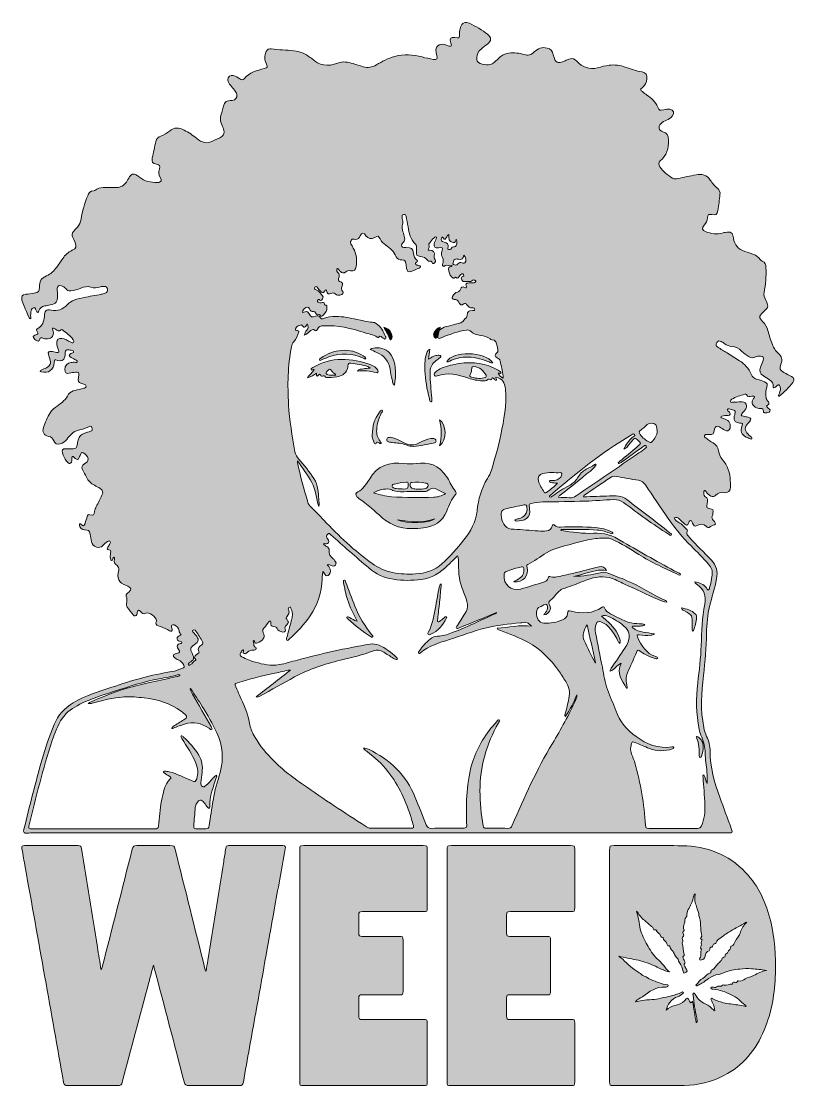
# Model space of a CAD drawing. Extents: x 629 to 1301, y -1413 to -489.
import ezdxf

# ---------------------------------------------------------------- set-up
doc = ezdxf.new("R2010")
doc.units = 0
doc.header["$MEASUREMENT"] = 0
doc.layers.add('katman 1', color=7, linetype='Continuous')

# ---------------------------------------------------------------- blocks, each defined once
blk = doc.blocks.new('block 2')
at = {"layer": 'katman 1', "true_color": 0xffffff}
h = blk.add_hatch(color=7, dxfattribs=at)
h.dxf.hatch_style = 2
edge = h.paths.add_edge_path()
edge.add_spline(control_points=[(709.55, -953.76), (708.87, -954.07), (708.9, -954.78), (708.69, -955.33), (708.45, -955.94), (708.57, -956.95), (707.6, -956.81), (706.82, -956.69), (706.71, -955.77), (706.6, -955.1), (706.33, -953.47), (706.47, -951.84), (706.8, -950.21), (707.09, -948.79), (707.08, -947.6), (705.14, -947.34), (703.8, -947.16), (703.51, -946.34), (704.37, -945.17), (705.05, -944.23), (705.69, -943.23), (706.22, -942.2), (706.58, -941.5), (706.77, -940.63), (706.08, -940.02), (705.42, -939.44), (704.74, -940.01), (704.14, -940.32), (702.52, -941.15), (701.2, -942.38), (699.98, -943.7), (698.42, -945.39), (696.7, -945.78), (694.49, -945.05), (692.12, -944.26), (690.56, -942.89), (690.13, -940.38), (689.76, -938.23), (689.54, -936.04), (689.02, -933.93), (688.23, -930.66), (687.42, -930.14), (684.16, -930.24), (682.01, -930.31), (679.71, -928.06), (679.78, -925.93), (679.79, -925.56), (679.86, -925.03), (680.1, -924.88), (680.58, -924.56), (680.92, -925.07), (681.26, -925.37), (683.31, -927.16), (683.63, -927.11), (684.56, -924.49), (685.27, -922.51), (685.91, -920.49), (686.42, -918.45), (686.78, -917.02), (687.36, -916.56), (688.88, -916.97), (691.68, -917.72), (692.49, -917.1), (692.92, -914.17), (693.14, -912.68), (693.66, -911.31), (694.33, -909.98), (695.99, -906.71), (697.68, -903.45), (699.28, -900.15), (700.58, -897.45), (700.12, -895.76), (697.62, -894.15), (696.05, -893.14), (694.38, -892.27), (692.7, -891.44), (689.58, -889.89), (687.21, -887.65), (685.73, -884.46), (684.68, -882.19), (683.59, -879.94), (682.42, -877.73), (681.37, -875.77), (681.82, -874.31), (683.65, -873.17), (683.85, -873.05), (684.04, -872.91), (684.24, -872.78), (685.79, -871.73), (687.61, -870.77), (687.2, -868.46), (686.76, -865.96), (684.99, -864.41), (682.9, -863.2), (681.87, -862.6), (681.27, -863.21), (680.88, -864.07), (680.4, -865.14), (680.02, -866.25), (679.56, -867.32), (678.66, -869.38), (677.68, -869.58), (676.04, -868.07), (675.64, -867.7), (675.29, -867.27), (674.9, -866.89), (673.87, -865.88), (673.23, -866.19), (673.07, -867.53), (672.95, -868.45), (673.01, -869.4), (672.98, -870.33), (672.95, -871.13), (672.89, -871.94), (672.05, -872.33), (671.13, -872.74), (670.36, -872.3), (669.68, -871.74), (669.27, -871.4), (668.88, -870.99), (668.56, -870.56), (666.97, -868.31), (665.75, -865.86), (664.98, -863.22), (664.25, -860.7), (665, -859.75), (667.69, -859.72), (669.87, -859.69), (672.06, -859.73), (674.24, -859.77), (676.58, -859.81), (677.61, -858.54), (677.87, -856.36), (678.03, -854.97), (678.25, -853.57), (678.58, -852.21), (679.33, -849.07), (681.24, -846.99), (684.39, -846.09), (686.04, -845.62), (687.68, -845.1), (689.32, -844.6), (691.19, -844.04), (691.15, -842.77), (690.59, -841.26), (689.98, -839.63), (688.86, -840.25), (687.91, -840.71), (685, -842.12), (681.94, -842.94), (678.81, -843.68), (674.3, -844.76), (671.35, -848.08), (668.64, -851.56), (667.15, -853.48), (665.5, -855), (663.06, -855.54), (660.22, -856.17), (658.48, -855.43), (657.43, -852.75), (656.58, -850.57), (655.28, -849.42), (652.89, -848.98), (648.92, -848.25), (647.14, -845.06), (648.45, -841.26), (649.97, -836.82), (652.05, -832.61), (654.21, -828.46), (655.55, -825.89), (658, -824.33), (660.29, -822.71), (664.26, -819.9), (668.11, -817.06), (670.33, -812.48), (671.4, -810.29), (673.76, -809.67), (676, -809.13), (678.5, -808.53), (681.01, -807.96), (683.49, -807.27), (684.45, -807.01), (685.61, -806.59), (685.6, -805.39), (685.58, -804.28), (684.42, -804.07), (683.57, -803.71), (682.92, -803.44), (682.24, -803.25), (681.59, -803), (678.74, -801.91), (678.28, -801.08), (678.82, -798.01), (678.93, -797.4), (679.12, -796.8), (679.21, -796.18), (679.57, -793.73), (678.65, -792.78), (676.22, -793.18), (674.45, -793.46), (672.7, -793.85), (670.94, -794.19), (668.26, -794.71), (667.1, -793.77), (667.07, -791.06), (667.05, -787.74), (669.16, -785.26), (672.46, -784.78), (673.08, -784.69), (673.72, -784.77), (674.33, -784.7), (675.54, -784.55), (677.54, -785.32), (677.78, -784.29), (678.12, -782.77), (675.97, -782.55), (674.9, -781.77), (674.16, -781.23), (673.23, -780.94), (672.42, -780.47), (670.43, -779.32), (670.45, -778.24), (672.39, -777.1), (673.21, -776.62), (674.78, -776.52), (674.58, -775.39), (674.37, -774.25), (672.85, -774.33), (671.8, -774.14), (671.18, -774.02), (670.57, -773.87), (669.95, -773.81), (668.35, -773.64), (667.42, -774.25), (667.37, -775.99), (667.33, -777.24), (667.32, -778.51), (667.04, -779.71), (666.23, -783.1), (663.98, -784.24), (660.68, -783.07), (658.02, -782.12), (658.02, -782.12), (657.9, -784.84), (657.63, -791.25), (652.76, -794.68), (646.46, -792.91), (646.17, -792.83), (645.81, -792.83), (645.74, -792.44), (645.66, -791.96), (646.01, -791.74), (646.36, -791.57), (647.91, -790.84), (649.51, -790.19), (651.02, -789.38), (654.37, -787.58), (655.22, -785.41), (654.05, -781.79), (653.64, -780.53), (653.11, -779.3), (652.78, -778.02), (652.22, -775.85), (653.12, -774.85), (655.32, -775.18), (656.86, -775.41), (658.37, -775.83), (659.9, -776.11), (661.79, -776.44), (662.29, -775.87), (661.51, -774.14), (660.54, -771.96), (659.86, -769.76), (660.05, -767.35), (660.25, -764.88), (661.85, -763.59), (664.33, -763.92), (667.28, -764.31), (669.62, -766.19), (672.3, -767.21), (673.07, -767.51), (673.93, -768.31), (674.66, -767.53), (675.42, -766.73), (674.53, -765.93), (674.15, -765.24), (672.03, -761.41), (668.36, -759.19), (665.06, -756.59), (664.69, -756.3), (664.17, -755.97), (663.79, -756.4), (661.95, -758.47), (660.44, -756.91), (658.86, -756.02), (658.13, -755.61), (657.51, -754.94), (656.42, -754.97), (656.25, -755.99), (656.76, -756.89), (656.95, -757.83), (657.71, -761.67), (655.91, -764.01), (651.97, -764.33), (650.37, -764.46), (648.87, -764.15), (647.4, -763.55), (646.36, -763.13), (645.72, -763.34), (645.27, -764.53), (644.46, -766.66), (643.72, -766.81), (641.9, -765.46), (641.34, -765.05), (640.83, -764.55), (640.36, -764.03), (639.19, -762.73), (639.49, -761.86), (641.14, -761.28), (644.09, -760.22), (644.12, -760.17), (642.79, -757.42), (642.36, -756.52), (642.45, -755.95), (643.32, -755.51), (647.74, -753.29), (648.87, -749.14), (649.26, -744.8), (649.69, -740.03), (650.53, -738.68), (655.27, -739.43), (660.89, -740.33), (665.06, -738.98), (669.02, -734.78), (672.75, -730.81), (678.19, -729.61), (683.43, -728.53), (688.47, -727.49), (693.55, -726.63), (698.6, -725.64), (699.82, -725.4), (701.01, -725.01), (702.19, -724.61), (703.78, -724.07), (704.32, -722.88), (704.06, -721.28), (703.79, -719.68), (702.88, -718.75), (701.19, -718.82), (700.1, -718.85), (698.88, -718.69), (697.95, -719.13), (695.14, -720.46), (692.39, -720.31), (689.54, -719.37), (686.53, -718.39), (683.67, -719.15), (680.91, -720.38), (678.1, -721.63), (675.2, -722.48), (672.12, -722.64), (670.37, -722.73), (668.88, -722.3), (667.83, -720.77), (666.95, -719.48), (665.62, -718.85), (664.18, -718.39), (661.79, -717.65), (660.55, -718.38), (660.44, -720.92), (660.35, -722.93), (660.74, -724.96), (660.74, -726.98), (660.74, -732.09), (659.29, -733.8), (654.3, -734.82), (652.77, -735.13), (651.25, -735.49), (649.72, -735.79), (647.24, -736.28), (645.42, -737.55), (644.56, -740.02), (644.37, -740.57), (644.34, -741.39), (643.5, -741.34), (642.88, -741.3), (642.73, -740.63), (642.44, -740.18), (641.73, -739.08), (641.74, -736.97), (639.9, -737.33), (638.05, -737.69), (637.74, -739.73), (637.51, -741.28), (637.24, -743.08), (637.44, -744.96), (637.44, -746.99), (636.27, -746.59), (635.9, -745.75), (635.55, -744.91), (633.86, -740.96), (632.16, -737.02), (630.51, -733.05), (630.13, -732.12), (629.8, -731.14), (629.65, -730.15), (629.24, -727.32), (630.2, -726.08), (633.06, -725.68), (635.52, -725.32), (638.01, -725.08), (640.48, -724.7), (644.04, -724.16), (645.23, -722.97), (645.03, -719.47), (644.74, -714.63), (646.57, -711.49), (651.21, -709.68), (654.92, -708.23), (657.61, -705.27), (659.96, -702.1), (661.78, -699.65), (663.51, -697.15), (665.22, -694.63), (667.32, -691.53), (669.92, -689.07), (673.36, -687.45), (677.33, -685.58), (677.52, -684.78), (675.87, -680.71), (672.8, -673.13), (671.76, -673.88), (677.95, -667.26), (679.78, -665.32), (680.77, -663.04), (681.15, -660.39), (682.14, -653.4), (684.3, -646.72), (686.87, -640.16), (687.85, -637.67), (689.33, -635.81), (692.28, -635.73), (692.59, -635.72), (692.96, -635.67), (693.18, -635.5), (697.6, -631.97), (702.8, -632.99), (707.83, -632.95), (709.23, -632.94), (710.64, -632.97), (712.04, -632.96), (715.7, -632.91), (718.45, -631.21), (720.44, -628.22), (721.44, -626.73), (722.27, -625.13), (723.27, -623.64), (724.86, -621.28), (726.33, -620.86), (728.85, -622.08), (729.9, -622.59), (730.92, -623.22), (731.81, -623.96), (736.26, -627.68), (741.56, -628.58), (747.11, -628.76), (748.24, -628.79), (749.27, -628.51), (750.09, -627.66), (750.8, -626.92), (751.17, -626.23), (750.41, -625.22), (748.51, -622.65), (748.26, -619.8), (749.15, -616.76), (749.99, -613.9), (749.67, -613.44), (746.73, -612.83), (743.15, -612.1), (742.26, -610.92), (742.97, -607.25), (743.9, -602.5), (744.97, -597.79), (746.05, -593.07), (746.59, -590.7), (748.01, -589.06), (750.4, -588.29), (753.18, -587.39), (755.62, -585.83), (757.88, -584), (761.97, -580.68), (766.19, -580.57), (770.7, -583.12), (774.52, -585.27), (778.2, -587.64), (781.57, -590.43), (785.9, -594.02), (790.31, -595.47), (795.68, -592.53), (798.19, -591.16), (801.02, -590.4), (803.36, -588.61), (805.24, -587.17), (805.78, -585.44), (805.08, -583.26), (804.62, -581.85), (804.21, -580.41), (803.56, -579.09), (801.72, -575.34), (801.7, -571.6), (803.19, -567.75), (803.74, -566.29), (804.12, -564.77), (804.56, -563.27), (806.1, -558.07), (806.87, -557.47), (812.28, -557.4), (815.15, -557.36), (816.91, -555.05), (816.26, -552.22), (815.94, -550.8), (815.2, -549.63), (814.31, -548.53), (813.13, -547.08), (811.89, -545.67), (810.72, -544.2), (809.64, -542.85), (808.77, -541.36), (808.65, -539.57), (808.46, -536.71), (810.55, -535.02), (813.3, -535.79), (815.36, -536.37), (817.22, -537.39), (818.88, -538.69), (820.35, -539.83), (821.77, -539.81), (822.81, -538.52), (827.32, -532.93), (833.88, -531.58), (840.24, -529.72), (843.22, -528.85), (843.19, -528.71), (842, -525.82), (840.52, -522.23), (839.9, -518.64), (841.9, -515), (842.86, -513.25), (844.27, -512.12), (846.26, -512.5), (852.72, -513.72), (859.3, -513.61), (865.8, -514.24), (871.06, -514.75), (875.7, -516.97), (879.96, -520), (880.34, -520.27), (880.76, -520.51), (881.09, -520.83), (887.8, -527.28), (895.36, -528.4), (903.97, -525.01), (908.31, -523.29), (912.9, -524.05), (917.31, -525.46), (920.21, -526.38), (923.12, -527.24), (926.03, -528.13), (930.1, -529.38), (933.85, -528.65), (937.48, -526.53), (942.54, -523.57), (947.68, -520.77), (953.39, -519.22), (961.39, -517.05), (969.3, -517.8), (977.21, -519.7), (980.47, -520.48), (983.73, -521.32), (987.04, -521.78), (990.11, -522.2), (990.66, -521.36), (989.95, -518.33), (989.72, -517.35), (989.43, -516.37), (989.28, -515.37), (988.57, -510.63), (991.67, -507.79), (996.31, -508.96), (997.82, -509.34), (999.29, -509.89), (1000.79, -510.31), (1002.36, -510.75), (1002.84, -510.02), (1002.47, -508.58), (1002.29, -507.9), (1001.95, -507.27), (1001.75, -506.6), (1000.91, -503.83), (1002.22, -502.29), (1005.05, -502.67), (1005.2, -502.69), (1005.35, -502.72), (1005.51, -502.75), (1009.57, -503.58), (1009.6, -503.58), (1009.61, -499.22), (1009.62, -497.4), (1009.9, -495.65), (1010.51, -493.94), (1011.85, -490.24), (1014.73, -488.71), (1018.3, -490.43), (1023.85, -493.1), (1029.25, -496.14), (1034.08, -500.01), (1037.64, -502.87), (1037.43, -505.56), (1033.84, -508.46), (1032.01, -509.93), (1030.2, -511.41), (1028.37, -512.88), (1025.97, -514.82), (1024.81, -517.42), (1024.58, -520.4), (1024.4, -522.67), (1025.16, -524.43), (1027.58, -525.32), (1032.57, -527.17), (1037.16, -527.29), (1041.18, -523.14), (1042.64, -521.63), (1044.25, -520.24), (1045.91, -518.95), (1049.93, -515.84), (1054.63, -515.86), (1059.35, -516.32), (1061.51, -516.53), (1063.7, -516.93), (1065.77, -517.57), (1069.22, -518.63), (1072.01, -517.77), (1074.54, -515.33), (1077.64, -512.33), (1081.27, -510.82), (1085.64, -511.95), (1088.63, -512.72), (1090.6, -514.49), (1091.04, -517.68), (1091.05, -517.76), (1091.06, -517.84), (1091.08, -517.91), (1092.65, -524.85), (1094.83, -525.93), (1101.24, -522.96), (1102.45, -522.41), (1103.69, -521.93), (1104.93, -521.47), (1107.6, -520.47), (1109.61, -521.22), (1111.56, -523.37), (1116.37, -528.7), (1122.31, -530.92), (1129.48, -529.03), (1132.8, -528.15), (1136.12, -527.34), (1139.54, -526.86), (1144.39, -526.2), (1149.04, -526.88), (1153.58, -528.47), (1158.37, -530.15), (1163.16, -531.78), (1168.18, -532.68), (1171.27, -533.23), (1172.71, -535.48), (1172.39, -538.7), (1172.08, -541.91), (1170.6, -544.56), (1168.13, -546.51), (1166.34, -547.93), (1166.8, -548.75), (1168.37, -549.79), (1169.73, -550.69), (1170.96, -551.81), (1172.32, -552.71), (1176.36, -555.38), (1179.76, -558.48), (1181.71, -563.14), (1183.07, -566.4), (1183.4, -566.22), (1187, -565.54), (1188.68, -565.22), (1190.35, -564.7), (1192.1, -565.03), (1195.47, -565.68), (1196.5, -568.41), (1194.38, -571.11), (1193.08, -572.78), (1191.22, -573.62), (1189.38, -574.49), (1187.62, -575.33), (1185.83, -576.12), (1184.47, -577.6), (1181.83, -580.48), (1182.52, -583.34), (1186.15, -584.53), (1190.21, -585.87), (1190.76, -587.58), (1190.99, -591.86), (1191.38, -599.08), (1189.38, -605.01), (1183.93, -609.83), (1182.35, -611.23), (1182.45, -613.17), (1183.6, -614.98), (1186.34, -619.33), (1190.51, -622.15), (1194.6, -624.99), (1195.92, -625.9), (1197.65, -625.46), (1199.18, -625.16), (1204.46, -624.12), (1209.72, -622.97), (1215.01, -621.95), (1220, -621), (1224.31, -621.97), (1227.31, -626.53), (1229.11, -629.28), (1231.18, -631.78), (1233.79, -633.87), (1235.39, -635.15), (1236.02, -637.09), (1235.79, -639.14), (1235.27, -643.79), (1234.79, -648.45), (1234.01, -653.05), (1233.44, -656.4), (1232.05, -657.12), (1228.66, -656.51), (1225.62, -655.96), (1225.22, -656.2), (1225.02, -659.22), (1224.84, -661.79), (1223.57, -663.75), (1221.96, -665.64), (1219.86, -668.1), (1220.19, -670.1), (1223.19, -671.24), (1228.13, -673.11), (1233.24, -674.11), (1238.5, -672.43), (1239.1, -672.24), (1239.7, -672.09), (1240.31, -671.96), (1245.16, -670.96), (1246.83, -672.05), (1247.5, -676.93), (1248.33, -682.92), (1251.53, -686.71), (1257.35, -688.41), (1259.89, -689.15), (1262.36, -690.15), (1264.85, -691.07), (1267.24, -691.94), (1269.34, -693.21), (1270.77, -695.43), (1271.13, -696), (1271.7, -696.6), (1272.31, -696.82), (1275.12, -697.84), (1275.53, -700.04), (1275.64, -702.63), (1275.96, -709.9), (1275.59, -717.12), (1274.03, -724.25), (1273.55, -726.43), (1274.55, -728.23), (1275.27, -730.08), (1277.55, -735.95), (1279.12, -736), (1272.83, -741.64), (1269.37, -744.73), (1269.44, -745.95), (1272.81, -749.24), (1275.1, -751.48), (1276.65, -754.13), (1277.46, -757.23), (1278.54, -761.3), (1279.72, -765.35), (1281.24, -769.29), (1282.39, -772.25), (1284.03, -774.83), (1286.45, -776.94), (1289.44, -779.56), (1290.1, -782.53), (1288.7, -786.22), (1287.12, -790.38), (1287.35, -791.18), (1291.16, -793.42), (1293.31, -794.68), (1295.63, -795.66), (1297.79, -796.9), (1300.23, -798.31), (1300.65, -799.9), (1299.04, -802.11), (1295.67, -806.74), (1291.4, -810.48), (1286.95, -814.37), (1286.31, -813.04), (1287.07, -812.22), (1287.38, -811.35), (1288.02, -809.58), (1288.72, -807.87), (1288.07, -805.91), (1287.49, -804.16), (1286.65, -803.82), (1285.17, -804.98), (1284.32, -805.64), (1283.53, -807.03), (1282.58, -806.77), (1281.33, -806.43), (1282.14, -804.86), (1281.89, -803.86), (1281.43, -802.07), (1280.31, -800.83), (1278.83, -799.88), (1277.06, -798.74), (1275.2, -797.73), (1273.47, -796.53), (1270.39, -794.41), (1269.75, -792.37), (1271.01, -788.88), (1271.73, -786.9), (1272.68, -785.01), (1273.36, -783.02), (1274.21, -780.54), (1273.43, -779.47), (1270.86, -779.33), (1269.44, -779.26), (1268.03, -779.28), (1266.75, -780.01), (1264.84, -781.09), (1263.01, -780.78), (1261.18, -779.81), (1258.76, -778.51), (1256.47, -777.02), (1254.57, -775.01), (1252.26, -772.56), (1249.34, -771.31), (1246.07, -771), (1243.72, -770.78), (1241.7, -770.02), (1239.87, -768.56), (1238.96, -767.84), (1237.95, -767.21), (1236.93, -766.66), (1235.45, -765.86), (1234.02, -765.88), (1233.06, -767.47), (1232.13, -768.99), (1232.14, -770.5), (1233.77, -771.56), (1236.46, -773.3), (1239.21, -774.93), (1241.93, -776.62), (1245.52, -778.84), (1249.12, -781.02), (1252.68, -783.28), (1257.21, -786.16), (1260.69, -790.03), (1262.81, -794.97), (1263.9, -797.51), (1265.7, -798.89), (1268.28, -799.6), (1270.38, -800.18), (1272.48, -800.84), (1274.47, -801.71), (1276.92, -802.77), (1277.34, -803.82), (1276.45, -806.36), (1275.55, -808.94), (1275.51, -811.56), (1275.66, -814.22), (1275.73, -815.49), (1276.01, -816.78), (1276.83, -817.73), (1278.21, -819.3), (1279.43, -820.58), (1276.73, -822.13), (1275.67, -822.74), (1276.62, -823.58), (1277.22, -824.21), (1278.02, -825.04), (1279.87, -825.46), (1279.1, -827.01), (1278.39, -828.44), (1276.68, -828.53), (1275.18, -828.62), (1274.06, -828.69), (1273.3, -828.37), (1273.45, -827.07), (1273.66, -825.2), (1272.59, -824.78), (1271.03, -824.83), (1269.34, -824.88), (1267.78, -824.43), (1266.36, -823.52), (1263.25, -821.52), (1262.8, -819.32), (1264.84, -816.24), (1265.21, -815.68), (1266.04, -815.14), (1265.62, -814.43), (1265.14, -813.63), (1264.2, -814.05), (1263.47, -814.17), (1261.63, -814.47), (1259.72, -815.18), (1258.69, -812.73), (1258.48, -812.25), (1257.91, -812.32), (1257.43, -812.46), (1253.54, -813.58), (1249.5, -814.33), (1246.15, -816.83), (1245.48, -817.32), (1244.47, -817.76), (1244.89, -818.8), (1245.25, -819.7), (1246.24, -819.42), (1246.98, -819.38), (1249.24, -819.28), (1251.5, -819.01), (1253.75, -819), (1255.57, -818.99), (1257.48, -819.25), (1258.4, -821.11), (1259.35, -823.02), (1258.47, -824.77), (1257.38, -826.35), (1256.8, -827.18), (1256.09, -827.91), (1255.41, -828.67), (1253.67, -830.63), (1253.79, -831.05), (1256.28, -831.58), (1257.58, -831.85), (1258.9, -832.01), (1260.19, -832.32), (1262.83, -832.94), (1263.19, -834.14), (1261.43, -836.25), (1260.98, -836.79), (1260.46, -837.27), (1259.99, -837.8), (1256.9, -841.29), (1256.96, -843.78), (1260.27, -847.15), (1261.14, -848.04), (1262.11, -848.84), (1263, -849.71), (1263.38, -850.09), (1263.81, -850.59), (1263.35, -851.13), (1262.97, -851.58), (1262.46, -851.23), (1262.05, -851.06), (1260.9, -850.59), (1259.73, -850.13), (1258.62, -849.56), (1254.11, -847.26), (1253.14, -844.78), (1254.83, -840), (1255.73, -837.45), (1255.73, -837.45), (1253.05, -837.41), (1249.18, -837.35), (1247.65, -835.62), (1248.18, -831.77), (1248.33, -830.7), (1248.73, -829.66), (1249, -828.6), (1249.3, -827.44), (1248.95, -826.6), (1247.75, -826.22), (1247.01, -825.99), (1246.27, -825.75), (1245.51, -825.57), (1244.46, -825.32), (1243.02, -824.72), (1242.44, -825.61), (1241.81, -826.57), (1243.34, -827.17), (1243.91, -827.93), (1245.12, -829.55), (1244.8, -830.48), (1242.77, -830.79), (1241, -831.05), (1239.17, -830.82), (1237.43, -831.38), (1236.97, -831.53), (1236.49, -831.69), (1236.53, -832.27), (1236.56, -832.7), (1236.95, -832.89), (1237.33, -833.01), (1238.3, -833.32), (1239.29, -833.56), (1240.23, -833.94), (1243.7, -835.36), (1245.46, -838.64), (1244.49, -841.79), (1243.72, -844.28), (1242.09, -844.95), (1239.85, -843.64), (1238.3, -842.73), (1236.86, -841.63), (1235.28, -840.79), (1232.85, -839.52), (1231.64, -840.15), (1231.12, -842.8), (1230.22, -847.3), (1230.22, -847.3), (1225.72, -847.3), (1225.25, -847.3), (1224.78, -847.28), (1224.31, -847.3), (1223.54, -847.33), (1222.66, -847.22), (1222.32, -848.15), (1221.96, -849.18), (1222.73, -849.74), (1223.41, -850.26), (1225.44, -851.85), (1227.49, -853.41), (1229.75, -854.66), (1232.46, -856.15), (1234.11, -858.29), (1234.52, -861.45), (1234.87, -864.21), (1235.98, -866.77), (1237.79, -868.87), (1242.46, -874.33), (1244.74, -880.59), (1244.7, -887.75), (1244.69, -889.46), (1245.19, -891.15), (1245.02, -892.88), (1244.68, -896.33), (1242.99, -898.1), (1239.52, -897.87), (1236.56, -897.67), (1234.05, -897.87), (1231.96, -900.33), (1230.92, -901.56), (1229.28, -901.4), (1227.81, -900.75), (1226.12, -900), (1224.86, -898.76), (1223.84, -897.23), (1223.49, -896.71), (1223.37, -895.67), (1222.4, -896.06), (1221.67, -896.35), (1221.69, -897.21), (1221.66, -897.91), (1221.58, -899.54), (1221.76, -901.05), (1223.56, -901.78), (1224.92, -902.33), (1224.97, -903.59), (1224.93, -904.75), (1224.88, -906.14), (1224.75, -907.57), (1224.41, -908.92), (1223.91, -910.86), (1224.88, -911.44), (1226.52, -911.66), (1229.64, -912.08), (1230.13, -912.76), (1229.61, -915.91), (1229.51, -916.52), (1229.39, -917.15), (1229.15, -917.72), (1228.44, -919.46), (1228.68, -920.88), (1230.27, -922.03), (1230.97, -922.54), (1231.4, -923.32), (1231.69, -924.15), (1231.95, -924.89), (1231.88, -925.85), (1231.13, -925.9), (1229.27, -926.02), (1228, -927.15), (1226.53, -927.98), (1225.58, -928.52), (1224.66, -927.87), (1223.99, -927.24), (1221.51, -924.88), (1218.91, -924.6), (1215.87, -926.22), (1213.67, -927.41), (1212.94, -926.92), (1211.89, -924.36), (1211.53, -923.49), (1211.6, -922.04), (1210.26, -922.12), (1209.15, -922.19), (1208.73, -923.39), (1208.44, -924.35), (1207.77, -926.58), (1206.5, -926.25), (1205.15, -925.12), (1203.6, -923.82), (1201.94, -922.57), (1200.71, -920.99), (1199.38, -919.29), (1198.02, -918.8), (1195.95, -919.76), (1196.92, -921.46), (1197.84, -922.68), (1199.96, -923.67), (1202.78, -924.99), (1204.9, -927.84), (1207.28, -930.08), (1207.49, -930.28), (1207.53, -930.9), (1207.39, -931.2), (1206.22, -933.78), (1207.9, -935.25), (1209.44, -936.85), (1215.67, -943.32), (1221.73, -949.95), (1228.11, -956.27), (1232.87, -960.97), (1234.07, -966.29), (1232.83, -972.72), (1231.28, -980.79), (1228.65, -988.56), (1226.78, -996.53), (1224.98, -1004.16), (1224.21, -1011.9), (1224.08, -1019.73), (1223.87, -1032.06), (1222.85, -1044.34), (1221.42, -1056.58), (1219.65, -1071.59), (1218.73, -1086.58), (1221.7, -1101.56), (1222.24, -1104.26), (1223.07, -1106.84), (1224.21, -1109.34), (1226.09, -1113.44), (1227.17, -1117.78), (1227.2, -1122.25), (1227.28, -1136.14), (1230.79, -1149.25), (1235.57, -1162.13), (1239.01, -1171.43), (1242.38, -1180.75), (1245.75, -1190.08), (1246.77, -1192.88), (1246.55, -1193.13), (1243.53, -1193.16), (1242.59, -1193.17), (1241.66, -1193.16), (1240.72, -1193.16), (1040.47, -1193.16), (840.22, -1193.16), (639.97, -1193.17), (638.1, -1193.17), (636.23, -1193.28), (634.37, -1193.37), (631.48, -1193.52), (630.86, -1192.81), (631.56, -1189.96), (634.02, -1179.96), (636.42, -1169.94), (639.02, -1159.97), (644.37, -1139.43), (649.49, -1118.82), (657.74, -1099.17), (661.19, -1090.95), (666.84, -1084.74), (674.42, -1080.13), (684.82, -1073.8), (696.52, -1070.8), (707.84, -1066.79), (724.8, -1060.78), (742.07, -1056.05), (759.85, -1053.15), (763.08, -1052.62), (766.17, -1051.46), (769.25, -1050.31), (770.63, -1049.8), (771.07, -1049.16), (770.31, -1047.7), (769.19, -1045.54), (767.82, -1043.77), (765.41, -1042.96), (764.22, -1042.56), (763.14, -1041.89), (762.25, -1041), (760.88, -1039.64), (761.09, -1038.56), (762.82, -1037.76), (764.06, -1037.19), (766, -1037.52), (766.48, -1036.14), (766.89, -1034.95), (765.44, -1033.82), (764.93, -1032.61), (764, -1030.41), (764.61, -1029.47), (767.39, -1028.87), (767.92, -1028.76), (768.56, -1028.82), (768.67, -1028.1), (768.77, -1027.39), (768.16, -1027.21), (767.66, -1027.01), (766.41, -1026.53), (764.57, -1026.71), (764.47, -1024.83), (764.37, -1022.85), (766.08, -1022.16), (767.53, -1021.39), (767.66, -1021.33), (767.74, -1021.18), (767.94, -1020.95), (767.05, -1020.06), (766.29, -1019.2), (766.26, -1017.68), (766.22, -1015.45), (763.93, -1013.18), (761.94, -1012.67), (760.09, -1012.18), (759.52, -1012.91), (759.64, -1014.69), (759.71, -1015.79), (760.77, -1017.22), (759.52, -1017.93), (758.35, -1018.6), (757.23, -1017.31), (756.17, -1016.74), (753.54, -1015.32), (750.77, -1014.28), (747.97, -1013.3), (746.24, -1012.7), (745.49, -1011.77), (746.35, -1009.96), (746.52, -1009.62), (746.64, -1009.22), (746.66, -1008.84), (746.8, -1005.95), (739.64, -1000.87), (737.23, -1002.37), (735.13, -1003.67), (734.12, -1002.72), (732.92, -1001.34), (731.08, -999.21), (730.88, -999.27), (729.95, -1001.99), (729.78, -1002.5), (729.63, -1003.04), (729.41, -1003.53), (728.73, -1005.09), (727.66, -1005.36), (726.55, -1004.07), (724.67, -1001.88), (722.78, -999.69), (721.28, -997.2), (720.71, -996.24), (720.36, -995.19), (720.51, -994.07), (720.81, -991.89), (721.42, -989.84), (720.42, -987.54), (719.82, -986.18), (721.49, -985.12), (722.5, -984.16), (725.12, -981.69), (724.91, -980.47), (721.6, -978.92), (721.25, -978.76), (720.88, -978.61), (720.52, -978.47), (713.75, -975.89), (711.89, -972.21), (713.79, -965.05), (714.24, -963.36), (713.55, -962.08), (712.38, -961.11), (710.59, -959.63), (709.23, -958.15), (710.15, -955.59), (710.36, -955.03), (710.4, -954.17), (709.55, -953.76)], knot_values=[0, 0, 0, 0, 1, 1, 1, 2, 2, 2, 3, 3, 3, 4, 4, 4, 5, 5, 5, 6, 6, 6, 7, 7, 7, 8, 8, 8, 9, 9, 9, 10, 10, 10, 11, 11, 11, 12, 12, 12, 13, 13, 13, 14, 14, 14, 15, 15, 15, 16, 16, 16, 17, 17, 17, 18, 18, 18, 19, 19, 19, 20, 20, 20, 21, 21, 21, 22, 22, 22, 23, 23, 23, 24, 24, 24, 25, 25, 25, 26, 26, 26, 27, 27, 27, 28, 28, 28, 29, 29, 29, 30, 30, 30, 31, 31, 31, 32, 32, 32, 33, 33, 33, 34, 34, 34, 35, 35, 35, 36, 36, 36, 37, 37, 37, 38, 38, 38, 39, 39, 39, 40, 40, 40, 41, 41, 41, 42, 42, 42, 43, 43, 43, 44, 44, 44, 45, 45, 45, 46, 46, 46, 47, 47, 47, 48, 48, 48, 49, 49, 49, 50, 50, 50, 51, 51, 51, 52, 52, 52, 53, 53, 53, 54, 54, 54, 55, 55, 55, 56, 56, 56, 57, 57, 57, 58, 58, 58, 59, 59, 59, 60, 60, 60, 61, 61, 61, 62, 62, 62, 63, 63, 63, 64, 64, 64, 65, 65, 65, 66, 66, 66, 67, 67, 67, 68, 68, 68, 69, 69, 69, 70, 70, 70, 71, 71, 71, 72, 72, 72, 73, 73, 73, 74, 74, 74, 75, 75, 75, 76, 76, 76, 77, 77, 77, 78, 78, 78, 79, 79, 79, 80, 80, 80, 81, 81, 81, 82, 82, 82, 83, 83, 83, 84, 84, 84, 85, 85, 85, 86, 86, 86, 87, 87, 87, 88, 88, 88, 89, 89, 89, 90, 90, 90, 91, 91, 91, 92, 92, 92, 93, 93, 93, 94, 94, 94, 95, 95, 95, 96, 96, 96, 97, 97, 97, 98, 98, 98, 99, 99, 99, 100, 100, 100, 101, 101, 101, 102, 102, 102, 103, 103, 103, 104, 104, 104, 105, 105, 105, 106, 106, 106, 107, 107, 107, 108, 108, 108, 109, 109, 109, 110, 110, 110, 111, 111, 111, 112, 112, 112, 113, 113, 113, 114, 114, 114, 115, 115, 115, 116, 116, 116, 117, 117, 117, 118, 118, 118, 119, 119, 119, 120, 120, 120, 121, 121, 121, 122, 122, 122, 123, 123, 123, 124, 124, 124, 125, 125, 125, 126, 126, 126, 127, 127, 127, 128, 128, 128, 129, 129, 129, 130, 130, 130, 131, 131, 131, 132, 132, 132, 133, 133, 133, 134, 134, 134, 135, 135, 135, 136, 136, 136, 137, 137, 137, 138, 138, 138, 139, 139, 139, 140, 140, 140, 141, 141, 141, 142, 142, 142, 143, 143, 143, 144, 144, 144, 145, 145, 145, 146, 146, 146, 147, 147, 147, 148, 148, 148, 149, 149, 149, 150, 150, 150, 151, 151, 151, 152, 152, 152, 153, 153, 153, 154, 154, 154, 155, 155, 155, 156, 156, 156, 157, 157, 157, 158, 158, 158, 159, 159, 159, 160, 160, 160, 161, 161, 161, 162, 162, 162, 163, 163, 163, 164, 164, 164, 165, 165, 165, 166, 166, 166, 167, 167, 167, 168, 168, 168, 169, 169, 169, 170, 170, 170, 171, 171, 171, 172, 172, 172, 173, 173, 173, 174, 174, 174, 175, 175, 175, 176, 176, 176, 177, 177, 177, 178, 178, 178, 179, 179, 179, 180, 180, 180, 181, 181, 181, 182, 182, 182, 183, 183, 183, 184, 184, 184, 185, 185, 185, 186, 186, 186, 187, 187, 187, 188, 188, 188, 189, 189, 189, 190, 190, 190, 191, 191, 191, 192, 192, 192, 193, 193, 193, 194, 194, 194, 195, 195, 195, 196, 196, 196, 197, 197, 197, 198, 198, 198, 199, 199, 199, 200, 200, 200, 201, 201, 201, 202, 202, 202, 203, 203, 203, 204, 204, 204, 205, 205, 205, 206, 206, 206, 207, 207, 207, 208, 208, 208, 209, 209, 209, 210, 210, 210, 211, 211, 211, 212, 212, 212, 213, 213, 213, 214, 214, 214, 215, 215, 215, 216, 216, 216, 217, 217, 217, 218, 218, 218, 219, 219, 219, 220, 220, 220, 221, 221, 221, 222, 222, 222, 223, 223, 223, 224, 224, 224, 225, 225, 225, 226, 226, 226, 227, 227, 227, 228, 228, 228, 229, 229, 229, 230, 230, 230, 231, 231, 231, 232, 232, 232, 233, 233, 233, 234, 234, 234, 235, 235, 235, 236, 236, 236, 237, 237, 237, 238, 238, 238, 239, 239, 239, 240, 240, 240, 241, 241, 241, 242, 242, 242, 243, 243, 243, 244, 244, 244, 245, 245, 245, 246, 246, 246, 247, 247, 247, 248, 248, 248, 249, 249, 249, 250, 250, 250, 251, 251, 251, 252, 252, 252, 253, 253, 253, 254, 254, 254, 255, 255, 255, 256, 256, 256, 257, 257, 257, 258, 258, 258, 259, 259, 259, 260, 260, 260, 261, 261, 261, 262, 262, 262, 263, 263, 263, 264, 264, 264, 265, 265, 265, 266, 266, 266, 267, 267, 267, 268, 268, 268, 269, 269, 269, 270, 270, 270, 271, 271, 271, 272, 272, 272, 273, 273, 273, 274, 274, 274, 275, 275, 275, 276, 276, 276, 277, 277, 277, 278, 278, 278, 279, 279, 279, 280, 280, 280, 281, 281, 281, 282, 282, 282, 283, 283, 283, 284, 284, 284, 285, 285, 285, 286, 286, 286, 287, 287, 287, 288, 288, 288, 289, 289, 289, 290, 290, 290, 291, 291, 291, 292, 292, 292, 293, 293, 293, 294, 294, 294, 295, 295, 295, 296, 296, 296, 297, 297, 297, 298, 298, 298, 299, 299, 299, 300, 300, 300, 301, 301, 301, 302, 302, 302, 303, 303, 303, 304, 304, 304, 305, 305, 305, 306, 306, 306, 307, 307, 307, 308, 308, 308, 309, 309, 309, 310, 310, 310, 311, 311, 311, 312, 312, 312, 313, 313, 313, 314, 314, 314, 315, 315, 315, 316, 316, 316, 317, 317, 317, 318, 318, 318, 319, 319, 319, 320, 320, 320, 321, 321, 321, 322, 322, 322, 323, 323, 323, 324, 324, 324, 325, 325, 325, 326, 326, 326, 327, 327, 327, 328, 328, 328, 329, 329, 329, 330, 330, 330, 331, 331, 331, 332, 332, 332, 333, 333, 333, 334, 334, 334, 335, 335, 335, 336, 336, 336, 337, 337, 337, 338, 338, 338, 339, 339, 339, 340, 340, 340, 341, 341, 341, 342, 342, 342, 343, 343, 343, 344, 344, 344, 345, 345, 345, 346, 346, 346, 347, 347, 347, 348, 348, 348, 349, 349, 349, 350, 350, 350, 351, 351, 351, 352, 352, 352, 353, 353, 353, 354, 354, 354, 355, 355, 355, 356, 356, 356, 357, 357, 357, 358, 358, 358, 359, 359, 359, 360, 360, 360, 361, 361, 361, 362, 362, 362, 363, 363, 363, 364, 364, 364, 365, 365, 365, 366, 366, 366, 367, 367, 367, 368, 368, 368, 369, 369, 369, 370, 370, 370, 371, 371, 371, 372, 372, 372, 373, 373, 373, 374, 374, 374, 375, 375, 375, 376, 376, 376, 377, 377, 377, 378, 378, 378, 379, 379, 379, 380, 380, 380, 381, 381, 381, 382, 382, 382, 383, 383, 383, 384, 384, 384, 385, 385, 385, 386, 386, 386, 387, 387, 387, 388, 388, 388, 389, 389, 389, 390, 390, 390, 391, 391, 391, 392, 392, 392, 393, 393, 393, 394, 394, 394, 395, 395, 395, 396, 396, 396, 397, 397, 397, 398, 398, 398, 399, 399, 399, 400, 400, 400, 401, 401, 401, 402, 402, 402, 403, 403, 403, 404, 404, 404, 405, 405, 405, 406, 406, 406, 407, 407, 407, 408, 408, 408, 409, 409, 409, 410, 410, 410, 411, 411, 411, 412, 412, 412, 413, 413, 413, 414, 414, 414, 415, 415, 415, 416, 416, 416, 417, 417, 417, 418, 418, 418, 419, 419, 419, 420, 420, 420, 421, 421, 421, 422, 422, 422, 423, 423, 423, 424, 424, 424, 425, 425, 425, 426, 426, 426, 427, 427, 427, 428, 428, 428, 429, 429, 429, 430, 430, 430, 431, 431, 431, 432, 432, 432, 433, 433, 433, 433], degree=3, periodic=1)
edge = h.paths.add_edge_path()
edge.add_spline(control_points=[(991.97, -757.2), (993.66, -755.32), (995.82, -754.36), (998.22, -753.76), (1000.87, -753.09), (1003.49, -752.3), (1006.13, -751.6), (1009.23, -750.78), (1012.66, -750.58), (1014.24, -747.02), (1014.38, -746.71), (1014.82, -746.52), (1015.13, -746.28), (1015.86, -745.72), (1016.16, -744.99), (1016.26, -744.07), (1016.64, -740.36), (1017.26, -739.84), (1020.88, -739.75), (1021.58, -739.73), (1022.72, -740.22), (1022.88, -739.19), (1023.04, -738.13), (1021.81, -737.22), (1021.09, -737.41), (1018.28, -738.17), (1017.17, -736.2), (1015.8, -734.55), (1015.16, -733.79), (1014.41, -733.09), (1013.44, -733.93), (1011.44, -735.64), (1010.13, -734.58), (1009.13, -732.84), (1008.18, -731.2), (1007.21, -729.86), (1005.02, -730.06), (1004.33, -730.12), (1003.62, -729.65), (1003.41, -728.89), (1003.05, -727.59), (1005.21, -724.44), (1006.6, -724.23), (1008.46, -723.95), (1009.88, -723.1), (1010.46, -721.27), (1011.07, -719.31), (1012.15, -718.78), (1013.97, -719.76), (1014.44, -720.01), (1015.01, -720.39), (1015.49, -719.97), (1016.05, -719.47), (1015.71, -718.8), (1015.47, -718.23), (1014.81, -716.68), (1015.54, -716), (1016.99, -715.9), (1018.54, -715.79), (1020.1, -715.77), (1021.66, -715.8), (1022.62, -715.82), (1023.34, -715.55), (1023.77, -714.66), (1023.91, -714.37), (1023.99, -714.04), (1023.65, -713.84), (1022.89, -713.4), (1021.92, -712.9), (1021.24, -713.5), (1019, -715.5), (1016.3, -713.92), (1013.88, -714.6), (1012.46, -715), (1011.83, -713.52), (1011.37, -712.3), (1010.87, -711), (1011.44, -710.46), (1012.66, -710.15), (1013.43, -709.95), (1013.48, -709.25), (1013.19, -708.62), (1012.89, -707.95), (1012.32, -707.79), (1011.62, -708.02), (1010.92, -708.25), (1010.42, -708.73), (1009.92, -709.22), (1008.88, -710.23), (1008.68, -713.14), (1006.18, -710.87), (1006.14, -710.83), (1005.89, -710.96), (1005.79, -711.06), (1004.66, -712.31), (1003.76, -711.3), (1002.98, -710.66), (1000.75, -708.79), (1000.5, -706.17), (1000.21, -703.47), (999.95, -701.14), (1002.29, -702.25), (1003.28, -700.65), (1000.95, -701.49), (999.23, -699.58), (997.29, -700.75), (996.72, -701.09), (996.12, -701.76), (995.4, -701.19), (994.7, -700.63), (994.81, -699.79), (995.05, -699.02), (995.6, -697.25), (995.82, -695.52), (994.78, -693.83), (993.77, -692.19), (993.81, -690.47), (994.27, -688.64), (995.28, -684.62), (995.23, -684.6), (991.29, -685.36), (988.43, -685.91), (987, -684.55), (987.71, -681.74), (988.11, -680.17), (988.89, -678.69), (989.49, -677.17), (989.62, -676.82), (989.9, -676.42), (989.6, -676.08), (989.2, -675.62), (988.73, -675.93), (988.34, -676.17), (986.8, -677.15), (985.63, -678.52), (984.61, -680), (984.01, -680.88), (982.79, -681.63), (983.13, -682.78), (983.52, -684.11), (983.36, -685.19), (982.72, -686.34), (982.18, -687.32), (982.61, -687.46), (983.61, -687.42), (986.76, -687.28), (988.34, -689.18), (987.78, -692.48), (987.57, -693.75), (987.31, -694.74), (988.52, -695.83), (989.6, -696.8), (988.48, -697.81), (987.72, -698.57), (987.15, -699.14), (986.38, -699.31), (986, -698.43), (985.42, -697.1), (984.69, -696.41), (983.15, -696.98), (982.69, -697.16), (982.32, -696.62), (982.07, -696.23), (980.49, -693.87), (978.02, -693.17), (975.44, -692.72), (972.57, -692.22), (972.15, -691.8), (972.18, -688.96), (972.2, -687.87), (972.32, -686.78), (972.43, -685.7), (972.57, -684.4), (972.36, -683.1), (971.46, -682.2), (967.2, -677.99), (965.87, -672.61), (965.01, -666.97), (964.56, -663.96), (963.87, -660.99), (963.25, -658.01), (963.03, -656.97), (962.58, -655.98), (961.23, -656.27), (960.02, -656.54), (959.66, -657.48), (959.78, -658.6), (959.87, -659.45), (960.04, -660.29), (960.23, -661.13), (960.5, -662.36), (960.71, -663.59), (960.27, -664.82), (959.45, -667.08), (959.85, -669.26), (960.58, -671.46), (961.15, -673.16), (961.59, -674.9), (962, -676.65), (962.31, -678.01), (962.08, -679.27), (961.04, -680.33), (960.03, -681.36), (959.04, -682.69), (959.57, -684.05), (960.22, -685.71), (962.03, -684.95), (963.34, -684.98), (968.04, -685.07), (968.86, -685.69), (969.79, -690.23), (970.23, -692.36), (970.46, -694.55), (972.59, -695.91), (973.74, -696.64), (972.99, -697.31), (972.21, -697.86), (970.59, -699.04), (971.39, -699.75), (972.73, -700.28), (973.24, -700.48), (973.8, -700.53), (974.32, -700.7), (974.87, -700.88), (975.75, -700.62), (975.86, -701.44), (975.98, -702.29), (975.14, -702.6), (974.54, -702.87), (972.19, -703.92), (969.92, -705.16), (967.42, -705.84), (965.09, -706.47), (964.07, -705.79), (963.75, -703.37), (963.55, -701.9), (963.37, -700.43), (963.18, -698.96), (962.92, -696.92), (962.03, -695.7), (959.7, -695.77), (957.57, -695.84), (955.49, -695.18), (954.65, -693.04), (952.87, -688.5), (949.37, -685.59), (945.59, -682.89), (943.6, -681.48), (941.82, -679.88), (940.64, -677.67), (939.08, -674.72), (939.05, -674.73), (936.22, -676.35), (933.19, -678.08), (930.13, -677.47), (928.45, -674.79), (926.52, -671.72), (925.17, -671.76), (923.31, -674.94), (923.11, -675.28), (922.91, -675.62), (922.75, -675.97), (921.83, -677.89), (920.37, -678.55), (918.32, -677.95), (917.49, -677.7), (916.56, -677.39), (916.02, -678.36), (915.45, -679.39), (914.5, -680.38), (915.37, -681.78), (916.12, -682.96), (916.61, -684.31), (917.34, -685.5), (920.43, -690.5), (920.72, -695.96), (919.97, -701.55), (919.58, -704.53), (918.01, -705.76), (915.16, -705.19), (913.43, -704.84), (912.16, -705.19), (910.87, -706.28), (909.28, -707.63), (907.67, -707.29), (906.26, -705.94), (905.65, -705.35), (905.19, -704.6), (904.65, -703.93), (904.42, -703.63), (904.19, -703.22), (903.73, -703.37), (903.33, -703.5), (903.18, -703.9), (903.14, -704.3), (903.06, -705.09), (902.96, -706.04), (903.62, -706.5), (905.79, -708), (905.29, -709.94), (904.75, -711.95), (904.48, -712.96), (904.2, -714.11), (905.6, -714.43), (908.5, -715.09), (908.38, -716.94), (907.53, -719.05), (906.95, -720.48), (906.86, -721.7), (908.11, -722.86), (908.7, -723.4), (908.89, -724.25), (908.48, -725.03), (907.84, -726.26), (903.89, -726.97), (902.77, -726.03), (901.46, -724.92), (900.09, -724.03), (898.32, -724.85), (896.2, -725.84), (894.91, -725.32), (894.37, -722.97), (894.11, -721.8), (893.3, -721.39), (892.7, -722.61), (891.36, -725.38), (890.06, -724.17), (888.72, -722.73), (887.92, -721.88), (887.15, -720.99), (886.46, -720.05), (885.97, -719.38), (885.55, -718.76), (884.59, -719.1), (884.15, -719.25), (883.56, -719.4), (883.66, -719.96), (883.81, -720.81), (884.11, -721.69), (885.12, -721.88), (888.04, -722.43), (888.93, -725.29), (890.79, -727), (891.81, -727.94), (890.91, -729.51), (890.05, -730.6), (889.58, -731.2), (888.99, -731.33), (888.49, -730.69), (887.68, -729.69), (886.95, -730), (886.47, -730.87), (885.96, -731.79), (886.73, -732.28), (887.43, -732.69), (888.13, -733.1), (888.91, -733.26), (889.69, -733.08), (891.05, -732.77), (892.59, -731.96), (892.37, -734.53), (892.34, -734.9), (892.59, -735.12), (892.97, -735.07), (894.76, -734.87), (894.54, -736.28), (894.6, -737.26), (894.75, -739.81), (893.32, -741.71), (891.68, -743.42), (890.69, -744.45), (889.52, -745.92), (888.28, -743.58), (888.13, -743.28), (887.85, -743.16), (887.49, -743.31), (885.85, -744.04), (885.27, -742.75), (884.59, -741.73), (884.19, -741.13), (883.88, -740.53), (882.98, -740.68), (881.08, -740.99), (880.1, -739.88), (879.4, -738.33), (879.09, -737.65), (878.91, -736.82), (877.89, -736.77), (875.66, -736.67), (873.32, -739.11), (873.34, -741.52), (877.4, -740.19), (877.4, -740.19), (879.07, -742.74), (881.01, -745.73), (881.02, -745.74), (884.66, -744.6), (886.27, -744.09), (887.83, -743.92), (888.72, -745.7), (889.43, -747.13), (890.37, -747.02), (891.6, -746.59), (895.1, -745.38), (898.71, -744.92), (902.41, -744.89), (908.56, -744.83), (914.47, -746.32), (920.46, -747.4), (924.98, -748.22), (929.35, -749.84), (933.98, -749.98), (935.32, -750.02), (936.38, -750.37), (937.45, -751.08), (941.5, -753.78), (943.44, -757.96), (945.34, -762.18), (945.65, -762.88), (946.25, -763.72), (945.49, -764.32), (944.73, -764.91), (944.11, -763.95), (943.42, -763.7), (942.11, -763.22), (941.09, -760.63), (939.33, -763.11), (939.25, -763.22), (938.58, -763.03), (938.27, -762.83), (934.82, -760.69), (930.84, -760.03), (927.05, -758.85), (915.54, -755.25), (903.9, -752.38), (891.68, -752.97), (889.33, -753.08), (887.36, -753.46), (886.37, -755.93), (886.05, -756.73), (885.21, -757.71), (884.41, -757.04), (882.29, -755.26), (881.07, -757), (879.56, -757.92), (878.03, -758.85), (877.05, -760.59), (874.93, -761.22), (875.22, -759.33), (876.08, -758.02), (877.14, -756.92), (878.81, -755.17), (878.29, -753.49), (877.3, -751.33), (876.9, -752.18), (876.66, -752.73), (876.38, -753.25), (875.66, -754.59), (874.51, -754.69), (873.84, -753.51), (872.93, -751.9), (871.96, -752.11), (870.62, -752.67), (869.37, -753.18), (868.13, -753.66), (867.51, -754.97), (867, -756.05), (866.94, -756.96), (868.51, -757.12), (869.27, -757.2), (870.46, -757.29), (870.09, -758.3), (869.01, -761.3), (868.22, -764.66), (865.95, -766.85), (864.54, -768.21), (864.04, -769.52), (863.72, -771.17), (860.52, -787.76), (860.29, -804.5), (861.27, -821.3), (862.08, -835.11), (864.37, -848.71), (866.84, -862.3), (867.31, -864.87), (868.46, -866.95), (870.17, -868.86), (874.93, -874.15), (879.37, -879.68), (883.31, -885.62), (885.23, -888.52), (886.23, -891.63), (886.61, -895.01), (886.93, -897.8), (887.38, -900.58), (887.48, -903.38), (887.56, -905.52), (888.52, -907.69), (887.45, -909.87), (885.1, -902.94), (884.88, -895.37), (881.36, -888.9), (877.87, -882.51), (873.43, -876.7), (868.97, -870.21), (868.97, -871.17), (868.92, -871.49), (868.98, -871.77), (871.43, -883.31), (874.61, -894.65), (877.93, -905.96), (878.4, -907.56), (879.36, -908.87), (880.54, -910.06), (884.35, -913.88), (888.19, -917.66), (891.86, -921.6), (904.73, -935.39), (918.37, -948.31), (933.8, -959.24), (939.22, -963.09), (945.05, -965.88), (951.63, -967.17), (958.19, -968.45), (964.8, -968.7), (971.44, -968.4), (980.04, -968.01), (987.9, -965.39), (994.4, -959.64), (1001.5, -953.37), (1007.61, -946.13), (1013.5, -938.75), (1019.42, -931.33), (1023.85, -923.43), (1024.94, -913.49), (1026.01, -903.78), (1028.44, -894.13), (1033.92, -885.62), (1035.35, -883.42), (1036.53, -881), (1037.31, -878.44), (1040.4, -868.28), (1043.38, -858.09), (1045.54, -847.69), (1048.24, -834.7), (1050.59, -821.67), (1049.52, -808.27), (1049.01, -801.81), (1047.06, -799.02), (1041.14, -797.49), (1040.89, -798.46), (1042.26, -799.28), (1041.4, -800.36), (1040.43, -800.08), (1039.92, -799.24), (1039.2, -798.68), (1038.71, -798.3), (1037.89, -797.74), (1037.72, -798.67), (1037.36, -800.68), (1036.38, -799.81), (1035.41, -799.39), (1034.95, -799.19), (1034.41, -799.06), (1034.13, -799.52), (1032.95, -801.38), (1031.1, -800.91), (1029.46, -800.82), (1025.32, -800.6), (1021.28, -799.8), (1017.33, -798.45), (1008.44, -795.42), (999.49, -793.13), (990.12, -796.49), (989.37, -796.76), (988.33, -797.02), (987.83, -796.03), (987.4, -795.16), (987.89, -794.34), (988.45, -793.67), (990.11, -791.7), (992.34, -790.57), (994.65, -789.59), (999.36, -787.59), (1004.35, -786.64), (1009.36, -785.83), (1021.32, -783.92), (1032.69, -785.53), (1043.27, -791.65), (1044.3, -792.24), (1045.49, -792.72), (1045.95, -793.95), (1045.02, -794.86), (1044.09, -793.56), (1043.13, -794.21), (1044.2, -796.11), (1045.61, -797.56), (1047.65, -798.45), (1047.06, -793.85), (1046.16, -789.43), (1045.37, -784.99), (1045.05, -783.2), (1044.44, -781.94), (1042.62, -781.05), (1040.1, -779.81), (1040.09, -777.77), (1042.32, -776.06), (1042.98, -775.57), (1043.23, -775.09), (1043.05, -774.29), (1042.78, -773.07), (1042.56, -771.84), (1042.34, -770.61), (1041.85, -767.84), (1041.27, -765.19), (1037.61, -765.07), (1037.12, -765.06), (1036.6, -764.66), (1036.16, -764.35), (1033.73, -762.66), (1030.99, -761.85), (1028.09, -761.43), (1024.73, -760.93), (1021.54, -760.04), (1019.04, -757.47), (1018.19, -756.59), (1017.03, -756.5), (1015.77, -756.66), (1008.3, -757.61), (1001.4, -760.42), (994.46, -763.11), (993.88, -763.33), (993.33, -763.63), (992.74, -763.83), (991.46, -764.27), (990.86, -763.87), (990.88, -762.43), (990.91, -760.59), (991.7, -758.94), (991.99, -757.17), (991.99, -757.17), (991.97, -757.2), (991.97, -757.2)], knot_values=[0, 0, 0, 0, 1, 1, 1, 2, 2, 2, 3, 3, 3, 4, 4, 4, 5, 5, 5, 6, 6, 6, 7, 7, 7, 8, 8, 8, 9, 9, 9, 10, 10, 10, 11, 11, 11, 12, 12, 12, 13, 13, 13, 14, 14, 14, 15, 15, 15, 16, 16, 16, 17, 17, 17, 18, 18, 18, 19, 19, 19, 20, 20, 20, 21, 21, 21, 22, 22, 22, 23, 23, 23, 24, 24, 24, 25, 25, 25, 26, 26, 26, 27, 27, 27, 28, 28, 28, 29, 29, 29, 30, 30, 30, 31, 31, 31, 32, 32, 32, 33, 33, 33, 34, 34, 34, 35, 35, 35, 36, 36, 36, 37, 37, 37, 38, 38, 38, 39, 39, 39, 40, 40, 40, 41, 41, 41, 42, 42, 42, 43, 43, 43, 44, 44, 44, 45, 45, 45, 46, 46, 46, 47, 47, 47, 48, 48, 48, 49, 49, 49, 50, 50, 50, 51, 51, 51, 52, 52, 52, 53, 53, 53, 54, 54, 54, 55, 55, 55, 56, 56, 56, 57, 57, 57, 58, 58, 58, 59, 59, 59, 60, 60, 60, 61, 61, 61, 62, 62, 62, 63, 63, 63, 64, 64, 64, 65, 65, 65, 66, 66, 66, 67, 67, 67, 68, 68, 68, 69, 69, 69, 70, 70, 70, 71, 71, 71, 72, 72, 72, 73, 73, 73, 74, 74, 74, 75, 75, 75, 76, 76, 76, 77, 77, 77, 78, 78, 78, 79, 79, 79, 80, 80, 80, 81, 81, 81, 82, 82, 82, 83, 83, 83, 84, 84, 84, 85, 85, 85, 86, 86, 86, 87, 87, 87, 88, 88, 88, 89, 89, 89, 90, 90, 90, 91, 91, 91, 92, 92, 92, 93, 93, 93, 94, 94, 94, 95, 95, 95, 96, 96, 96, 97, 97, 97, 98, 98, 98, 99, 99, 99, 100, 100, 100, 101, 101, 101, 102, 102, 102, 103, 103, 103, 104, 104, 104, 105, 105, 105, 106, 106, 106, 107, 107, 107, 108, 108, 108, 109, 109, 109, 110, 110, 110, 111, 111, 111, 112, 112, 112, 113, 113, 113, 114, 114, 114, 115, 115, 115, 116, 116, 116, 117, 117, 117, 118, 118, 118, 119, 119, 119, 120, 120, 120, 121, 121, 121, 122, 122, 122, 123, 123, 123, 124, 124, 124, 125, 125, 125, 126, 126, 126, 127, 127, 127, 128, 128, 128, 129, 129, 129, 130, 130, 130, 131, 131, 131, 132, 132, 132, 133, 133, 133, 134, 134, 134, 135, 135, 135, 136, 136, 136, 137, 137, 137, 138, 138, 138, 139, 139, 139, 140, 140, 140, 141, 141, 141, 142, 142, 142, 143, 143, 143, 144, 144, 144, 145, 145, 145, 146, 146, 146, 147, 147, 147, 148, 148, 148, 149, 149, 149, 150, 150, 150, 151, 151, 151, 152, 152, 152, 153, 153, 153, 154, 154, 154, 155, 155, 155, 156, 156, 156, 157, 157, 157, 158, 158, 158, 159, 159, 159, 160, 160, 160, 161, 161, 161, 162, 162, 162, 163, 163, 163, 164, 164, 164, 165, 165, 165, 166, 166, 166, 167, 167, 167, 168, 168, 168, 169, 169, 169, 170, 170, 170, 171, 171, 171, 172, 172, 172, 173, 173, 173, 174, 174, 174, 175, 175, 175, 176, 176, 176, 177, 177, 177, 178, 178, 178, 179, 179, 179, 180, 180, 180, 181, 181, 181, 182, 182, 182, 183, 183, 183, 184, 184, 184, 185, 185, 185, 186, 186, 186, 187, 187, 187, 188, 188, 188, 189, 189, 189, 190, 190, 190, 191, 191, 191, 192, 192, 192, 193, 193, 193, 194, 194, 194, 195, 195, 195, 196, 196, 196, 197, 197, 197, 198, 198, 198, 199, 199, 199, 200, 200, 200, 201, 201, 201, 202, 202, 202, 203, 203, 203, 204, 204, 204, 205, 205, 205, 206, 206, 206, 207, 207, 207, 208, 208, 208, 209, 209, 209, 210, 210, 210, 211, 211, 211, 212, 212, 212, 213, 213, 213, 214, 214, 214, 214], degree=3, periodic=1)
edge = h.paths.add_edge_path()
edge.add_spline(control_points=[(891.57, -942.37), (892.37, -943.53), (893.47, -944), (894.47, -944.57), (895.81, -945.34), (896.67, -946.42), (896.49, -947.98), (896.13, -951.15), (897.65, -953.33), (899.97, -955.19), (900.57, -955.68), (901.09, -956.28), (901.56, -956.89), (902.49, -958.09), (902.94, -959.4), (901.88, -960.74), (900.82, -962.07), (899.55, -961.66), (898.28, -961.08), (897.29, -960.63), (896.33, -959.88), (894.91, -960.49), (895.57, -961.27), (896.09, -961.83), (896.54, -962.44), (898.09, -964.57), (898.12, -967.2), (896.64, -968.96), (895.32, -970.52), (893.72, -970.42), (892.62, -968.7), (892.14, -967.96), (892.03, -966.97), (891.07, -966.28), (890.87, -967.77), (890.67, -969.06), (890.53, -970.35), (890.44, -971.13), (890.46, -971.91), (890.42, -972.69), (889.75, -984.29), (886.84, -995.16), (880.02, -1004.77), (874.75, -1012.18), (868.66, -1018.85), (861.91, -1024.95), (861.32, -1025.48), (860.73, -1026.54), (859.8, -1025.9), (858.92, -1025.29), (859.59, -1024.29), (859.79, -1023.51), (861.03, -1018.76), (862.32, -1014.01), (863.61, -1009.27), (864.56, -1005.77), (865.33, -1002.29), (863.38, -998.86), (863.03, -998.27), (863.43, -996.93), (862.28, -997.2), (861.3, -997.42), (860.76, -998.88), (861.14, -999.49), (862.8, -1002.13), (860.82, -1003.67), (859.65, -1005.48), (859.13, -1006.26), (858.92, -1006.91), (859.64, -1007.77), (861.65, -1010.19), (861.65, -1010.45), (859.35, -1012.86), (858.37, -1013.89), (857.63, -1014.79), (858.33, -1016.32), (858.7, -1017.13), (858.53, -1018.06), (857.68, -1018.6), (856.54, -1019.33), (852.59, -1018.13), (852.07, -1016.85), (851.38, -1015.18), (850.32, -1014.1), (848.45, -1013.99), (846.27, -1013.86), (845.38, -1012.75), (845.85, -1010.58), (845.95, -1010.13), (846.08, -1009.61), (845.59, -1009.31), (844.95, -1008.92), (844.54, -1009.45), (844.22, -1009.84), (842.8, -1011.61), (841.62, -1013.61), (839.98, -1015.14), (837.94, -1017.05), (839.04, -1019.49), (839.7, -1020.78), (840.62, -1022.58), (840.04, -1023.57), (839.3, -1024.74), (838.16, -1026.52), (836.28, -1027.41), (834.36, -1028.11), (833.09, -1028.57), (831.65, -1029.11), (831.55, -1026.84), (831.53, -1026.5), (831.39, -1026.2), (831, -1026.23), (830.8, -1026.25), (830.62, -1026.44), (830.43, -1026.55), (831.51, -1028.12), (830.33, -1030.29), (831.86, -1031.75), (832.4, -1032.25), (833.42, -1032.66), (833.12, -1033.53), (832.8, -1034.45), (831.68, -1034.39), (830.87, -1034.49), (828.99, -1034.71), (827.14, -1034.88), (825.7, -1036.34), (824.86, -1037.19), (823.82, -1038.06), (822.62, -1037.53), (821.22, -1036.93), (822.26, -1035.6), (822.13, -1034.6), (822.11, -1034.48), (821.95, -1034.39), (821.83, -1034.26), (820.84, -1034.71), (820.45, -1035.68), (819.87, -1036.48), (818.66, -1038.15), (818.83, -1039.25), (820.84, -1040.26), (824.61, -1042.17), (828.45, -1043.92), (832.53, -1045.01), (839.25, -1046.82), (846.03, -1048.39), (853.07, -1047.13), (858.45, -1046.16), (863.67, -1044.53), (868.95, -1043.13), (889.77, -1037.61), (910.74, -1032.77), (932.03, -1029.39), (934.73, -1028.96), (937.31, -1029.12), (939.81, -1030.23), (945.54, -1032.76), (950.37, -1036.57), (954.88, -1040.81), (955.34, -1041.24), (956.21, -1041.76), (955.6, -1042.51), (955.16, -1043.06), (954.44, -1042.56), (953.88, -1042.32), (953.31, -1042.07), (952.72, -1041.83), (952.19, -1041.51), (949.4, -1039.79), (946.63, -1038.04), (943.84, -1036.31), (941.03, -1034.57), (937.93, -1033.91), (934.87, -1035.12), (925.61, -1038.78), (915.92, -1040.88), (906.31, -1043.26), (892.46, -1046.69), (878.98, -1051.02), (866.4, -1057.84), (856.31, -1063.31), (846.3, -1068.93), (836.26, -1074.48), (835.43, -1074.93), (834.65, -1075.72), (833.04, -1074.98), (843.17, -1067.18), (853.03, -1059.58), (862.89, -1051.99), (862.05, -1051.69), (861.44, -1051.78), (860.85, -1051.91), (856.52, -1052.91), (852.2, -1054.01), (847.85, -1054.91), (837.45, -1057.07), (827.13, -1059.5), (817.06, -1062.89), (814.32, -1063.81), (814.28, -1063.91), (815.43, -1066.47), (816.52, -1068.89), (817.7, -1071.27), (818.74, -1073.71), (821.94, -1081.16), (825.6, -1088.46), (826.97, -1096.56), (827.62, -1100.38), (828.89, -1103.94), (830.63, -1107.37), (834.61, -1115.17), (840.07, -1121.87), (846.04, -1128.2), (854.51, -1137.15), (864.28, -1144.53), (874.33, -1151.58), (891.92, -1163.91), (909.9, -1175.66), (927.93, -1187.32), (929.37, -1188.25), (930.82, -1189.16), (932.65, -1189.15), (944.37, -1189.14), (956.08, -1189.13), (967.8, -1189.17), (969.71, -1189.18), (970.1, -1188.34), (969.62, -1186.68), (969.05, -1184.73), (968.59, -1182.75), (967.98, -1180.82), (963.33, -1166.05), (957.15, -1152.05), (947.51, -1139.76), (942.31, -1133.14), (936.04, -1127.65), (929.37, -1122.56), (928.31, -1121.76), (926.97, -1121.14), (926.45, -1119.54), (928.07, -1119.34), (929.33, -1120.03), (930.56, -1120.6), (949.41, -1129.36), (963.28, -1142.97), (971.18, -1162.37), (974.42, -1170.32), (977.7, -1178.26), (980.81, -1186.26), (981.64, -1188.39), (982.75, -1189.25), (985.1, -1189.21), (993.61, -1189.08), (1002.13, -1189.16), (1010.64, -1189.16), (1016.11, -1189.16), (1016.11, -1189.16), (1015.87, -1183.82), (1015.86, -1183.51), (1015.86, -1183.2), (1015.86, -1182.89), (1015.72, -1174.53), (1015.43, -1166.17), (1016.27, -1157.85), (1017.18, -1148.76), (1018.27, -1139.69), (1021.14, -1130.96), (1025.45, -1117.91), (1032.79, -1106.67), (1041.92, -1096.52), (1042.53, -1095.83), (1043.13, -1094.35), (1044.18, -1095.13), (1044.98, -1095.72), (1043.87, -1096.78), (1043.45, -1097.55), (1038.39, -1106.67), (1034.39, -1116.26), (1031.53, -1126.26), (1025.78, -1146.36), (1026.86, -1166.7), (1030.06, -1187.06), (1030.32, -1188.74), (1031.21, -1189.19), (1032.78, -1189.18), (1038.95, -1189.12), (1045.12, -1189.08), (1051.29, -1189.2), (1053.46, -1189.24), (1054.61, -1188.56), (1055.5, -1186.49), (1065.89, -1162.22), (1076.75, -1138.2), (1090.32, -1115.47), (1097.67, -1103.15), (1104.79, -1090.64), (1110.59, -1077.46), (1111.64, -1075.07), (1111.66, -1075.08), (1111.54, -1073.33), (1108.61, -1079.77), (1105.88, -1086.22), (1101.62, -1092.11), (1100.81, -1090.97), (1101.22, -1090.41), (1101.4, -1089.83), (1102.72, -1085.42), (1103.7, -1080.92), (1104.59, -1076.4), (1105.64, -1071.1), (1104.99, -1066.18), (1101.92, -1061.65), (1099.82, -1058.54), (1097.84, -1055.36), (1095.65, -1052.32), (1088.46, -1042.34), (1080.06, -1033.63), (1069.11, -1027.67), (1061.46, -1023.52), (1053.34, -1020.52), (1045.2, -1017.55), (1044.28, -1017.21), (1043.21, -1017.1), (1042.28, -1015.55), (1052.36, -1014.95), (1061.94, -1012.34), (1072.04, -1013.83), (1069.74, -1010.78), (1067.05, -1009.73), (1063.64, -1010.71), (1063.27, -1010.82), (1062.87, -1010.78), (1062.48, -1010.82), (1052.2, -1011.65), (1042.02, -1013.09), (1031.98, -1015.45), (1021.38, -1017.93), (1011.36, -1022.19), (1001, -1025.36), (992.06, -1028.08), (983.21, -1030.62), (975.91, -1036.79), (975.45, -1037.18), (974.69, -1037.86), (974.09, -1037.09), (973.64, -1036.53), (974.28, -1035.93), (974.62, -1035.44), (977.32, -1031.48), (980.48, -1027.94), (984.21, -1024.92), (986.09, -1023.4), (988.25, -1022.43), (990.65, -1022.39), (994.87, -1022.31), (998.76, -1021.06), (1002.66, -1019.61), (1015.64, -1014.8), (1027.98, -1008.56), (1040.6, -1002.94), (1041.01, -1002.76), (1041.6, -1002.68), (1041.82, -1001.98), (1030.92, -1006.43), (1020.17, -1010.83), (1009.4, -1015.21), (1008.65, -1015.52), (1007.77, -1016.3), (1007.07, -1015.39), (1006.4, -1014.52), (1007.37, -1013.82), (1007.79, -1013.14), (1010.34, -1009.12), (1013.02, -1005.19), (1015.34, -1001.01), (1016.93, -998.14), (1017.21, -995.26), (1016.13, -992.24), (1014.69, -988.19), (1013.17, -984.18), (1011.67, -980.16), (1008.87, -972.69), (1008.87, -964.87), (1008.7, -957.07), (1008.67, -955.61), (1008.78, -954.13), (1007.99, -952.63), (1005.03, -955.53), (1002.19, -958.39), (999.27, -961.16), (992.81, -967.31), (985.6, -972.09), (976.5, -973.25), (968.42, -974.28), (960.35, -974.18), (952.26, -973.01), (944.14, -971.85), (937.16, -968.46), (930.9, -963.17), (919.74, -953.74), (908.82, -944.05), (897.95, -934.31), (897.13, -933.58), (896.4, -932.68), (895.22, -933.93), (894.24, -934.97), (893.45, -935.84), (894.63, -937.29), (895.56, -938.43), (896.62, -939.8), (895.79, -941.32), (895.01, -942.77), (893.43, -942.05), (892.15, -942.06), (892.02, -942.07), (891.89, -942.2), (891.57, -942.37)], knot_values=[0, 0, 0, 0, 1, 1, 1, 2, 2, 2, 3, 3, 3, 4, 4, 4, 5, 5, 5, 6, 6, 6, 7, 7, 7, 8, 8, 8, 9, 9, 9, 10, 10, 10, 11, 11, 11, 12, 12, 12, 13, 13, 13, 14, 14, 14, 15, 15, 15, 16, 16, 16, 17, 17, 17, 18, 18, 18, 19, 19, 19, 20, 20, 20, 21, 21, 21, 22, 22, 22, 23, 23, 23, 24, 24, 24, 25, 25, 25, 26, 26, 26, 27, 27, 27, 28, 28, 28, 29, 29, 29, 30, 30, 30, 31, 31, 31, 32, 32, 32, 33, 33, 33, 34, 34, 34, 35, 35, 35, 36, 36, 36, 37, 37, 37, 38, 38, 38, 39, 39, 39, 40, 40, 40, 41, 41, 41, 42, 42, 42, 43, 43, 43, 44, 44, 44, 45, 45, 45, 46, 46, 46, 47, 47, 47, 48, 48, 48, 49, 49, 49, 50, 50, 50, 51, 51, 51, 52, 52, 52, 53, 53, 53, 54, 54, 54, 55, 55, 55, 56, 56, 56, 57, 57, 57, 58, 58, 58, 59, 59, 59, 60, 60, 60, 61, 61, 61, 62, 62, 62, 63, 63, 63, 64, 64, 64, 65, 65, 65, 66, 66, 66, 67, 67, 67, 68, 68, 68, 69, 69, 69, 70, 70, 70, 71, 71, 71, 72, 72, 72, 73, 73, 73, 74, 74, 74, 75, 75, 75, 76, 76, 76, 77, 77, 77, 78, 78, 78, 79, 79, 79, 80, 80, 80, 81, 81, 81, 82, 82, 82, 83, 83, 83, 84, 84, 84, 85, 85, 85, 86, 86, 86, 87, 87, 87, 88, 88, 88, 89, 89, 89, 90, 90, 90, 91, 91, 91, 92, 92, 92, 93, 93, 93, 94, 94, 94, 95, 95, 95, 96, 96, 96, 97, 97, 97, 98, 98, 98, 99, 99, 99, 100, 100, 100, 101, 101, 101, 102, 102, 102, 103, 103, 103, 104, 104, 104, 105, 105, 105, 106, 106, 106, 107, 107, 107, 108, 108, 108, 109, 109, 109, 110, 110, 110, 111, 111, 111, 112, 112, 112, 113, 113, 113, 114, 114, 114, 115, 115, 115, 116, 116, 116, 117, 117, 117, 118, 118, 118, 119, 119, 119, 120, 120, 120, 121, 121, 121, 122, 122, 122, 123, 123, 123, 124, 124, 124, 125, 125, 125, 126, 126, 126, 127, 127, 127, 128, 128, 128, 129, 129, 129, 130, 130, 130, 131, 131, 131, 132, 132, 132, 133, 133, 133, 134, 134, 134, 135, 135, 135, 136, 136, 136, 137, 137, 137, 138, 138, 138, 139, 139, 139, 139], degree=3, periodic=1)
edge = h.paths.add_edge_path()
edge.add_spline(control_points=[(1178.86, -1020.26), (1177.77, -1021.5), (1176.72, -1021.44), (1175.76, -1021.62), (1172.4, -1022.26), (1169.08, -1021.67), (1165.76, -1021.25), (1164.53, -1021.09), (1163.21, -1020.94), (1164.13, -1023), (1167.47, -1030.52), (1171.55, -1037.32), (1179.95, -1040.19), (1180.73, -1040.45), (1181.72, -1040.79), (1181.76, -1041.88), (1181.26, -1042.26), (1180.89, -1042.08), (1180.51, -1042), (1175.51, -1040.82), (1170.93, -1038.74), (1166.83, -1035.6), (1164.68, -1033.95), (1164.37, -1034.05), (1163.31, -1036.46), (1160.69, -1042.38), (1158.14, -1048.34), (1155.51, -1054.26), (1154.2, -1057.22), (1153.86, -1060.24), (1154.61, -1063.4), (1154.91, -1064.7), (1155.1, -1066.02), (1155.34, -1067.33), (1155.13, -1067.38), (1154.91, -1067.42), (1154.7, -1067.47), (1150.77, -1060.92), (1145.63, -1054.7), (1149.96, -1045.94), (1146.23, -1047.78), (1144.18, -1051.31), (1140.48, -1052.66), (1140.23, -1051.48), (1140.88, -1050.93), (1141.3, -1050.31), (1145.3, -1044.44), (1149.3, -1038.56), (1153.31, -1032.7), (1154.46, -1031.01), (1155.36, -1029.2), (1156.03, -1027.27), (1157.97, -1021.69), (1156.9, -1017.43), (1152.39, -1013.61), (1148.37, -1010.22), (1143.85, -1007.57), (1139.12, -1005.3), (1137.24, -1004.4), (1135.21, -1003.83), (1132.93, -1005.17), (1134.41, -1006.36), (1135.77, -1007.39), (1137.06, -1008.49), (1142.35, -1013.04), (1146.79, -1018.2), (1148.79, -1025.07), (1149.11, -1026.18), (1149.28, -1027.28), (1148.8, -1028.7), (1148.31, -1028.14), (1147.95, -1027.85), (1147.75, -1027.47), (1145.62, -1023.46), (1143.36, -1019.56), (1140.56, -1015.96), (1138.37, -1013.14), (1135.64, -1011.21), (1132.34, -1010.01), (1130.17, -1009.22), (1128.96, -1009.77), (1128.16, -1011.95), (1127.25, -1014.44), (1127.28, -1017), (1127.79, -1019.57), (1129.76, -1029.52), (1131.64, -1039.49), (1133.69, -1049.42), (1135.04, -1055.9), (1135.67, -1062.56), (1138.08, -1068.79), (1140.42, -1074.84), (1143.03, -1080.78), (1145.26, -1086.86), (1148.73, -1096.37), (1154.75, -1103.87), (1162.95, -1109.6), (1172.26, -1116.1), (1182.29, -1120.47), (1194.07, -1118.56), (1194.74, -1118.46), (1195.67, -1118.3), (1195.79, -1119.23), (1195.9, -1119.98), (1195, -1120.11), (1194.44, -1120.29), (1187.74, -1122.44), (1181.05, -1122.37), (1174.48, -1119.85), (1170.26, -1118.23), (1166.14, -1116.35), (1161.96, -1114.61), (1160.78, -1114.11), (1159.44, -1113.56), (1158.97, -1115.43), (1158.41, -1117.61), (1157.84, -1119.78), (1158.31, -1122.11), (1159.02, -1125.66), (1160.91, -1128.77), (1161.89, -1132.24), (1166.94, -1150.03), (1169.89, -1168.16), (1171.06, -1186.58), (1171.19, -1188.62), (1172.01, -1189.26), (1173.96, -1189.25), (1188.02, -1189.2), (1202.07, -1189.21), (1216.13, -1189.25), (1217.87, -1189.26), (1218.86, -1188.57), (1219.59, -1187.06), (1222.39, -1181.26), (1222.89, -1175.02), (1222.67, -1168.78), (1222.38, -1160.75), (1221.6, -1152.75), (1221.07, -1144.74), (1221.03, -1144.13), (1220.69, -1143.31), (1221.72, -1142.87), (1223.38, -1145.08), (1223.34, -1147.95), (1224.58, -1150.33), (1224.58, -1146.98), (1224.87, -1143.66), (1224.48, -1140.32), (1223.84, -1134.82), (1222.98, -1129.33), (1222.92, -1123.79), (1222.86, -1119.02), (1221.83, -1114.52), (1219.93, -1110.18), (1218.93, -1107.89), (1218.14, -1105.52), (1217.65, -1103.06), (1214.99, -1089.76), (1214.92, -1076.4), (1216.49, -1062.99), (1217.75, -1052.15), (1219.07, -1041.29), (1219.49, -1030.39), (1219.96, -1018.38), (1220.33, -1006.43), (1222.58, -994.54), (1223.83, -987.95), (1222.33, -981.57), (1215.87, -977.56), (1215.08, -977.08), (1214.13, -976.55), (1213.89, -975.1), (1218.04, -975.84), (1221.52, -977.23), (1224.05, -980.54), (1224.53, -981.17), (1224.8, -982.34), (1225.84, -982.11), (1226.69, -981.92), (1226.6, -980.84), (1226.81, -980.12), (1227.78, -976.66), (1228.37, -973.12), (1228.92, -969.57), (1229.5, -965.87), (1228.51, -962.78), (1225.92, -959.92), (1220.98, -954.49), (1215.85, -949.24), (1210.68, -944.03), (1203.41, -936.7), (1196.75, -928.84), (1190.91, -920.31), (1184.25, -910.58), (1177.56, -900.87), (1171, -891.07), (1169.49, -888.82), (1167.66, -887.54), (1165.01, -887.11), (1158.54, -886.06), (1152.07, -884.99), (1145.64, -883.72), (1143.61, -883.32), (1142.06, -883.69), (1140.41, -884.83), (1133.02, -889.93), (1125.57, -894.95), (1118.16, -900.02), (1117.77, -900.29), (1117.07, -900.41), (1117.36, -901.47), (1124.86, -901.22), (1132.41, -901.02), (1139.95, -900.69), (1145.25, -900.46), (1150.27, -900.05), (1155.01, -903.83), (1167.16, -913.5), (1179.85, -922.49), (1191.8, -932.44), (1192.52, -933.04), (1194.11, -933.69), (1193.46, -934.61), (1192.73, -935.68), (1191.73, -934.26), (1190.97, -933.78), (1177.53, -925.35), (1164.88, -915.79), (1152.06, -906.47), (1149.48, -904.6), (1146.71, -903.86), (1143.52, -903.89), (1135.24, -903.96), (1127.02, -905.08), (1118.76, -905.27), (1106.51, -905.55), (1094.25, -905.67), (1082, -905.89), (1078.56, -905.95), (1075.17, -906.48), (1071.8, -907.17), (1070.51, -907.44), (1069.82, -907.97), (1070.23, -909.42), (1070.41, -910.08), (1070.35, -910.82), (1070.49, -911.5), (1072.17, -920.2), (1065.35, -922.71), (1059.28, -922.46), (1058.7, -922.43), (1057.79, -922.53), (1057.61, -921.41), (1058.63, -920.84), (1059.79, -920.76), (1060.91, -920.52), (1065.83, -919.44), (1068.77, -915.41), (1068.21, -910.6), (1068.01, -908.96), (1067.44, -908.01), (1065.47, -908.46), (1060.75, -909.53), (1055.98, -910.34), (1051.28, -911.49), (1046.25, -912.71), (1045.27, -913.96), (1046.08, -919.08), (1047.08, -925.47), (1049.67, -929.59), (1057.07, -929.63), (1064.07, -929.67), (1071.06, -930.8), (1078.07, -931.04), (1082.73, -931.19), (1088.24, -932.71), (1090.46, -926.19), (1090.79, -925.25), (1091.63, -925.48), (1092.15, -926.08), (1093.56, -927.71), (1095.38, -927.73), (1097.3, -927.67), (1107.43, -927.34), (1117.57, -927.36), (1127.69, -928.12), (1132.55, -928.49), (1137.27, -929.49), (1141.58, -931.92), (1142.13, -932.23), (1143.17, -932.47), (1142.69, -933.35), (1142.36, -933.96), (1141.55, -933.47), (1140.98, -933.27), (1137.14, -931.94), (1133.29, -930.55), (1129.21, -930.28), (1119.47, -929.63), (1109.71, -929.65), (1099.96, -929.77), (1099.18, -929.78), (1098.27, -929.53), (1097.59, -930.41), (1097.87, -930.59), (1098.05, -930.78), (1098.25, -930.81), (1107.45, -932.06), (1116.7, -933.47), (1125.96, -933.09), (1134.96, -932.71), (1142.95, -934.69), (1150.23, -939.88), (1150.73, -940.24), (1151.3, -940.51), (1151.85, -940.82), (1167.49, -949.8), (1183.13, -958.78), (1199.12, -967.14), (1200.03, -967.62), (1201.29, -967.89), (1201.58, -969.19), (1200.85, -969.64), (1200.36, -969.27), (1199.89, -969.06), (1188.02, -963.83), (1176.3, -958.33), (1165.27, -951.44), (1157.66, -946.69), (1150.1, -941.81), (1141.8, -938.28), (1140.65, -937.79), (1139.5, -937.29), (1138.22, -937.28), (1133.61, -937.24), (1129, -937.44), (1124.45, -938.07), (1118.17, -938.94), (1112.2, -941.15), (1106.08, -942.72), (1098.9, -944.56), (1091.68, -946.28), (1085.18, -950.08), (1079.65, -953.32), (1074.8, -957.61), (1068.88, -960.21), (1067.55, -960.8), (1067.97, -961.74), (1068.26, -962.76), (1070.29, -969.82), (1064.78, -976.04), (1056.76, -975.19), (1058.58, -974.12), (1060.1, -973.26), (1061.59, -972.33), (1064.79, -970.33), (1066, -967.43), (1065.45, -963.72), (1065.28, -962.59), (1064.77, -961.93), (1063.59, -962.23), (1059.05, -963.38), (1054.46, -964.37), (1050.19, -966.36), (1049.04, -966.9), (1048.42, -967.76), (1048.31, -969.09), (1047.61, -977.66), (1054.3, -983.68), (1062.6, -981.53), (1069.61, -979.71), (1076.49, -977.36), (1083.43, -975.23), (1085.04, -974.74), (1086.14, -973.68), (1086.55, -972.03), (1086.9, -970.63), (1087.65, -970.36), (1088.96, -970.85), (1090.69, -971.5), (1092.5, -971.37), (1094.27, -970.99), (1098.84, -969.98), (1103.43, -969.01), (1107.97, -967.9), (1115.63, -966.03), (1123.25, -964.01), (1130.9, -962.16), (1133.81, -961.46), (1136, -962.6), (1137.35, -965.38), (1133.99, -965.08), (1130.77, -964.62), (1127.57, -965.63), (1124.45, -966.62), (1121.24, -967.32), (1118.06, -968.14), (1114.98, -968.94), (1111.9, -969.72), (1108.82, -970.51), (1116.63, -970.43), (1124.23, -969.1), (1131.75, -967.3), (1133.85, -966.8), (1135.93, -966.8), (1137.97, -967.56), (1143.68, -969.68), (1149.36, -971.84), (1154.97, -974.23), (1166.57, -979.16), (1177.06, -986.22), (1188.48, -991.5), (1188.98, -991.73), (1189.7, -991.9), (1189.6, -993), (1187.03, -992.52), (1184.66, -991.57), (1182.3, -990.63), (1172.29, -986.63), (1162.75, -981.59), (1152.92, -977.18), (1148.51, -975.21), (1144.25, -972.67), (1139.54, -971.61), (1131.97, -969.91), (1124.64, -971.65), (1117.62, -974.55), (1112.27, -976.76), (1106.95, -978.98), (1101.39, -980.6), (1098.19, -981.54), (1095.61, -983.28), (1093.63, -985.94), (1092.17, -987.89), (1090.57, -989.74), (1088.64, -991.19), (1086.99, -992.42), (1086.9, -993.46), (1087.84, -995.26), (1089.91, -999.22), (1087.51, -1003.3), (1082.94, -1003.89), (1082.91, -1002.86), (1083.83, -1002.49), (1084.36, -1001.9), (1085.65, -1000.48), (1086.24, -998.87), (1086.05, -996.97), (1085.81, -994.6), (1084.93, -994.12), (1082.86, -995.22), (1081.83, -995.77), (1080.85, -996.48), (1079.76, -996.86), (1077.42, -997.67), (1076.67, -999.33), (1076.53, -1001.65), (1076.2, -1006.78), (1078.71, -1010.67), (1082.95, -1011.01), (1088.58, -1011.46), (1094.01, -1010.36), (1099.15, -1008.11), (1101.29, -1007.18), (1103.24, -1005.8), (1103.48, -1003.03), (1103.74, -1000.06), (1103.87, -1000.01), (1106.78, -1000.7), (1116.13, -1002.92), (1125.2, -1002.99), (1133.54, -997.27), (1134.35, -996.71), (1135.17, -996.54), (1135.55, -997.75), (1136.37, -1000.38), (1138.44, -1001.71), (1140.69, -1002.9), (1147.31, -1006.4), (1153.71, -1010.38), (1161.37, -1011.35), (1164.37, -1011.72), (1167.45, -1011.25), (1170.58, -1012.28), (1169.4, -1013.5), (1168.01, -1013.59), (1166.64, -1013.63), (1164.69, -1013.69), (1162.74, -1013.66), (1160.78, -1013.7), (1160.28, -1013.71), (1159.57, -1013.48), (1159.42, -1014.22), (1159.31, -1014.75), (1159.9, -1014.96), (1160.26, -1015.23), (1162.88, -1017.18), (1165.8, -1018.46), (1169.01, -1018.98), (1172.14, -1019.48), (1175.3, -1019.81), (1178.86, -1020.26)], knot_values=[0, 0, 0, 0, 1, 1, 1, 2, 2, 2, 3, 3, 3, 4, 4, 4, 5, 5, 5, 6, 6, 6, 7, 7, 7, 8, 8, 8, 9, 9, 9, 10, 10, 10, 11, 11, 11, 12, 12, 12, 13, 13, 13, 14, 14, 14, 15, 15, 15, 16, 16, 16, 17, 17, 17, 18, 18, 18, 19, 19, 19, 20, 20, 20, 21, 21, 21, 22, 22, 22, 23, 23, 23, 24, 24, 24, 25, 25, 25, 26, 26, 26, 27, 27, 27, 28, 28, 28, 29, 29, 29, 30, 30, 30, 31, 31, 31, 32, 32, 32, 33, 33, 33, 34, 34, 34, 35, 35, 35, 36, 36, 36, 37, 37, 37, 38, 38, 38, 39, 39, 39, 40, 40, 40, 41, 41, 41, 42, 42, 42, 43, 43, 43, 44, 44, 44, 45, 45, 45, 46, 46, 46, 47, 47, 47, 48, 48, 48, 49, 49, 49, 50, 50, 50, 51, 51, 51, 52, 52, 52, 53, 53, 53, 54, 54, 54, 55, 55, 55, 56, 56, 56, 57, 57, 57, 58, 58, 58, 59, 59, 59, 60, 60, 60, 61, 61, 61, 62, 62, 62, 63, 63, 63, 64, 64, 64, 65, 65, 65, 66, 66, 66, 67, 67, 67, 68, 68, 68, 69, 69, 69, 70, 70, 70, 71, 71, 71, 72, 72, 72, 73, 73, 73, 74, 74, 74, 75, 75, 75, 76, 76, 76, 77, 77, 77, 78, 78, 78, 79, 79, 79, 80, 80, 80, 81, 81, 81, 82, 82, 82, 83, 83, 83, 84, 84, 84, 85, 85, 85, 86, 86, 86, 87, 87, 87, 88, 88, 88, 89, 89, 89, 90, 90, 90, 91, 91, 91, 92, 92, 92, 93, 93, 93, 94, 94, 94, 95, 95, 95, 96, 96, 96, 97, 97, 97, 98, 98, 98, 99, 99, 99, 100, 100, 100, 101, 101, 101, 102, 102, 102, 103, 103, 103, 104, 104, 104, 105, 105, 105, 106, 106, 106, 107, 107, 107, 108, 108, 108, 109, 109, 109, 110, 110, 110, 111, 111, 111, 112, 112, 112, 113, 113, 113, 114, 114, 114, 115, 115, 115, 116, 116, 116, 117, 117, 117, 118, 118, 118, 119, 119, 119, 120, 120, 120, 121, 121, 121, 122, 122, 122, 123, 123, 123, 124, 124, 124, 125, 125, 125, 126, 126, 126, 127, 127, 127, 128, 128, 128, 129, 129, 129, 130, 130, 130, 131, 131, 131, 132, 132, 132, 133, 133, 133, 134, 134, 134, 135, 135, 135, 136, 136, 136, 137, 137, 137, 138, 138, 138, 139, 139, 139, 140, 140, 140, 141, 141, 141, 142, 142, 142, 143, 143, 143, 144, 144, 144, 145, 145, 145, 146, 146, 146, 147, 147, 147, 148, 148, 148, 149, 149, 149, 150, 150, 150, 151, 151, 151, 152, 152, 152, 153, 153, 153, 154, 154, 154, 155, 155, 155, 156, 156, 156, 157, 157, 157, 158, 158, 158, 159, 159, 159, 160, 160, 160, 161, 161, 161, 162, 162, 162, 163, 163, 163, 164, 164, 164, 165, 165, 165, 166, 166, 166, 167, 167, 167, 167], degree=3, periodic=1)
edge = h.paths.add_edge_path()
edge.add_spline(control_points=[(776.21, -1067.91), (776.05, -1068.02), (775.9, -1068.13), (775.74, -1068.24), (776.46, -1069.71), (777.11, -1071.22), (777.92, -1072.64), (783.28, -1082.07), (788.67, -1091.49), (794.05, -1100.91), (794.32, -1101.38), (794.64, -1101.85), (794.79, -1102.36), (794.88, -1102.69), (794.82, -1103.19), (794.62, -1103.44), (794.32, -1103.78), (793.91, -1103.5), (793.59, -1103.28), (793.14, -1102.97), (792.7, -1102.64), (792.24, -1102.34), (785.67, -1097.96), (778.69, -1096.17), (770.92, -1098.73), (767.72, -1099.78), (764.56, -1100.87), (761.48, -1102.23), (761.04, -1102.43), (760.48, -1103.11), (760.05, -1102.48), (759.6, -1101.8), (760.32, -1101.37), (760.79, -1100.99), (761.21, -1100.64), (761.68, -1100.36), (762.15, -1100.07), (765.25, -1098.11), (768.32, -1096.11), (771.46, -1094.21), (773.12, -1093.22), (773.14, -1092.19), (771.94, -1090.85), (770.83, -1089.62), (769.55, -1088.63), (768.22, -1087.66), (758.56, -1080.61), (747.66, -1077.09), (735.83, -1075.94), (730, -1075.37), (724.19, -1074.71), (718.33, -1075.19), (708.97, -1075.96), (699.84, -1078), (690.8, -1080.48), (689.82, -1080.75), (688.79, -1081.24), (687.38, -1080.7), (687.91, -1080.35), (688.19, -1080.1), (688.51, -1079.96), (698.94, -1075.37), (709.44, -1070.92), (720.41, -1067.75), (734.81, -1063.59), (749.57, -1060.93), (764.13, -1057.41), (765.12, -1057.17), (766.27, -1057.21), (767.06, -1056.26), (766.28, -1055.47), (765.48, -1055.79), (764.79, -1055.99), (759.6, -1057.45), (754.3, -1058.4), (749.01, -1059.36), (735.68, -1061.79), (722.86, -1066.03), (710.04, -1070.27), (699.9, -1073.62), (689.59, -1076.6), (680.06, -1081.56), (674.2, -1084.6), (668.64, -1088.11), (664.85, -1093.72), (660.84, -1099.67), (658.4, -1106.37), (656.12, -1113.09), (647.85, -1137.43), (642.06, -1162.45), (635.8, -1187.34), (635.22, -1189.64), (636.39, -1189.63), (637.98, -1189.63), (673.82, -1189.62), (709.66, -1189.62), (745.5, -1189.65), (747.32, -1189.65), (748.15, -1189.15), (748.34, -1187.21), (749.04, -1179.92), (749.66, -1172.61), (750.99, -1165.39), (752.25, -1158.54), (753.53, -1151.68), (758.52, -1146.3), (759.39, -1145.35), (758.93, -1144.83), (758.09, -1144.28), (756.47, -1143.2), (754.86, -1142.1), (753.26, -1140.98), (752.9, -1140.73), (752.41, -1140.39), (752.64, -1139.85), (752.86, -1139.33), (753.44, -1139.43), (753.87, -1139.49), (755.1, -1139.68), (756.34, -1139.89), (757.55, -1140.17), (764.6, -1141.82), (770.96, -1145.25), (777.58, -1148.01), (780.11, -1149.06), (780.64, -1148.89), (781.51, -1146.29), (783.04, -1141.65), (782.69, -1137.09), (780.81, -1132.59), (777.64, -1124.97), (772.9, -1118.25), (768.65, -1111.25), (768.24, -1110.56), (767.23, -1109.72), (768.11, -1109.03), (768.94, -1108.37), (769.62, -1109.5), (770.2, -1110.04), (775.2, -1114.68), (779.59, -1119.79), (783.25, -1125.6), (786.23, -1130.34), (786.88, -1135.28), (786.16, -1140.63), (785.75, -1143.64), (785.4, -1146.66), (785.11, -1149.69), (784.98, -1150.97), (785.27, -1152.29), (786.42, -1153), (787.57, -1153.71), (788.48, -1152.67), (789.34, -1152.09), (791.84, -1150.41), (793.43, -1147.81), (795.59, -1145.78), (796.57, -1144.87), (797.26, -1143.57), (798.76, -1143.1), (798.8, -1143.47), (798.91, -1143.72), (798.85, -1143.91), (796.16, -1152.69), (792.49, -1161.23), (792.87, -1170.71), (792.92, -1172.01), (791.89, -1171.99), (791.15, -1171.1), (790.05, -1169.79), (789.04, -1168.4), (787.99, -1167.04), (785.48, -1163.82), (783.88, -1163.9), (781.61, -1167.38), (780.92, -1168.43), (780.4, -1169.56), (780.3, -1170.85), (779.85, -1176.37), (779.41, -1181.88), (778.94, -1187.4), (778.82, -1188.86), (779.32, -1189.61), (780.88, -1189.58), (783.77, -1189.54), (786.66, -1189.57), (789.55, -1189.57), (791.18, -1189.57), (792.07, -1188.95), (792.32, -1187.15), (793.38, -1179.66), (794.58, -1172.19), (795.71, -1164.72), (796.95, -1156.5), (799.79, -1148.7), (801.89, -1140.71), (805, -1128.86), (804.3, -1117.44), (798.96, -1106.29), (795.18, -1098.39), (791.03, -1090.71), (786.32, -1083.33), (783.01, -1078.15), (779.58, -1073.05), (776.21, -1067.91)], knot_values=[0, 0, 0, 0, 1, 1, 1, 2, 2, 2, 3, 3, 3, 4, 4, 4, 5, 5, 5, 6, 6, 6, 7, 7, 7, 8, 8, 8, 9, 9, 9, 10, 10, 10, 11, 11, 11, 12, 12, 12, 13, 13, 13, 14, 14, 14, 15, 15, 15, 16, 16, 16, 17, 17, 17, 18, 18, 18, 19, 19, 19, 20, 20, 20, 21, 21, 21, 22, 22, 22, 23, 23, 23, 24, 24, 24, 25, 25, 25, 26, 26, 26, 27, 27, 27, 28, 28, 28, 29, 29, 29, 30, 30, 30, 31, 31, 31, 32, 32, 32, 33, 33, 33, 34, 34, 34, 35, 35, 35, 36, 36, 36, 37, 37, 37, 38, 38, 38, 39, 39, 39, 40, 40, 40, 41, 41, 41, 42, 42, 42, 43, 43, 43, 44, 44, 44, 45, 45, 45, 46, 46, 46, 47, 47, 47, 48, 48, 48, 49, 49, 49, 50, 50, 50, 51, 51, 51, 52, 52, 52, 53, 53, 53, 54, 54, 54, 55, 55, 55, 56, 56, 56, 57, 57, 57, 58, 58, 58, 59, 59, 59, 60, 60, 60, 61, 61, 61, 62, 62, 62, 63, 63, 63, 64, 64, 64, 65, 65, 65, 66, 66, 66, 67, 67, 67, 68, 68, 68, 68], degree=3, periodic=1)
edge = h.paths.add_edge_path()
edge.add_spline(control_points=[(1152.29, -859.93), (1154.4, -856.24), (1156.41, -852.69), (1159.53, -849.91), (1160.39, -849.14), (1162.44, -848.47), (1161.57, -847.31), (1160.68, -846.11), (1159.23, -847.73), (1158.17, -848.34), (1132.89, -862.8), (1110.76, -881.51), (1088.56, -900.11), (1088.18, -900.43), (1087.42, -900.72), (1087.81, -901.36), (1088.23, -902.02), (1088.92, -901.72), (1089.48, -901.39), (1089.89, -901.15), (1090.28, -900.89), (1090.65, -900.61), (1095, -897.28), (1099.72, -894.5), (1104.51, -891.89), (1107.68, -890.16), (1110.23, -887.98), (1112.21, -884.95), (1114.12, -882.01), (1116.25, -879.12), (1119.56, -877.57), (1122.1, -876.37), (1124.77, -875.46), (1126.84, -873.44), (1127.14, -873.14), (1127.62, -872.75), (1128.07, -873.17), (1128.53, -873.61), (1128.11, -874.03), (1127.84, -874.39), (1126.51, -876.14), (1124.99, -877.72), (1123.25, -879.05), (1114.38, -885.81), (1106.26, -893.51), (1097.16, -899.98), (1096.58, -900.4), (1095.75, -900.69), (1095.65, -901.82), (1098.85, -901.98), (1102.02, -902.15), (1105.18, -902.29), (1107.28, -902.39), (1109.16, -901.75), (1110.89, -900.56), (1129.08, -888.16), (1147.28, -875.78), (1165.45, -863.36), (1167.51, -861.95), (1169.43, -860.34), (1171.4, -858.81), (1171.82, -858.48), (1172.35, -858.1), (1171.83, -857.47), (1171.47, -857.03), (1170.93, -856.77), (1170.38, -857.03), (1169.82, -857.29), (1169.31, -857.67), (1168.81, -858.03), (1162.72, -862.4), (1156.64, -866.78), (1150.55, -871.15), (1149.85, -871.65), (1149.13, -872.11), (1148.39, -872.55), (1148.12, -872.71), (1147.76, -872.74), (1147.54, -872.43), (1147.32, -872.13), (1147.47, -871.82), (1147.7, -871.6), (1148.08, -871.22), (1148.5, -870.87), (1148.92, -870.52), (1153.84, -866.42), (1158.86, -862.44), (1163.65, -858.21), (1168.22, -854.17), (1167.21, -855.26), (1163.94, -851.66), (1162.86, -850.47), (1161.96, -850.48), (1160.78, -851.54), (1158.5, -853.6), (1156.83, -856.16), (1154.89, -858.5), (1154.28, -859.23), (1153.79, -860.25), (1152.29, -859.93)], knot_values=[0, 0, 0, 0, 1, 1, 1, 2, 2, 2, 3, 3, 3, 4, 4, 4, 5, 5, 5, 6, 6, 6, 7, 7, 7, 8, 8, 8, 9, 9, 9, 10, 10, 10, 11, 11, 11, 12, 12, 12, 13, 13, 13, 14, 14, 14, 15, 15, 15, 16, 16, 16, 17, 17, 17, 18, 18, 18, 19, 19, 19, 20, 20, 20, 21, 21, 21, 22, 22, 22, 23, 23, 23, 24, 24, 24, 25, 25, 25, 26, 26, 26, 27, 27, 27, 28, 28, 28, 29, 29, 29, 30, 30, 30, 31, 31, 31, 32, 32, 32, 33, 33, 33, 33], degree=3, periodic=1)
edge = h.paths.add_edge_path()
edge.add_spline(control_points=[(1094.64, -889.66), (1092.55, -889.42), (1090.8, -889.25), (1089.05, -888.99), (1088.46, -888.9), (1087.62, -888.64), (1087.67, -887.97), (1087.72, -887.1), (1088.63, -887.43), (1089.19, -887.39), (1090.2, -887.31), (1091.22, -887.39), (1092.22, -887.26), (1095.4, -886.83), (1097.67, -885.02), (1098.28, -882.52), (1098.53, -881.54), (1098.63, -880.36), (1097.3, -880.43), (1092.17, -880.72), (1086.99, -879.99), (1081.93, -881.14), (1078.99, -881.81), (1077.36, -884.78), (1078.13, -887.65), (1079.1, -891.26), (1081.39, -894.18), (1083.28, -897.3), (1083.7, -897.98), (1084.37, -898.25), (1085.08, -897.75), (1088.42, -895.38), (1091.54, -892.75), (1094.64, -889.66)], knot_values=[0, 0, 0, 0, 1, 1, 1, 2, 2, 2, 3, 3, 3, 4, 4, 4, 5, 5, 5, 6, 6, 6, 7, 7, 7, 8, 8, 8, 9, 9, 9, 10, 10, 10, 11, 11, 11, 11], degree=3, periodic=1)
edge = h.paths.add_edge_path()
edge.add_spline(control_points=[(1181.18, -844.11), (1180.96, -841.67), (1181.36, -838.91), (1178.32, -837.8), (1175.37, -836.72), (1173.02, -837.8), (1171.05, -840.07), (1169.97, -841.3), (1168.69, -842.34), (1167.27, -843.18), (1165.31, -844.33), (1165.27, -845.78), (1166.49, -847.46), (1168.59, -850.37), (1171.36, -852.48), (1174.55, -854.07), (1175.34, -854.47), (1176.02, -854.48), (1176.64, -853.76), (1179.04, -850.97), (1181.49, -848.2), (1181.18, -844.11)], knot_values=[0, 0, 0, 0, 1, 1, 1, 2, 2, 2, 3, 3, 3, 4, 4, 4, 5, 5, 5, 6, 6, 6, 7, 7, 7, 7], degree=3, periodic=1)
edge = h.paths.add_edge_path()
edge.add_spline(control_points=[(1127.35, -1045.57), (1127.5, -1045.51), (1127.65, -1045.46), (1127.81, -1045.4), (1125.35, -1034.54), (1122.9, -1023.68), (1120.39, -1012.58), (1117.48, -1016.61), (1116.12, -1022.54), (1117.76, -1026.13), (1120.77, -1032.7), (1124.13, -1039.1), (1127.35, -1045.57)], knot_values=[0, 0, 0, 0, 1, 1, 1, 2, 2, 2, 3, 3, 3, 4, 4, 4, 4], degree=3, periodic=1)
edge = h.paths.add_edge_path()
edge.add_spline(control_points=[(779.15, -1016.98), (778.66, -1016.99), (778.2, -1017.09), (777.91, -1017.51), (777.54, -1018.02), (777.97, -1018.37), (778.27, -1018.71), (778.99, -1019.53), (779.75, -1020.32), (780.45, -1021.14), (783.77, -1025.02), (783.55, -1026.92), (779.44, -1029.88), (775.9, -1032.43), (775.67, -1033.32), (777.5, -1037.19), (779.7, -1041.82), (779.45, -1042.7), (775.14, -1045.41), (774.39, -1045.89), (773.85, -1046.56), (774.32, -1047.32), (774.83, -1048.15), (775.54, -1047.31), (776.15, -1047.13), (777.88, -1046.65), (778.18, -1044.57), (779.72, -1043.9), (780.93, -1043.38), (781.44, -1042.93), (780.04, -1041.92), (779.16, -1041.28), (779.65, -1040.35), (780.13, -1039.61), (780.74, -1038.69), (781.66, -1038.08), (782.56, -1037.45), (783.13, -1037.06), (783.88, -1036.66), (783.44, -1035.8), (781.94, -1032.87), (783.7, -1031.25), (785.84, -1029.86), (786.89, -1029.18), (787.18, -1028.54), (786.58, -1027.38), (784.9, -1024.12), (782.98, -1021.01), (780.85, -1018.02), (780.44, -1017.44), (779.96, -1016.92), (779.15, -1016.98)], knot_values=[0, 0, 0, 0, 1, 1, 1, 2, 2, 2, 3, 3, 3, 4, 4, 4, 5, 5, 5, 6, 6, 6, 7, 7, 7, 8, 8, 8, 9, 9, 9, 10, 10, 10, 11, 11, 11, 12, 12, 12, 13, 13, 13, 14, 14, 14, 15, 15, 15, 16, 16, 16, 17, 17, 17, 17], degree=3, periodic=1)
edge = h.paths.add_edge_path()
edge.add_spline(control_points=[(1026.4, -798.75), (1028.54, -798.77), (1030.3, -798.47), (1031.97, -797.77), (1032.79, -797.43), (1033.28, -796.94), (1032.68, -795.98), (1030.16, -791.96), (1027.26, -788.58), (1021.95, -788.46), (1020.69, -788.43), (1020.2, -788.69), (1020.23, -789.91), (1020.29, -791.81), (1019.89, -793.63), (1018.97, -795.3), (1018.22, -796.66), (1018.72, -797.26), (1020.08, -797.61), (1022.27, -798.17), (1024.47, -798.61), (1026.4, -798.75)], knot_values=[0, 0, 0, 0, 1, 1, 1, 2, 2, 2, 3, 3, 3, 4, 4, 4, 5, 5, 5, 6, 6, 6, 7, 7, 7, 7], degree=3, periodic=1)
edge = h.paths.add_edge_path()
edge.add_spline(control_points=[(1006.86, -677.72), (1006.33, -679.49), (1005.98, -681.14), (1004.13, -680.81), (1000.27, -680.13), (1000.23, -676.98), (1000.3, -673.9), (998.98, -674.28), (998.89, -675.23), (998.52, -675.95), (997.71, -677.5), (996.98, -678.99), (995.36, -676.55), (994.75, -675.62), (994.33, -676.33), (994.1, -676.96), (993.42, -678.79), (994.18, -679.99), (996.22, -680.35), (999.43, -680.92), (1000.23, -681.99), (999.71, -684.83), (999.59, -685.47), (998.83, -686.49), (1000.17, -686.68), (1001.09, -686.82), (1002.3, -687.16), (1002.62, -685.67), (1002.85, -684.58), (1003.65, -684.44), (1004.56, -684.43), (1005.09, -684.42), (1005.65, -684.72), (1006.14, -684.32), (1007.13, -683.51), (1007.72, -679.69), (1006.86, -677.72)], knot_values=[0, 0, 0, 0, 1, 1, 1, 2, 2, 2, 3, 3, 3, 4, 4, 4, 5, 5, 5, 6, 6, 6, 7, 7, 7, 8, 8, 8, 9, 9, 9, 10, 10, 10, 11, 11, 11, 12, 12, 12, 12], degree=3, periodic=1)
edge = h.paths.add_edge_path()
edge.add_spline(control_points=[(1013.39, -691.68), (1012.76, -695.3), (1012.06, -695.79), (1008.67, -695.24), (1008.06, -695.14), (1007.44, -695), (1006.82, -695.02), (1004.71, -695.08), (1004.64, -696.91), (1004.09, -698.3), (1003.85, -698.91), (1003.74, -699.64), (1004.56, -699.85), (1005.86, -700.17), (1007.25, -700.9), (1008.32, -699.26), (1009.19, -697.93), (1010.48, -697.99), (1011.87, -698.38), (1012.62, -698.6), (1013.44, -699.19), (1014.24, -698.3), (1015.81, -696.56), (1015.51, -693.45), (1013.39, -691.68)], knot_values=[0, 0, 0, 0, 1, 1, 1, 2, 2, 2, 3, 3, 3, 4, 4, 4, 5, 5, 5, 6, 6, 6, 7, 7, 7, 8, 8, 8, 8], degree=3, periodic=1)
h = blk.add_hatch(color=7, dxfattribs=at)
h.dxf.hatch_style = 2
edge = h.paths.add_edge_path()
edge.add_spline(control_points=[(943.97, -754.15), (947.72, -755.31), (950.29, -757.52), (951.05, -761.44), (951.27, -762.58), (951.03, -763.61), (950.42, -764.56), (950, -765.22), (949.38, -765.52), (949.07, -764.61), (947.78, -760.94), (945.84, -757.6), (943.97, -754.15)], knot_values=[0, 0, 0, 0, 1, 1, 1, 2, 2, 2, 3, 3, 3, 4, 4, 4, 4], degree=3, periodic=1)
h = blk.add_hatch(color=7, dxfattribs=at)
h.dxf.hatch_style = 2
edge = h.paths.add_edge_path()
edge.add_spline(control_points=[(991.99, -757.17), (990.63, -758.79), (990.36, -760.83), (989.85, -762.76), (989.48, -764.15), (988.9, -763.95), (988.13, -763.14), (987.52, -762.49), (987.2, -761.72), (987.22, -760.82), (987.28, -758.05), (989.92, -754.9), (992.93, -754.18), (993.11, -755.37), (992.08, -756.16), (991.97, -757.2), (991.97, -757.2), (991.99, -757.17), (991.99, -757.17)], knot_values=[0, 0, 0, 0, 1, 1, 1, 2, 2, 2, 3, 3, 3, 4, 4, 4, 5, 5, 5, 6, 6, 6, 6], degree=3, periodic=1)
h = blk.add_hatch(color=7, dxfattribs=at)
h.dxf.hatch_style = 2
edge = h.paths.add_edge_path()
edge.add_spline(control_points=[(928.45, -781.65), (927.5, -782), (926.91, -781.52), (926.31, -781.23), (916.49, -776.46), (906.48, -776.5), (896.35, -780.04), (894, -780.86), (891.7, -781.84), (889.39, -782.75), (888.97, -782.92), (888.49, -783.32), (888.21, -782.72), (888.09, -782.46), (888.32, -781.98), (888.5, -781.66), (888.64, -781.4), (888.92, -781.2), (889.18, -781.03), (900.37, -773.25), (914.48, -771.67), (926.09, -779.08), (927.03, -779.68), (928.2, -780.16), (928.45, -781.65)], knot_values=[0, 0, 0, 0, 1, 1, 1, 2, 2, 2, 3, 3, 3, 4, 4, 4, 5, 5, 5, 6, 6, 6, 7, 7, 7, 8, 8, 8, 8], degree=3, periodic=1)
h = blk.add_hatch(color=7, dxfattribs=at)
h.dxf.hatch_style = 2
edge = h.paths.add_edge_path()
edge.add_spline(control_points=[(953.1, -804.54), (951.36, -802.89), (951.5, -801.22), (951.16, -799.75), (950.46, -796.72), (949.84, -793.67), (949.32, -790.6), (948.16, -783.62), (944.24, -778.88), (937.83, -776.08), (936.01, -775.28), (934.18, -774.5), (932.05, -773.58), (934.07, -772.2), (935.95, -772.02), (937.88, -772.06), (944.13, -772.17), (948.92, -774.8), (951.49, -780.6), (954.86, -788.21), (954.7, -796.12), (953.1, -804.54)], knot_values=[0, 0, 0, 0, 1, 1, 1, 2, 2, 2, 3, 3, 3, 4, 4, 4, 5, 5, 5, 6, 6, 6, 7, 7, 7, 7], degree=3, periodic=1)
h = blk.add_hatch(color=7, dxfattribs=at)
h.dxf.hatch_style = 2
edge = h.paths.add_edge_path()
edge.add_spline(control_points=[(983.79, -773.33), (983.48, -776.21), (983.17, -778.96), (982.83, -782.03), (985, -780.71), (986.79, -779.16), (989.17, -778.9), (989.79, -778.83), (990.4, -778.67), (991.02, -778.64), (991.88, -778.61), (992.97, -778.55), (993.33, -779.38), (993.74, -780.31), (992.56, -780.56), (992.02, -781.04), (990.8, -782.12), (989.52, -783.15), (988.28, -784.22), (985.25, -786.83), (983.89, -790.1), (984.05, -794.14), (984.34, -801.38), (985.01, -808.59), (985.51, -815.81), (985.58, -816.89), (986.18, -818.73), (985, -818.92), (983.78, -819.12), (983.84, -817.18), (983.55, -816.15), (981.29, -808.18), (980.02, -800.06), (979.58, -791.77), (979.28, -786.17), (979.52, -780.73), (981.67, -775.5), (982.23, -774.13), (982.26, -774.14), (983.79, -773.33)], knot_values=[0, 0, 0, 0, 1, 1, 1, 2, 2, 2, 3, 3, 3, 4, 4, 4, 5, 5, 5, 6, 6, 6, 7, 7, 7, 8, 8, 8, 9, 9, 9, 10, 10, 10, 11, 11, 11, 12, 12, 12, 13, 13, 13, 13], degree=3, periodic=1)
h = blk.add_hatch(color=7, dxfattribs=at)
h.dxf.hatch_style = 2
edge = h.paths.add_edge_path()
edge.add_spline(control_points=[(998.52, -784.39), (1003.45, -774.45), (1031.63, -775.03), (1038.56, -785.16), (1036.94, -785.23), (1035.64, -784.53), (1034.3, -784.03), (1027.98, -781.63), (1021.57, -779.87), (1014.7, -780.21), (1009.93, -780.44), (1005.48, -781.66), (1001.18, -783.62), (1000.42, -783.97), (999.71, -784.52), (998.52, -784.39)], knot_values=[0, 0, 0, 0, 1, 1, 1, 2, 2, 2, 3, 3, 3, 4, 4, 4, 5, 5, 5, 5], degree=3, periodic=1)
h = blk.add_hatch(color=7, dxfattribs=at)
h.dxf.hatch_style = 2
edge = h.paths.add_edge_path()
edge.add_spline(control_points=[(885.63, -794.09), (883.11, -795.59), (880.94, -797.27), (877.65, -798.08), (879.33, -795.03), (882.36, -793.72), (883.52, -790.96), (882.55, -790.54), (881.28, -792.44), (880.77, -791.02), (880.4, -789.96), (882.07, -789.46), (882.97, -788.94), (890.47, -784.58), (898.61, -782.05), (907.25, -782.14), (915.92, -782.22), (924.5, -783.59), (932.59, -787.01), (934.95, -788.01), (937.36, -789.11), (938.64, -791.56), (939.45, -793.11), (938.87, -794.14), (937.34, -793.69), (932.04, -792.12), (926.71, -791.42), (921.14, -792.44), (922.4, -790.42), (924.43, -790.65), (926.22, -790.36), (928.05, -790.06), (929.91, -789.92), (931.97, -789.69), (931.48, -788.81), (930.68, -788.68), (930.01, -788.45), (925.27, -786.8), (920.33, -786.11), (915.37, -785.48), (913.61, -785.26), (912.92, -785.85), (912.85, -787.77), (912.7, -792), (909.59, -795.64), (905.52, -796.76), (902.35, -797.63), (899.09, -797.99), (895.81, -797.95), (894.67, -797.93), (893.34, -798.33), (892.69, -796.78), (892.54, -796.41), (891.88, -796.21), (891.43, -796.45), (890.19, -797.09), (889.38, -797.24), (888.95, -795.47), (888.76, -794.69), (887.93, -795.37), (887.42, -795.7), (886.86, -796.06), (886.4, -796.98), (885.67, -796.53), (884.78, -795.97), (885.82, -795.13), (885.63, -794.09)], knot_values=[0, 0, 0, 0, 1, 1, 1, 2, 2, 2, 3, 3, 3, 4, 4, 4, 5, 5, 5, 6, 6, 6, 7, 7, 7, 8, 8, 8, 9, 9, 9, 10, 10, 10, 11, 11, 11, 12, 12, 12, 13, 13, 13, 14, 14, 14, 15, 15, 15, 16, 16, 16, 17, 17, 17, 18, 18, 18, 19, 19, 19, 20, 20, 20, 21, 21, 21, 22, 22, 22, 22], degree=3, periodic=1)
edge = h.paths.add_edge_path()
edge.add_spline(control_points=[(902.42, -795.75), (901.97, -794.75), (901.14, -794.72), (900.64, -794.26), (900.07, -793.73), (899.47, -793.23), (898.99, -792.63), (896.76, -789.87), (896.78, -789.86), (894.61, -792.68), (894.51, -792.81), (894.42, -792.93), (894.31, -793.05), (893.38, -794.09), (893.56, -794.75), (894.91, -795.22), (897.31, -796.05), (899.73, -796.2), (902.42, -795.75)], knot_values=[0, 0, 0, 0, 1, 1, 1, 2, 2, 2, 3, 3, 3, 4, 4, 4, 5, 5, 5, 6, 6, 6, 6], degree=3, periodic=1)
h = blk.add_hatch(color=7, dxfattribs=at)
h.dxf.hatch_style = 2
edge = h.paths.add_edge_path()
edge.add_spline(control_points=[(941.51, -855.07), (940.82, -855.48), (940.31, -854.97), (939.83, -854.66), (938.84, -854.02), (938.08, -853.1), (937.27, -855.05), (936.76, -856.28), (936.01, -855.14), (935.66, -854.53), (934.46, -852.47), (933.8, -850.15), (933.86, -847.82), (934.07, -840.61), (935.65, -833.76), (940.2, -827.91), (940.79, -827.15), (941.45, -825.52), (942.55, -826.27), (943.44, -826.87), (942.22, -828.05), (941.78, -828.89), (939.46, -833.3), (938.13, -837.98), (937.75, -842.94), (937.46, -846.75), (938.41, -850.19), (940.75, -853.24), (941.08, -853.66), (941.32, -854.16), (941.57, -854.64), (941.63, -854.74), (941.54, -854.92), (941.51, -855.07)], knot_values=[0, 0, 0, 0, 1, 1, 1, 2, 2, 2, 3, 3, 3, 4, 4, 4, 5, 5, 5, 6, 6, 6, 7, 7, 7, 8, 8, 8, 9, 9, 9, 10, 10, 10, 11, 11, 11, 11], degree=3, periodic=1)
h = blk.add_hatch(color=7, dxfattribs=at)
h.dxf.hatch_style = 2
edge = h.paths.add_edge_path()
edge.add_spline(control_points=[(992.15, -834.59), (998.48, -838.54), (998.84, -852.08), (992.42, -857.08), (994.36, -849.2), (994.36, -841.88), (992.15, -834.59)], knot_values=[0, 0, 0, 0, 1, 1, 1, 2, 2, 2, 2], degree=3, periodic=1)
h = blk.add_hatch(color=7, dxfattribs=at)
h.dxf.hatch_style = 2
edge = h.paths.add_edge_path()
edge.add_spline(control_points=[(969.83, -857.67), (967.54, -857.72), (965.39, -857.31), (963.22, -856.46), (959.42, -854.96), (955.33, -854.73), (951.31, -854.32), (950.22, -854.2), (949.14, -854.06), (948.08, -853.83), (946.88, -853.58), (946.44, -852.67), (946.56, -851.55), (946.68, -850.48), (947.39, -849.94), (948.46, -849.84), (949.97, -849.71), (951.4, -849.99), (952.81, -850.52), (955.74, -851.61), (958.53, -853.01), (961.28, -854.47), (965.97, -856.95), (970.61, -857.18), (975.26, -854.37), (978.16, -852.62), (981.27, -851.42), (984.64, -850.94), (985.79, -850.78), (986.97, -850.61), (988.08, -851.16), (988.93, -851.59), (989.35, -852.29), (989.27, -853.25), (989.2, -854.03), (988.83, -854.61), (988.02, -854.71), (981.92, -855.47), (976.01, -857.44), (969.83, -857.67)], knot_values=[0, 0, 0, 0, 1, 1, 1, 2, 2, 2, 3, 3, 3, 4, 4, 4, 5, 5, 5, 6, 6, 6, 7, 7, 7, 8, 8, 8, 9, 9, 9, 10, 10, 10, 11, 11, 11, 12, 12, 12, 13, 13, 13, 13], degree=3, periodic=1)
h = blk.add_hatch(color=7, dxfattribs=at)
h.dxf.hatch_style = 2
edge = h.paths.add_edge_path()
edge.add_spline(control_points=[(968.43, -928.82), (957.11, -929.56), (947.92, -924.75), (939.78, -917.13), (934.37, -912.06), (928.61, -907.4), (922.58, -903.06), (921.89, -902.57), (921.22, -902), (920.67, -901.36), (919.32, -899.79), (919.46, -898.05), (921.41, -897.06), (925.95, -894.72), (928.58, -890.81), (931.11, -886.6), (938.9, -873.65), (949, -871.17), (961.5, -872.59), (965.02, -872.99), (968.39, -873), (971.92, -872.61), (982.7, -871.4), (991.47, -872.59), (999.11, -885.03), (1001.51, -888.95), (1003.36, -893.2), (1006.23, -896.85), (1006.77, -897.54), (1007.19, -898.35), (1006.41, -899.16), (1002.39, -903.34), (1000.52, -908.78), (998.52, -913.93), (994.86, -923.37), (987.61, -927.07), (978.39, -928.3), (975.14, -928.73), (971.88, -929.04), (968.43, -928.82)], knot_values=[0, 0, 0, 0, 1, 1, 1, 2, 2, 2, 3, 3, 3, 4, 4, 4, 5, 5, 5, 6, 6, 6, 7, 7, 7, 8, 8, 8, 9, 9, 9, 10, 10, 10, 11, 11, 11, 12, 12, 12, 13, 13, 13, 13], degree=3, periodic=1)
edge = h.paths.add_edge_path()
edge.add_spline(control_points=[(997.54, -898.55), (994.62, -897.52), (992.44, -896.33), (990.32, -895.02), (987.98, -893.57), (985.26, -893.74), (983, -895.46), (981.91, -896.29), (980.64, -896.8), (979.33, -896.84), (975.9, -896.93), (972.46, -897), (969.04, -896.79), (967.4, -896.68), (965.84, -896.69), (964.2, -896.84), (960.4, -897.2), (956.55, -897.2), (952.81, -896.23), (951.47, -895.89), (950.25, -894.85), (948.92, -894.74), (944.18, -894.34), (939.69, -895.43), (935.07, -897.85), (940.42, -899.5), (945.38, -900.99), (950.6, -901.36), (962.83, -902.21), (975.08, -902.05), (987.33, -901.82), (990.8, -901.75), (994.04, -900.72), (997.54, -898.55)], knot_values=[0, 0, 0, 0, 1, 1, 1, 2, 2, 2, 3, 3, 3, 4, 4, 4, 5, 5, 5, 6, 6, 6, 7, 7, 7, 8, 8, 8, 9, 9, 9, 10, 10, 10, 11, 11, 11, 11], degree=3, periodic=1)
edge = h.paths.add_edge_path()
edge.add_spline(control_points=[(973.99, -894.91), (975.96, -894.98), (977.87, -894.53), (979.8, -894.36), (981.53, -894.21), (982.23, -893.06), (982.39, -891.55), (982.56, -889.91), (981.21, -889.74), (980.08, -889.5), (976.24, -888.72), (972.36, -888.77), (968.47, -888.91), (967.63, -888.94), (966.99, -889.13), (966.82, -890.15), (966.43, -892.38), (967.6, -894.15), (969.82, -894.47), (971.2, -894.67), (972.6, -894.77), (973.99, -894.91)], knot_values=[0, 0, 0, 0, 1, 1, 1, 2, 2, 2, 3, 3, 3, 4, 4, 4, 5, 5, 5, 6, 6, 6, 7, 7, 7, 7], degree=3, periodic=1)
edge = h.paths.add_edge_path()
edge.add_spline(control_points=[(961.44, -894.71), (964.22, -894.85), (965.25, -893.59), (965.14, -890.42), (965.09, -889.16), (964.75, -888.64), (963.32, -888.78), (959.91, -889.11), (956.53, -889.63), (953.19, -890.4), (952.36, -890.59), (951.28, -890.63), (951.14, -891.63), (950.99, -892.79), (951.96, -893.41), (952.9, -893.84), (953.46, -894.1), (954.08, -894.28), (954.69, -894.32), (956.94, -894.49), (959.19, -894.59), (961.44, -894.71)], knot_values=[0, 0, 0, 0, 1, 1, 1, 2, 2, 2, 3, 3, 3, 4, 4, 4, 5, 5, 5, 6, 6, 6, 7, 7, 7, 7], degree=3, periodic=1)
edge = h.paths.add_edge_path()
edge.add_spline(control_points=[(955.92, -921.43), (963.42, -925.18), (984.49, -924.26), (988.13, -920.54), (977.89, -924.43), (967.14, -923.15), (955.92, -921.43)], knot_values=[0, 0, 0, 0, 1, 1, 1, 2, 2, 2, 2], degree=3, periodic=1)
h = blk.add_hatch(color=7, dxfattribs=at)
h.dxf.hatch_style = 2
edge = h.paths.add_edge_path()
edge.add_spline(control_points=[(920.84, -1009.52), (917.37, -1003.09), (914.54, -997.03), (912.49, -990.63), (910.93, -985.79), (909.8, -980.86), (909.06, -975.85), (908.96, -975.14), (908.46, -974.06), (909.39, -973.79), (910.32, -973.52), (910.51, -974.68), (910.77, -975.35), (913.48, -982.33), (916.16, -989.32), (918.84, -996.3), (922.34, -1005.41), (927.34, -1013.64), (933.49, -1021.2), (933.93, -1021.74), (934.97, -1022.31), (934.25, -1023.12), (933.67, -1023.76), (932.96, -1022.98), (932.41, -1022.62), (925.53, -1018.16), (919, -1013.24), (913, -1007.62), (912.48, -1007.13), (911.37, -1006.55), (911.91, -1005.83), (912.52, -1005.01), (913.48, -1005.85), (914.21, -1006.21), (916.24, -1007.18), (918.04, -1008.58), (920.84, -1009.52)], knot_values=[0, 0, 0, 0, 1, 1, 1, 2, 2, 2, 3, 3, 3, 4, 4, 4, 5, 5, 5, 6, 6, 6, 7, 7, 7, 8, 8, 8, 9, 9, 9, 10, 10, 10, 11, 11, 11, 12, 12, 12, 12], degree=3, periodic=1)
h = blk.add_hatch(color=7, dxfattribs=at)
h.dxf.hatch_style = 2
edge = h.paths.add_edge_path()
edge.add_spline(control_points=[(993.82, -977.11), (993.33, -982.35), (992.88, -987.6), (992.35, -992.84), (991.85, -997.72), (991.24, -1002.58), (990.75, -1007.46), (990.67, -1008.32), (990.13, -1009.55), (991.08, -1010.04), (991.88, -1010.45), (992.52, -1009.35), (993.19, -1008.87), (994.58, -1007.86), (995.91, -1006.77), (997.27, -1005.74), (997.58, -1005.51), (997.97, -1005.27), (998.33, -1005.56), (998.71, -1005.86), (998.52, -1006.29), (998.35, -1006.63), (995.3, -1012.79), (991.18, -1017.93), (984.68, -1020.74), (983.99, -1021.04), (983.11, -1021.42), (982.48, -1020.77), (981.77, -1020.04), (982.51, -1019.31), (982.85, -1018.67), (986.53, -1011.55), (987.65, -1003.74), (989.04, -995.99), (990, -990.63), (990.98, -985.27), (992, -979.91), (992.19, -978.87), (992.4, -977.78), (993.82, -977.11)], knot_values=[0, 0, 0, 0, 1, 1, 1, 2, 2, 2, 3, 3, 3, 4, 4, 4, 5, 5, 5, 6, 6, 6, 7, 7, 7, 8, 8, 8, 9, 9, 9, 10, 10, 10, 11, 11, 11, 12, 12, 12, 13, 13, 13, 13], degree=3, periodic=1)
h = blk.add_hatch(color=7, dxfattribs=at)
h.dxf.hatch_style = 2
edge = h.paths.add_edge_path()
edge.add_spline(control_points=[(1202.24, -997.82), (1206.8, -998.9), (1211.16, -999.8), (1214.48, -1003.19), (1215.25, -1003.99), (1215.54, -1005.16), (1215.44, -1006.26), (1215.07, -1010.08), (1214.25, -1013.8), (1212.73, -1017.35), (1212.62, -1017.6), (1212.33, -1017.79), (1211.95, -1018.2), (1211.27, -1016.44), (1211.65, -1014.82), (1211.66, -1013.26), (1211.7, -1003.87), (1212.34, -1004.64), (1204.26, -1000.08), (1203.5, -999.64), (1202.47, -999.43), (1202.24, -997.82)], knot_values=[0, 0, 0, 0, 1, 1, 1, 2, 2, 2, 3, 3, 3, 4, 4, 4, 5, 5, 5, 6, 6, 6, 7, 7, 7, 7], degree=3, periodic=1)
h = blk.add_hatch(color=7, dxfattribs=at)
h.dxf.hatch_style = 2
edge = h.paths.add_edge_path()
edge.add_spline(control_points=[(1221.3, -1118.37), (1221.16, -1121.18), (1220.56, -1123.91), (1219.64, -1126.57), (1219.47, -1127.06), (1219.27, -1127.71), (1218.6, -1127.66), (1217.75, -1127.6), (1217.79, -1126.86), (1217.76, -1126.25), (1217.64, -1123.69), (1217.65, -1121.13), (1217.44, -1118.56), (1217.21, -1115.81), (1216.92, -1113.15), (1215.42, -1110.75), (1215.18, -1110.38), (1214.85, -1109.89), (1215.31, -1109.5), (1215.75, -1109.14), (1216.2, -1109.49), (1216.56, -1109.76), (1219.44, -1111.91), (1221.46, -1114.54), (1221.3, -1118.37)], knot_values=[0, 0, 0, 0, 1, 1, 1, 2, 2, 2, 3, 3, 3, 4, 4, 4, 5, 5, 5, 6, 6, 6, 7, 7, 7, 8, 8, 8, 8], degree=3, periodic=1)
at = {"layer": 'katman 1', "true_color": 0x008000}
h = blk.add_hatch(color=96, dxfattribs=at)
h.dxf.hatch_style = 2
edge = h.paths.add_edge_path()
edge.add_spline(control_points=[(743.93, -1307.99), (742.48, -1313.4), (741.2, -1318.18), (739.92, -1322.97), (732.24, -1351.77), (724.54, -1380.58), (716.92, -1409.4), (716.32, -1411.67), (715.36, -1412.52), (712.94, -1412.5), (698.42, -1412.39), (683.89, -1412.41), (669.37, -1412.48), (667.28, -1412.49), (666.39, -1411.95), (666.01, -1409.75), (660.64, -1379.25), (655.17, -1348.76), (649.72, -1318.27), (644.03, -1286.48), (638.33, -1254.69), (632.64, -1222.9), (631.69, -1217.6), (630.8, -1212.29), (629.79, -1207), (629.4, -1204.96), (629.99, -1204.16), (632.13, -1204.16), (647.6, -1204.21), (663.06, -1204.21), (678.52, -1204.16), (680.5, -1204.15), (681.18, -1204.9), (681.49, -1206.82), (686.06, -1235.32), (690.71, -1263.81), (695.33, -1292.3), (696.38, -1298.76), (697.4, -1305.23), (698.48, -1311.98), (699.28, -1311.28), (699.3, -1310.5), (699.47, -1309.81), (708.18, -1275.63), (716.92, -1241.45), (725.55, -1207.25), (726.14, -1204.9), (727.09, -1204.1), (729.49, -1204.14), (739.1, -1204.26), (748.7, -1204.18), (758.31, -1204.19), (761.98, -1204.19), (761.99, -1204.19), (762.85, -1207.65), (771.46, -1242.1), (780.07, -1276.56), (788.69, -1311.01), (788.85, -1311.68), (789.05, -1312.35), (789.62, -1313.05), (790.14, -1309.98), (790.69, -1306.91), (791.18, -1303.83), (795.77, -1275.17), (800.35, -1246.52), (804.93, -1217.86), (805.55, -1214.01), (806.22, -1210.17), (806.76, -1206.31), (806.98, -1204.76), (807.72, -1204.18), (809.24, -1204.18), (824.94, -1204.2), (840.63, -1204.21), (856.33, -1204.17), (858.56, -1204.17), (858.67, -1205.32), (858.36, -1207.05), (855.17, -1224.63), (851.99, -1242.21), (848.83, -1259.79), (843.47, -1289.66), (838.13, -1319.54), (832.77, -1349.41), (829.18, -1369.45), (825.55, -1389.48), (822.01, -1409.54), (821.63, -1411.67), (820.85, -1412.51), (818.54, -1412.5), (803.94, -1412.39), (789.33, -1412.38), (774.73, -1412.5), (772.23, -1412.53), (771.25, -1411.77), (770.62, -1409.33), (762.06, -1376.4), (753.38, -1343.49), (744.73, -1310.58), (744.56, -1309.93), (744.33, -1309.28), (743.93, -1307.99)], knot_values=[0, 0, 0, 0, 1, 1, 1, 2, 2, 2, 3, 3, 3, 4, 4, 4, 5, 5, 5, 6, 6, 6, 7, 7, 7, 8, 8, 8, 9, 9, 9, 10, 10, 10, 11, 11, 11, 12, 12, 12, 13, 13, 13, 14, 14, 14, 15, 15, 15, 16, 16, 16, 17, 17, 17, 18, 18, 18, 19, 19, 19, 20, 20, 20, 21, 21, 21, 22, 22, 22, 23, 23, 23, 24, 24, 24, 25, 25, 25, 26, 26, 26, 27, 27, 27, 28, 28, 28, 29, 29, 29, 30, 30, 30, 31, 31, 31, 32, 32, 32, 33, 33, 33, 34, 34, 34, 34], degree=3, periodic=1)
h = blk.add_hatch(color=96, dxfattribs=at)
h.dxf.hatch_style = 2
edge = h.paths.add_edge_path()
edge.add_spline(control_points=[(870.98, -1308.22), (870.98, -1274.72), (870.98, -1241.22), (870.98, -1207.72), (870.98, -1204.2), (870.98, -1204.19), (874.46, -1204.19), (908.98, -1204.18), (943.49, -1204.18), (978.01, -1204.19), (981.61, -1204.19), (981.66, -1204.24), (981.67, -1207.86), (981.67, -1224.49), (981.67, -1241.13), (981.67, -1257.76), (981.67, -1261.46), (981.65, -1261.47), (977.82, -1261.47), (960.41, -1261.48), (942.99, -1261.47), (925.58, -1261.48), (922.3, -1261.48), (922.3, -1261.49), (922.3, -1264.65), (922.29, -1269.89), (922.38, -1275.12), (922.26, -1280.35), (922.21, -1282.45), (923, -1283.02), (924.99, -1283.01), (935.69, -1282.94), (946.39, -1282.97), (957.08, -1282.98), (960.55, -1282.98), (960.64, -1283.07), (960.64, -1286.51), (960.65, -1301.19), (960.65, -1315.87), (960.64, -1330.56), (960.64, -1333.61), (960.56, -1333.68), (957.46, -1333.68), (946.68, -1333.69), (935.91, -1333.75), (925.13, -1333.64), (922.83, -1333.62), (922.19, -1334.37), (922.25, -1336.59), (922.39, -1341.74), (922.41, -1346.9), (922.25, -1352.05), (922.17, -1354.39), (922.85, -1355.14), (925.26, -1355.13), (942.75, -1355.03), (960.24, -1355.08), (977.74, -1355.08), (981.66, -1355.08), (981.67, -1355.08), (981.67, -1358.95), (981.67, -1375.66), (981.67, -1392.37), (981.67, -1409.08), (981.66, -1412.43), (981.65, -1412.44), (978.26, -1412.44), (943.66, -1412.44), (909.07, -1412.44), (874.47, -1412.44), (870.99, -1412.44), (870.98, -1412.44), (870.98, -1408.96), (870.98, -1375.38), (870.98, -1341.8), (870.98, -1308.22)], knot_values=[0, 0, 0, 0, 1, 1, 1, 2, 2, 2, 3, 3, 3, 4, 4, 4, 5, 5, 5, 6, 6, 6, 7, 7, 7, 8, 8, 8, 9, 9, 9, 10, 10, 10, 11, 11, 11, 12, 12, 12, 13, 13, 13, 14, 14, 14, 15, 15, 15, 16, 16, 16, 17, 17, 17, 18, 18, 18, 19, 19, 19, 20, 20, 20, 21, 21, 21, 22, 22, 22, 23, 23, 23, 24, 24, 24, 25, 25, 25, 25], degree=3, periodic=1)
h = blk.add_hatch(color=96, dxfattribs=at)
h.dxf.hatch_style = 2
edge = h.paths.add_edge_path()
edge.add_spline(control_points=[(998.95, -1308.32), (998.95, -1274.82), (998.95, -1241.32), (998.95, -1207.83), (998.95, -1204.19), (998.96, -1204.19), (1002.57, -1204.19), (1037.09, -1204.18), (1071.6, -1204.18), (1106.11, -1204.19), (1109.65, -1204.19), (1109.66, -1204.2), (1109.66, -1207.66), (1109.66, -1224.45), (1109.66, -1241.24), (1109.66, -1258.02), (1109.66, -1261.47), (1109.65, -1261.47), (1106.09, -1261.47), (1088.67, -1261.48), (1071.26, -1261.47), (1053.85, -1261.48), (1050.57, -1261.48), (1050.56, -1261.49), (1050.56, -1264.7), (1050.55, -1269.86), (1050.63, -1275.01), (1050.52, -1280.16), (1050.47, -1282.3), (1051.22, -1283.03), (1053.36, -1283.01), (1063.98, -1282.93), (1074.6, -1282.97), (1085.22, -1282.98), (1088.6, -1282.98), (1088.62, -1283), (1088.62, -1286.36), (1088.62, -1301.12), (1088.58, -1315.88), (1088.66, -1330.63), (1088.68, -1332.97), (1088, -1333.76), (1085.61, -1333.73), (1074.99, -1333.62), (1064.37, -1333.68), (1053.75, -1333.69), (1050.58, -1333.69), (1050.56, -1333.7), (1050.56, -1336.76), (1050.55, -1341.83), (1050.55, -1346.91), (1050.56, -1351.98), (1050.56, -1355.03), (1050.61, -1355.07), (1053.75, -1355.08), (1071.24, -1355.08), (1088.73, -1355.08), (1106.22, -1355.08), (1109.65, -1355.08), (1109.66, -1355.09), (1109.66, -1358.43), (1109.66, -1375.37), (1109.67, -1392.32), (1109.66, -1409.26), (1109.66, -1412.39), (1109.6, -1412.44), (1106.55, -1412.44), (1071.73, -1412.45), (1036.9, -1412.45), (1002.08, -1412.44), (999.01, -1412.44), (998.95, -1412.39), (998.95, -1409.28), (998.95, -1375.63), (998.95, -1341.97), (998.95, -1308.32)], knot_values=[0, 0, 0, 0, 1, 1, 1, 2, 2, 2, 3, 3, 3, 4, 4, 4, 5, 5, 5, 6, 6, 6, 7, 7, 7, 8, 8, 8, 9, 9, 9, 10, 10, 10, 11, 11, 11, 12, 12, 12, 13, 13, 13, 14, 14, 14, 15, 15, 15, 16, 16, 16, 17, 17, 17, 18, 18, 18, 19, 19, 19, 20, 20, 20, 21, 21, 21, 22, 22, 22, 23, 23, 23, 24, 24, 24, 25, 25, 25, 25], degree=3, periodic=1)
h = blk.add_hatch(color=96, dxfattribs=at)
h.dxf.hatch_style = 2
edge = h.paths.add_edge_path()
edge.add_spline(control_points=[(1139.96, -1308.51), (1139.96, -1275.09), (1139.96, -1241.66), (1139.96, -1208.23), (1139.96, -1204.19), (1139.96, -1204.18), (1143.94, -1204.19), (1163.62, -1204.2), (1183.31, -1203.91), (1202.98, -1204.33), (1224.24, -1204.79), (1243.14, -1211.62), (1258.04, -1227.41), (1269.44, -1239.49), (1275.92, -1254.18), (1279.79, -1270.14), (1283.38, -1284.96), (1284.49, -1300.04), (1283.92, -1315.23), (1283.28, -1332.09), (1280.74, -1348.64), (1274.13, -1364.32), (1266.93, -1381.42), (1255.93, -1395.21), (1239.15, -1403.8), (1228.35, -1409.33), (1216.77, -1412.23), (1204.67, -1412.36), (1184.14, -1412.59), (1163.59, -1412.44), (1143.05, -1412.44), (1139.99, -1412.44), (1139.96, -1412.42), (1139.96, -1409.26), (1139.96, -1375.68), (1139.96, -1342.09), (1139.96, -1308.51)], knot_values=[0, 0, 0, 0, 1, 1, 1, 2, 2, 2, 3, 3, 3, 4, 4, 4, 5, 5, 5, 6, 6, 6, 7, 7, 7, 8, 8, 8, 9, 9, 9, 10, 10, 10, 11, 11, 11, 12, 12, 12, 12], degree=3, periodic=1)
edge = h.paths.add_edge_path()
edge.add_spline(control_points=[(1191.93, -1313.86), (1186.97, -1312.66), (1182.53, -1310.19), (1177.97, -1308.16), (1173.11, -1306), (1168.12, -1304.32), (1162.98, -1303.33), (1157.95, -1302.36), (1152.93, -1301.33), (1147.92, -1300.2), (1149.04, -1301.16), (1150.33, -1301.81), (1151.31, -1302.78), (1155.69, -1307.16), (1160.35, -1311.24), (1165.6, -1314.52), (1167.14, -1315.47), (1168.42, -1317.07), (1170.03, -1317.48), (1172.24, -1318.04), (1173.8, -1319.59), (1175.76, -1320.48), (1178.18, -1321.59), (1180.65, -1322.42), (1183.14, -1323.31), (1185.32, -1324.08), (1187.44, -1324.92), (1189.79, -1324.92), (1190.24, -1324.92), (1190.76, -1325.12), (1190.81, -1325.7), (1190.87, -1326.37), (1190.39, -1326.69), (1189.85, -1326.86), (1189.42, -1327), (1188.92, -1327.11), (1188.48, -1327.06), (1180.28, -1326.09), (1174.46, -1331.14), (1168.43, -1335.3), (1166.41, -1336.69), (1163.9, -1337.57), (1162.31, -1339.73), (1164.4, -1339.34), (1166.37, -1338.89), (1168.36, -1338.6), (1173.74, -1337.8), (1179.27, -1338.03), (1184.53, -1336.68), (1190.58, -1335.13), (1196.87, -1334.34), (1202.53, -1331.46), (1203.03, -1331.21), (1203.68, -1330.96), (1203.99, -1331.54), (1204.31, -1332.12), (1203.7, -1332.54), (1203.27, -1332.84), (1201.98, -1333.72), (1200.76, -1334.93), (1199.33, -1335.31), (1196.28, -1336.13), (1194.19, -1338.18), (1192.27, -1340.35), (1190.65, -1342.18), (1189.8, -1344.56), (1189.14, -1346.99), (1191.42, -1345.04), (1193.81, -1343.73), (1196.7, -1342.91), (1199.71, -1342.05), (1203.01, -1341.53), (1205.17, -1338.56), (1207.2, -1335.78), (1208.08, -1336.03), (1209.41, -1339.17), (1209.97, -1340.51), (1210.52, -1341.71), (1212, -1339.13), (1213.1, -1345.74), (1214.12, -1351.8), (1215.13, -1357.86), (1215.34, -1357.83), (1215.55, -1357.8), (1215.76, -1357.77), (1216.16, -1356.44), (1215.89, -1355.1), (1215.6, -1353.76), (1214.18, -1347.28), (1212.96, -1340.76), (1212.42, -1334.14), (1212.37, -1333.45), (1212.01, -1332.56), (1212.77, -1332.22), (1213.66, -1331.83), (1213.92, -1332.86), (1214.24, -1333.38), (1216.38, -1336.99), (1219.14, -1340.14), (1223.05, -1341.52), (1226.12, -1342.6), (1227.8, -1344.97), (1230.05, -1346.84), (1230.41, -1347.13), (1230.56, -1347.77), (1231.28, -1347.67), (1231.21, -1345.11), (1230.42, -1342.86), (1229.28, -1340.7), (1228.81, -1339.8), (1228.39, -1338.88), (1227.99, -1337.94), (1227.84, -1337.59), (1227.83, -1337.15), (1228.16, -1336.85), (1228.43, -1336.6), (1228.73, -1336.75), (1229.01, -1336.91), (1232.01, -1338.68), (1235.25, -1339.63), (1238.63, -1340.53), (1240.75, -1341.1), (1242.97, -1341.31), (1245.02, -1341.62), (1249.11, -1342.25), (1253.24, -1342.71), (1257.3, -1343.58), (1257.69, -1343.67), (1258.21, -1344.02), (1258.49, -1343.28), (1256.86, -1341.95), (1254.99, -1340.83), (1253.66, -1339.26), (1251.45, -1336.66), (1248.48, -1335.33), (1245.62, -1333.8), (1240.61, -1331.11), (1235.32, -1329.21), (1229.59, -1328.78), (1229.43, -1328.77), (1229.28, -1328.72), (1229.13, -1328.66), (1228.5, -1328.44), (1227.54, -1328.38), (1227.76, -1327.44), (1227.94, -1326.66), (1228.8, -1327.01), (1229.38, -1326.97), (1230.49, -1326.89), (1231.69, -1327.9), (1232.71, -1326.81), (1233.47, -1326), (1234.34, -1325.98), (1235.28, -1326.2), (1236.16, -1326.4), (1236.94, -1326.51), (1237.59, -1325.65), (1238.08, -1325), (1238.88, -1325.07), (1239.55, -1325.29), (1241.91, -1326.05), (1243.88, -1323.72), (1246.23, -1324.49), (1246.34, -1324.52), (1246.63, -1324.37), (1246.62, -1324.32), (1246.55, -1321.88), (1248.16, -1322.91), (1249.3, -1323.02), (1249.95, -1323.08), (1250.6, -1323.15), (1250.74, -1322.28), (1250.85, -1321.57), (1251.36, -1321.26), (1251.9, -1321.48), (1254.21, -1322.43), (1256.26, -1320.67), (1257.66, -1319.9), (1260.03, -1318.58), (1262.68, -1318.37), (1265.01, -1317.05), (1268.46, -1315.11), (1272.02, -1313.2), (1276.05, -1312.48), (1271.74, -1311.47), (1267.4, -1311.69), (1263.11, -1311.01), (1259.88, -1310.5), (1256.44, -1310.88), (1253.15, -1311.33), (1248.51, -1311.96), (1243.84, -1312.46), (1239.39, -1314.28), (1237.88, -1314.9), (1236.29, -1315.73), (1234.7, -1315.96), (1231.41, -1316.45), (1228.51, -1317.57), (1225.88, -1319.57), (1224.01, -1320.98), (1222.12, -1322.37), (1220.16, -1323.64), (1218.86, -1324.49), (1217.42, -1325.13), (1216.03, -1325.83), (1215.69, -1326.01), (1215.23, -1326.17), (1214.98, -1325.76), (1214.86, -1325.57), (1214.93, -1325.07), (1215.09, -1324.94), (1217.19, -1323.26), (1218.42, -1320.57), (1220.88, -1319.41), (1223.44, -1318.19), (1224.62, -1315.18), (1227.57, -1314.58), (1227.71, -1314.55), (1227.94, -1314.17), (1227.89, -1314.05), (1227.42, -1312.85), (1228.36, -1312.47), (1229.08, -1312.13), (1231.41, -1311), (1232.09, -1308.37), (1234.03, -1306.78), (1234.82, -1306.13), (1235.59, -1304.95), (1236.63, -1304.24), (1236.94, -1304.04), (1237.43, -1303.62), (1237.38, -1303.45), (1236.9, -1301.86), (1238.19, -1301.68), (1239.06, -1301.13), (1239.52, -1300.85), (1240.32, -1300.37), (1240.27, -1300.16), (1239.84, -1298.55), (1241.06, -1298.18), (1242.02, -1297.58), (1242.35, -1297.37), (1242.54, -1297.12), (1242.61, -1296.67), (1242.92, -1294.78), (1245.64, -1294.14), (1245.19, -1291.81), (1245.18, -1291.74), (1245.41, -1291.58), (1245.55, -1291.54), (1247.66, -1290.98), (1248.29, -1288.74), (1249.07, -1287.36), (1250.54, -1284.72), (1252.52, -1282.31), (1253.55, -1279.42), (1254.72, -1276.14), (1256.33, -1273.14), (1258.98, -1270.73), (1258.51, -1270.72), (1258.22, -1270.81), (1257.96, -1270.97), (1253.79, -1273.65), (1249.32, -1275.82), (1245.05, -1278.31), (1242.2, -1279.97), (1239.39, -1281.84), (1236.9, -1283.91), (1235.28, -1285.25), (1232.58, -1286.03), (1232.3, -1288.81), (1232.27, -1289.16), (1231.85, -1289.52), (1231.42, -1289.43), (1230.19, -1289.17), (1230.04, -1290.13), (1229.67, -1290.87), (1229.4, -1291.42), (1229.28, -1292.39), (1228.67, -1292.33), (1226.98, -1292.19), (1227.03, -1293.32), (1226.85, -1294.38), (1226.79, -1294.76), (1226.84, -1295.27), (1226.39, -1295.38), (1223.85, -1295.96), (1223.18, -1298.49), (1222.86, -1300.18), (1222.44, -1302.39), (1221.16, -1302.78), (1219.69, -1303.42), (1219.2, -1303.63), (1218.57, -1303.74), (1218.15, -1303.27), (1217.71, -1302.75), (1218.07, -1302.18), (1218.39, -1301.78), (1220.27, -1299.49), (1218.05, -1296.47), (1219.8, -1294.18), (1217.76, -1292.7), (1220, -1291.16), (1219.72, -1289.83), (1219.44, -1288.52), (1219.3, -1287.58), (1220.12, -1286.52), (1220.43, -1286.12), (1220.43, -1285.62), (1219.71, -1285.51), (1218.95, -1285.4), (1218.74, -1284.75), (1219.11, -1284.32), (1220.97, -1282.17), (1219.18, -1279.81), (1219.11, -1277.74), (1219.01, -1274.84), (1218.82, -1271.75), (1218.51, -1268.78), (1218.36, -1267.27), (1217.41, -1266.13), (1217.45, -1264.76), (1217.51, -1262.41), (1216.46, -1260.41), (1215.8, -1258.29), (1214.79, -1255.04), (1213.38, -1251.88), (1213.99, -1248.33), (1214.1, -1247.65), (1214.55, -1246.93), (1214.19, -1246.11), (1213.51, -1246.59), (1213.36, -1247.21), (1213.16, -1247.79), (1212.4, -1250.08), (1211.85, -1252.47), (1210.88, -1254.66), (1209.32, -1258.15), (1206.71, -1261.22), (1206.89, -1265.36), (1206.9, -1265.64), (1206.76, -1266.05), (1206.55, -1266.19), (1204.4, -1267.63), (1205.73, -1270.16), (1204.8, -1272.12), (1204.24, -1273.28), (1203.22, -1275.66), (1204.67, -1277.45), (1204.76, -1277.56), (1204.64, -1278), (1204.51, -1278.08), (1202.87, -1278.95), (1203.7, -1280.18), (1204.01, -1281.33), (1204.15, -1281.84), (1204.69, -1282.52), (1204.15, -1282.83), (1201.52, -1284.37), (1204.71, -1287.09), (1202.86, -1288.73), (1204.12, -1291.92), (1203.61, -1295.43), (1204.65, -1298.66), (1204.74, -1298.94), (1204.79, -1299.46), (1204.65, -1299.55), (1202.42, -1300.98), (1204.28, -1302.36), (1204.68, -1303.74), (1204.94, -1304.6), (1206.08, -1305.66), (1205.31, -1306.26), (1203.76, -1307.47), (1204.94, -1308.31), (1205.36, -1309.23), (1205.84, -1310.29), (1206.5, -1311.27), (1207.07, -1312.3), (1207.46, -1313.02), (1207.36, -1313.49), (1206.56, -1314.01), (1204.49, -1315.35), (1204.23, -1315.21), (1203.6, -1312.71), (1203.03, -1310.45), (1202.38, -1308.13), (1201, -1306.24), (1200.56, -1305.65), (1199.99, -1305.21), (1199.9, -1304.41), (1199.61, -1301.97), (1197.14, -1300.92), (1196.24, -1298.71), (1195.85, -1297.74), (1195.29, -1296.37), (1194.54, -1295.48), (1193.53, -1294.27), (1192.17, -1293.41), (1192.21, -1291.58), (1192.22, -1291.4), (1191.73, -1291), (1191.58, -1291.05), (1189.95, -1291.57), (1189.91, -1290.22), (1189.71, -1289.36), (1189.22, -1287.18), (1186.21, -1286.64), (1186.33, -1284.09), (1186.33, -1284), (1185.93, -1283.77), (1185.75, -1283.8), (1184.64, -1284.01), (1184.47, -1283.22), (1184.23, -1282.46), (1183.59, -1280.36), (1180.88, -1279.78), (1180.5, -1277.44), (1180.49, -1277.33), (1179.9, -1277.15), (1179.69, -1277.25), (1178.53, -1277.75), (1178.15, -1277.1), (1177.87, -1276.16), (1177.63, -1275.39), (1177.08, -1274.86), (1176.46, -1274.35), (1174.02, -1272.36), (1171.68, -1270.26), (1169.21, -1268.3), (1166.73, -1266.33), (1165.47, -1263.42), (1163.29, -1261.1), (1165.44, -1266.11), (1165.14, -1271.55), (1166.59, -1276.69), (1167.97, -1281.55), (1170.11, -1286.12), (1172.56, -1290.32), (1175, -1294.51), (1177.31, -1298.95), (1181.28, -1302.36), (1185.18, -1305.71), (1188.07, -1310.24), (1191.93, -1313.86)], knot_values=[0, 0, 0, 0, 1, 1, 1, 2, 2, 2, 3, 3, 3, 4, 4, 4, 5, 5, 5, 6, 6, 6, 7, 7, 7, 8, 8, 8, 9, 9, 9, 10, 10, 10, 11, 11, 11, 12, 12, 12, 13, 13, 13, 14, 14, 14, 15, 15, 15, 16, 16, 16, 17, 17, 17, 18, 18, 18, 19, 19, 19, 20, 20, 20, 21, 21, 21, 22, 22, 22, 23, 23, 23, 24, 24, 24, 25, 25, 25, 26, 26, 26, 27, 27, 27, 28, 28, 28, 29, 29, 29, 30, 30, 30, 31, 31, 31, 32, 32, 32, 33, 33, 33, 34, 34, 34, 35, 35, 35, 36, 36, 36, 37, 37, 37, 38, 38, 38, 39, 39, 39, 40, 40, 40, 41, 41, 41, 42, 42, 42, 43, 43, 43, 44, 44, 44, 45, 45, 45, 46, 46, 46, 47, 47, 47, 48, 48, 48, 49, 49, 49, 50, 50, 50, 51, 51, 51, 52, 52, 52, 53, 53, 53, 54, 54, 54, 55, 55, 55, 56, 56, 56, 57, 57, 57, 58, 58, 58, 59, 59, 59, 60, 60, 60, 61, 61, 61, 62, 62, 62, 63, 63, 63, 64, 64, 64, 65, 65, 65, 66, 66, 66, 67, 67, 67, 68, 68, 68, 69, 69, 69, 70, 70, 70, 71, 71, 71, 72, 72, 72, 73, 73, 73, 74, 74, 74, 75, 75, 75, 76, 76, 76, 77, 77, 77, 78, 78, 78, 79, 79, 79, 80, 80, 80, 81, 81, 81, 82, 82, 82, 83, 83, 83, 84, 84, 84, 85, 85, 85, 86, 86, 86, 87, 87, 87, 88, 88, 88, 89, 89, 89, 90, 90, 90, 91, 91, 91, 92, 92, 92, 93, 93, 93, 94, 94, 94, 95, 95, 95, 96, 96, 96, 97, 97, 97, 98, 98, 98, 99, 99, 99, 100, 100, 100, 101, 101, 101, 102, 102, 102, 103, 103, 103, 104, 104, 104, 105, 105, 105, 106, 106, 106, 107, 107, 107, 108, 108, 108, 109, 109, 109, 110, 110, 110, 111, 111, 111, 112, 112, 112, 113, 113, 113, 114, 114, 114, 115, 115, 115, 116, 116, 116, 117, 117, 117, 118, 118, 118, 119, 119, 119, 120, 120, 120, 121, 121, 121, 122, 122, 122, 123, 123, 123, 124, 124, 124, 125, 125, 125, 126, 126, 126, 127, 127, 127, 128, 128, 128, 129, 129, 129, 130, 130, 130, 131, 131, 131, 132, 132, 132, 133, 133, 133, 134, 134, 134, 135, 135, 135, 136, 136, 136, 137, 137, 137, 138, 138, 138, 139, 139, 139, 140, 140, 140, 141, 141, 141, 142, 142, 142, 143, 143, 143, 144, 144, 144, 145, 145, 145, 146, 146, 146, 147, 147, 147, 148, 148, 148, 148], degree=3, periodic=1)
at = {"layer": 'katman 1', "lineweight": 0}
for points, knots in [([(709.55, -953.76), (708.87, -954.07), (708.9, -954.78), (708.69, -955.33), (708.45, -955.94), (708.57, -956.95), (707.6, -956.81), (706.82, -956.69), (706.71, -955.77), (706.6, -955.1), (706.33, -953.47), (706.47, -951.84), (706.8, -950.21), (707.09, -948.79), (707.08, -947.6), (705.14, -947.34), (703.8, -947.16), (703.51, -946.34), (704.37, -945.17), (705.05, -944.23), (705.69, -943.23), (706.22, -942.2), (706.58, -941.5), (706.77, -940.63), (706.08, -940.02), (705.42, -939.44), (704.74, -940.01), (704.14, -940.32), (702.52, -941.15), (701.2, -942.38), (699.98, -943.7), (698.42, -945.39), (696.7, -945.78), (694.49, -945.05), (692.12, -944.26), (690.56, -942.89), (690.13, -940.38), (689.76, -938.23), (689.54, -936.04), (689.02, -933.93), (688.23, -930.66), (687.42, -930.14), (684.16, -930.24), (682.01, -930.31), (679.71, -928.06), (679.78, -925.93), (679.79, -925.56), (679.86, -925.03), (680.1, -924.88), (680.58, -924.56), (680.92, -925.07), (681.26, -925.37), (683.31, -927.16), (683.63, -927.11), (684.56, -924.49), (685.27, -922.51), (685.91, -920.49), (686.42, -918.45), (686.78, -917.02), (687.36, -916.56), (688.88, -916.97), (691.68, -917.72), (692.49, -917.1), (692.92, -914.17), (693.14, -912.68), (693.66, -911.31), (694.33, -909.98), (695.99, -906.71), (697.68, -903.45), (699.28, -900.15), (700.58, -897.45), (700.12, -895.76), (697.62, -894.15), (696.05, -893.14), (694.38, -892.27), (692.7, -891.44), (689.58, -889.89), (687.21, -887.65), (685.73, -884.46), (684.68, -882.19), (683.59, -879.94), (682.42, -877.73), (681.37, -875.77), (681.82, -874.31), (683.65, -873.17), (683.85, -873.05), (684.04, -872.91), (684.24, -872.78), (685.79, -871.73), (687.61, -870.77), (687.2, -868.46), (686.76, -865.96), (684.99, -864.41), (682.9, -863.2), (681.87, -862.6), (681.27, -863.21), (680.88, -864.07), (680.4, -865.14), (680.02, -866.25), (679.56, -867.32), (678.66, -869.38), (677.68, -869.58), (676.04, -868.07), (675.64, -867.7), (675.29, -867.27), (674.9, -866.89), (673.87, -865.88), (673.23, -866.19), (673.07, -867.53), (672.95, -868.45), (673.01, -869.4), (672.98, -870.33), (672.95, -871.13), (672.89, -871.94), (672.05, -872.33), (671.13, -872.74), (670.36, -872.3), (669.68, -871.74), (669.27, -871.4), (668.88, -870.99), (668.56, -870.56), (666.97, -868.31), (665.75, -865.86), (664.98, -863.22), (664.25, -860.7), (665, -859.75), (667.69, -859.72), (669.87, -859.69), (672.06, -859.73), (674.24, -859.77), (676.58, -859.81), (677.61, -858.54), (677.87, -856.36), (678.03, -854.97), (678.25, -853.57), (678.58, -852.21), (679.33, -849.07), (681.24, -846.99), (684.39, -846.09), (686.04, -845.62), (687.68, -845.1), (689.32, -844.6), (691.19, -844.04), (691.15, -842.77), (690.59, -841.26), (689.98, -839.63), (688.86, -840.25), (687.91, -840.71), (685, -842.12), (681.94, -842.94), (678.81, -843.68), (674.3, -844.76), (671.35, -848.08), (668.64, -851.56), (667.15, -853.48), (665.5, -855), (663.06, -855.54), (660.22, -856.17), (658.48, -855.43), (657.43, -852.75), (656.58, -850.57), (655.28, -849.42), (652.89, -848.98), (648.92, -848.25), (647.14, -845.06), (648.45, -841.26), (649.97, -836.82), (652.05, -832.61), (654.21, -828.46), (655.55, -825.89), (658, -824.33), (660.29, -822.71), (664.26, -819.9), (668.11, -817.06), (670.33, -812.48), (671.4, -810.29), (673.76, -809.67), (676, -809.13), (678.5, -808.53), (681.01, -807.96), (683.49, -807.27), (684.45, -807.01), (685.61, -806.59), (685.6, -805.39), (685.58, -804.28), (684.42, -804.07), (683.57, -803.71), (682.92, -803.44), (682.24, -803.25), (681.59, -803), (678.74, -801.91), (678.28, -801.08), (678.82, -798.01), (678.93, -797.4), (679.12, -796.8), (679.21, -796.18), (679.57, -793.73), (678.65, -792.78), (676.22, -793.18), (674.45, -793.46), (672.7, -793.85), (670.94, -794.19), (668.26, -794.71), (667.1, -793.77), (667.07, -791.06), (667.05, -787.74), (669.16, -785.26), (672.46, -784.78), (673.08, -784.69), (673.72, -784.77), (674.33, -784.7), (675.54, -784.55), (677.54, -785.32), (677.78, -784.29), (678.12, -782.77), (675.97, -782.55), (674.9, -781.77), (674.16, -781.23), (673.23, -780.94), (672.42, -780.47), (670.43, -779.32), (670.45, -778.24), (672.39, -777.1), (673.21, -776.62), (674.78, -776.52), (674.58, -775.39), (674.37, -774.25), (672.85, -774.33), (671.8, -774.14), (671.18, -774.02), (670.57, -773.87), (669.95, -773.81), (668.35, -773.64), (667.42, -774.25), (667.37, -775.99), (667.33, -777.24), (667.32, -778.51), (667.04, -779.71), (666.23, -783.1), (663.98, -784.24), (660.68, -783.07), (658.02, -782.12), (658.02, -782.12), (657.9, -784.84), (657.63, -791.25), (652.76, -794.68), (646.46, -792.91), (646.17, -792.83), (645.81, -792.83), (645.74, -792.44), (645.66, -791.96), (646.01, -791.74), (646.36, -791.57), (647.91, -790.84), (649.51, -790.19), (651.02, -789.38), (654.37, -787.58), (655.22, -785.41), (654.05, -781.79), (653.64, -780.53), (653.11, -779.3), (652.78, -778.02), (652.22, -775.85), (653.12, -774.85), (655.32, -775.18), (656.86, -775.41), (658.37, -775.83), (659.9, -776.11), (661.79, -776.44), (662.29, -775.87), (661.51, -774.14), (660.54, -771.96), (659.86, -769.76), (660.05, -767.35), (660.25, -764.88), (661.85, -763.59), (664.33, -763.92), (667.28, -764.31), (669.62, -766.19), (672.3, -767.21), (673.07, -767.51), (673.93, -768.31), (674.66, -767.53), (675.42, -766.73), (674.53, -765.93), (674.15, -765.24), (672.03, -761.41), (668.36, -759.19), (665.06, -756.59), (664.69, -756.3), (664.17, -755.97), (663.79, -756.4), (661.95, -758.47), (660.44, -756.91), (658.86, -756.02), (658.13, -755.61), (657.51, -754.94), (656.42, -754.97), (656.25, -755.99), (656.76, -756.89), (656.95, -757.83), (657.71, -761.67), (655.91, -764.01), (651.97, -764.33), (650.37, -764.46), (648.87, -764.15), (647.4, -763.55), (646.36, -763.13), (645.72, -763.34), (645.27, -764.53), (644.46, -766.66), (643.72, -766.81), (641.9, -765.46), (641.34, -765.05), (640.83, -764.55), (640.36, -764.03), (639.19, -762.73), (639.49, -761.86), (641.14, -761.28), (644.09, -760.22), (644.12, -760.17), (642.79, -757.42), (642.36, -756.52), (642.45, -755.95), (643.32, -755.51), (647.74, -753.29), (648.87, -749.14), (649.26, -744.8), (649.69, -740.03), (650.53, -738.68), (655.27, -739.43), (660.89, -740.33), (665.06, -738.98), (669.02, -734.78), (672.75, -730.81), (678.19, -729.61), (683.43, -728.53), (688.47, -727.49), (693.55, -726.63), (698.6, -725.64), (699.82, -725.4), (701.01, -725.01), (702.19, -724.61), (703.78, -724.07), (704.32, -722.88), (704.06, -721.28), (703.79, -719.68), (702.88, -718.75), (701.19, -718.82), (700.1, -718.85), (698.88, -718.69), (697.95, -719.13), (695.14, -720.46), (692.39, -720.31), (689.54, -719.37), (686.53, -718.39), (683.67, -719.15), (680.91, -720.38), (678.1, -721.63), (675.2, -722.48), (672.12, -722.64), (670.37, -722.73), (668.88, -722.3), (667.83, -720.77), (666.95, -719.48), (665.62, -718.85), (664.18, -718.39), (661.79, -717.65), (660.55, -718.38), (660.44, -720.92), (660.35, -722.93), (660.74, -724.96), (660.74, -726.98), (660.74, -732.09), (659.29, -733.8), (654.3, -734.82), (652.77, -735.13), (651.25, -735.49), (649.72, -735.79), (647.24, -736.28), (645.42, -737.55), (644.56, -740.02), (644.37, -740.57), (644.34, -741.39), (643.5, -741.34), (642.88, -741.3), (642.73, -740.63), (642.44, -740.18), (641.73, -739.08), (641.74, -736.97), (639.9, -737.33), (638.05, -737.69), (637.74, -739.73), (637.51, -741.28), (637.24, -743.08), (637.44, -744.96), (637.44, -746.99), (636.27, -746.59), (635.9, -745.75), (635.55, -744.91), (633.86, -740.96), (632.16, -737.02), (630.51, -733.05), (630.13, -732.12), (629.8, -731.14), (629.65, -730.15), (629.24, -727.32), (630.2, -726.08), (633.06, -725.68), (635.52, -725.32), (638.01, -725.08), (640.48, -724.7), (644.04, -724.16), (645.23, -722.97), (645.03, -719.47), (644.74, -714.63), (646.57, -711.49), (651.21, -709.68), (654.92, -708.23), (657.61, -705.27), (659.96, -702.1), (661.78, -699.65), (663.51, -697.15), (665.22, -694.63), (667.32, -691.53), (669.92, -689.07), (673.36, -687.45), (677.33, -685.58), (677.52, -684.78), (675.87, -680.71), (672.8, -673.13), (671.76, -673.88), (677.95, -667.26), (679.78, -665.32), (680.77, -663.04), (681.15, -660.39), (682.14, -653.4), (684.3, -646.72), (686.87, -640.16), (687.85, -637.67), (689.33, -635.81), (692.28, -635.73), (692.59, -635.72), (692.96, -635.67), (693.18, -635.5), (697.6, -631.97), (702.8, -632.99), (707.83, -632.95), (709.23, -632.94), (710.64, -632.97), (712.04, -632.96), (715.7, -632.91), (718.45, -631.21), (720.44, -628.22), (721.44, -626.73), (722.27, -625.13), (723.27, -623.64), (724.86, -621.28), (726.33, -620.86), (728.85, -622.08), (729.9, -622.59), (730.92, -623.22), (731.81, -623.96), (736.26, -627.68), (741.56, -628.58), (747.11, -628.76), (748.24, -628.79), (749.27, -628.51), (750.09, -627.66), (750.8, -626.92), (751.17, -626.23), (750.41, -625.22), (748.51, -622.65), (748.26, -619.8), (749.15, -616.76), (749.99, -613.9), (749.67, -613.44), (746.73, -612.83), (743.15, -612.1), (742.26, -610.92), (742.97, -607.25), (743.9, -602.5), (744.97, -597.79), (746.05, -593.07), (746.59, -590.7), (748.01, -589.06), (750.4, -588.29), (753.18, -587.39), (755.62, -585.83), (757.88, -584), (761.97, -580.68), (766.19, -580.57), (770.7, -583.12), (774.52, -585.27), (778.2, -587.64), (781.57, -590.43), (785.9, -594.02), (790.31, -595.47), (795.68, -592.53), (798.19, -591.16), (801.02, -590.4), (803.36, -588.61), (805.24, -587.17), (805.78, -585.44), (805.08, -583.26), (804.62, -581.85), (804.21, -580.41), (803.56, -579.09), (801.72, -575.34), (801.7, -571.6), (803.19, -567.75), (803.74, -566.29), (804.12, -564.77), (804.56, -563.27), (806.1, -558.07), (806.87, -557.47), (812.28, -557.4), (815.15, -557.36), (816.91, -555.05), (816.26, -552.22), (815.94, -550.8), (815.2, -549.63), (814.31, -548.53), (813.13, -547.08), (811.89, -545.67), (810.72, -544.2), (809.64, -542.85), (808.77, -541.36), (808.65, -539.57), (808.46, -536.71), (810.55, -535.02), (813.3, -535.79), (815.36, -536.37), (817.22, -537.39), (818.88, -538.69), (820.35, -539.83), (821.77, -539.81), (822.81, -538.52), (827.32, -532.93), (833.88, -531.58), (840.24, -529.72), (843.22, -528.85), (843.19, -528.71), (842, -525.82), (840.52, -522.23), (839.9, -518.64), (841.9, -515), (842.86, -513.25), (844.27, -512.12), (846.26, -512.5), (852.72, -513.72), (859.3, -513.61), (865.8, -514.24), (871.06, -514.75), (875.7, -516.97), (879.96, -520), (880.34, -520.27), (880.76, -520.51), (881.09, -520.83), (887.8, -527.28), (895.36, -528.4), (903.97, -525.01), (908.31, -523.29), (912.9, -524.05), (917.31, -525.46), (920.21, -526.38), (923.12, -527.24), (926.03, -528.13), (930.1, -529.38), (933.85, -528.65), (937.48, -526.53), (942.54, -523.57), (947.68, -520.77), (953.39, -519.22), (961.39, -517.05), (969.3, -517.8), (977.21, -519.7), (980.47, -520.48), (983.73, -521.32), (987.04, -521.78), (990.11, -522.2), (990.66, -521.36), (989.95, -518.33), (989.72, -517.35), (989.43, -516.37), (989.28, -515.37), (988.57, -510.63), (991.67, -507.79), (996.31, -508.96), (997.82, -509.34), (999.29, -509.89), (1000.79, -510.31), (1002.36, -510.75), (1002.84, -510.02), (1002.47, -508.58), (1002.29, -507.9), (1001.95, -507.27), (1001.75, -506.6), (1000.91, -503.83), (1002.22, -502.29), (1005.05, -502.67), (1005.2, -502.69), (1005.35, -502.72), (1005.51, -502.75), (1009.57, -503.58), (1009.6, -503.58), (1009.61, -499.22), (1009.62, -497.4), (1009.9, -495.65), (1010.51, -493.94), (1011.85, -490.24), (1014.73, -488.71), (1018.3, -490.43), (1023.85, -493.1), (1029.25, -496.14), (1034.08, -500.01), (1037.64, -502.87), (1037.43, -505.56), (1033.84, -508.46), (1032.01, -509.93), (1030.2, -511.41), (1028.37, -512.88), (1025.97, -514.82), (1024.81, -517.42), (1024.58, -520.4), (1024.4, -522.67), (1025.16, -524.43), (1027.58, -525.32), (1032.57, -527.17), (1037.16, -527.29), (1041.18, -523.14), (1042.64, -521.63), (1044.25, -520.24), (1045.91, -518.95), (1049.93, -515.84), (1054.63, -515.86), (1059.35, -516.32), (1061.51, -516.53), (1063.7, -516.93), (1065.77, -517.57), (1069.22, -518.63), (1072.01, -517.77), (1074.54, -515.33), (1077.64, -512.33), (1081.27, -510.82), (1085.64, -511.95), (1088.63, -512.72), (1090.6, -514.49), (1091.04, -517.68), (1091.05, -517.76), (1091.06, -517.84), (1091.08, -517.91), (1092.65, -524.85), (1094.83, -525.93), (1101.24, -522.96), (1102.45, -522.41), (1103.69, -521.93), (1104.93, -521.47), (1107.6, -520.47), (1109.61, -521.22), (1111.56, -523.37), (1116.37, -528.7), (1122.31, -530.92), (1129.48, -529.03), (1132.8, -528.15), (1136.12, -527.34), (1139.54, -526.86), (1144.39, -526.2), (1149.04, -526.88), (1153.58, -528.47), (1158.37, -530.15), (1163.16, -531.78), (1168.18, -532.68), (1171.27, -533.23), (1172.71, -535.48), (1172.39, -538.7), (1172.08, -541.91), (1170.6, -544.56), (1168.13, -546.51), (1166.34, -547.93), (1166.8, -548.75), (1168.37, -549.79), (1169.73, -550.69), (1170.96, -551.81), (1172.32, -552.71), (1176.36, -555.38), (1179.76, -558.48), (1181.71, -563.14), (1183.07, -566.4), (1183.4, -566.22), (1187, -565.54), (1188.68, -565.22), (1190.35, -564.7), (1192.1, -565.03), (1195.47, -565.68), (1196.5, -568.41), (1194.38, -571.11), (1193.08, -572.78), (1191.22, -573.62), (1189.38, -574.49), (1187.62, -575.33), (1185.83, -576.12), (1184.47, -577.6), (1181.83, -580.48), (1182.52, -583.34), (1186.15, -584.53), (1190.21, -585.87), (1190.76, -587.58), (1190.99, -591.86), (1191.38, -599.08), (1189.38, -605.01), (1183.93, -609.83), (1182.35, -611.23), (1182.45, -613.17), (1183.6, -614.98), (1186.34, -619.33), (1190.51, -622.15), (1194.6, -624.99), (1195.92, -625.9), (1197.65, -625.46), (1199.18, -625.16), (1204.46, -624.12), (1209.72, -622.97), (1215.01, -621.95), (1220, -621), (1224.31, -621.97), (1227.31, -626.53), (1229.11, -629.28), (1231.18, -631.78), (1233.79, -633.87), (1235.39, -635.15), (1236.02, -637.09), (1235.79, -639.14), (1235.27, -643.79), (1234.79, -648.45), (1234.01, -653.05), (1233.44, -656.4), (1232.05, -657.12), (1228.66, -656.51), (1225.62, -655.96), (1225.22, -656.2), (1225.02, -659.22), (1224.84, -661.79), (1223.57, -663.75), (1221.96, -665.64), (1219.86, -668.1), (1220.19, -670.1), (1223.19, -671.24), (1228.13, -673.11), (1233.24, -674.11), (1238.5, -672.43), (1239.1, -672.24), (1239.7, -672.09), (1240.31, -671.96), (1245.16, -670.96), (1246.83, -672.05), (1247.5, -676.93), (1248.33, -682.92), (1251.53, -686.71), (1257.35, -688.41), (1259.89, -689.15), (1262.36, -690.15), (1264.85, -691.07), (1267.24, -691.94), (1269.34, -693.21), (1270.77, -695.43), (1271.13, -696), (1271.7, -696.6), (1272.31, -696.82), (1275.12, -697.84), (1275.53, -700.04), (1275.64, -702.63), (1275.96, -709.9), (1275.59, -717.12), (1274.03, -724.25), (1273.55, -726.43), (1274.55, -728.23), (1275.27, -730.08), (1277.55, -735.95), (1279.12, -736), (1272.83, -741.64), (1269.37, -744.73), (1269.44, -745.95), (1272.81, -749.24), (1275.1, -751.48), (1276.65, -754.13), (1277.46, -757.23), (1278.54, -761.3), (1279.72, -765.35), (1281.24, -769.29), (1282.39, -772.25), (1284.03, -774.83), (1286.45, -776.94), (1289.44, -779.56), (1290.1, -782.53), (1288.7, -786.22), (1287.12, -790.38), (1287.35, -791.18), (1291.16, -793.42), (1293.31, -794.68), (1295.63, -795.66), (1297.79, -796.9), (1300.23, -798.31), (1300.65, -799.9), (1299.04, -802.11), (1295.67, -806.74), (1291.4, -810.48), (1286.95, -814.37), (1286.31, -813.04), (1287.07, -812.22), (1287.38, -811.35), (1288.02, -809.58), (1288.72, -807.87), (1288.07, -805.91), (1287.49, -804.16), (1286.65, -803.82), (1285.17, -804.98), (1284.32, -805.64), (1283.53, -807.03), (1282.58, -806.77), (1281.33, -806.43), (1282.14, -804.86), (1281.89, -803.86), (1281.43, -802.07), (1280.31, -800.83), (1278.83, -799.88), (1277.06, -798.74), (1275.2, -797.73), (1273.47, -796.53), (1270.39, -794.41), (1269.75, -792.37), (1271.01, -788.88), (1271.73, -786.9), (1272.68, -785.01), (1273.36, -783.02), (1274.21, -780.54), (1273.43, -779.47), (1270.86, -779.33), (1269.44, -779.26), (1268.03, -779.28), (1266.75, -780.01), (1264.84, -781.09), (1263.01, -780.78), (1261.18, -779.81), (1258.76, -778.51), (1256.47, -777.02), (1254.57, -775.01), (1252.26, -772.56), (1249.34, -771.31), (1246.07, -771), (1243.72, -770.78), (1241.7, -770.02), (1239.87, -768.56), (1238.96, -767.84), (1237.95, -767.21), (1236.93, -766.66), (1235.45, -765.86), (1234.02, -765.88), (1233.06, -767.47), (1232.13, -768.99), (1232.14, -770.5), (1233.77, -771.56), (1236.46, -773.3), (1239.21, -774.93), (1241.93, -776.62), (1245.52, -778.84), (1249.12, -781.02), (1252.68, -783.28), (1257.21, -786.16), (1260.69, -790.03), (1262.81, -794.97), (1263.9, -797.51), (1265.7, -798.89), (1268.28, -799.6), (1270.38, -800.18), (1272.48, -800.84), (1274.47, -801.71), (1276.92, -802.77), (1277.34, -803.82), (1276.45, -806.36), (1275.55, -808.94), (1275.51, -811.56), (1275.66, -814.22), (1275.73, -815.49), (1276.01, -816.78), (1276.83, -817.73), (1278.21, -819.3), (1279.43, -820.58), (1276.73, -822.13), (1275.67, -822.74), (1276.62, -823.58), (1277.22, -824.21), (1278.02, -825.04), (1279.87, -825.46), (1279.1, -827.01), (1278.39, -828.44), (1276.68, -828.53), (1275.18, -828.62), (1274.06, -828.69), (1273.3, -828.37), (1273.45, -827.07), (1273.66, -825.2), (1272.59, -824.78), (1271.03, -824.83), (1269.34, -824.88), (1267.78, -824.43), (1266.36, -823.52), (1263.25, -821.52), (1262.8, -819.32), (1264.84, -816.24), (1265.21, -815.68), (1266.04, -815.14), (1265.62, -814.43), (1265.14, -813.63), (1264.2, -814.05), (1263.47, -814.17), (1261.63, -814.47), (1259.72, -815.18), (1258.69, -812.73), (1258.48, -812.25), (1257.91, -812.32), (1257.43, -812.46), (1253.54, -813.58), (1249.5, -814.33), (1246.15, -816.83), (1245.48, -817.32), (1244.47, -817.76), (1244.89, -818.8), (1245.25, -819.7), (1246.24, -819.42), (1246.98, -819.38), (1249.24, -819.28), (1251.5, -819.01), (1253.75, -819), (1255.57, -818.99), (1257.48, -819.25), (1258.4, -821.11), (1259.35, -823.02), (1258.47, -824.77), (1257.38, -826.35), (1256.8, -827.18), (1256.09, -827.91), (1255.41, -828.67), (1253.67, -830.63), (1253.79, -831.05), (1256.28, -831.58), (1257.58, -831.85), (1258.9, -832.01), (1260.19, -832.32), (1262.83, -832.94), (1263.19, -834.14), (1261.43, -836.25), (1260.98, -836.79), (1260.46, -837.27), (1259.99, -837.8), (1256.9, -841.29), (1256.96, -843.78), (1260.27, -847.15), (1261.14, -848.04), (1262.11, -848.84), (1263, -849.71), (1263.38, -850.09), (1263.81, -850.59), (1263.35, -851.13), (1262.97, -851.58), (1262.46, -851.23), (1262.05, -851.06), (1260.9, -850.59), (1259.73, -850.13), (1258.62, -849.56), (1254.11, -847.26), (1253.14, -844.78), (1254.83, -840), (1255.73, -837.45), (1255.73, -837.45), (1253.05, -837.41), (1249.18, -837.35), (1247.65, -835.62), (1248.18, -831.77), (1248.33, -830.7), (1248.73, -829.66), (1249, -828.6), (1249.3, -827.44), (1248.95, -826.6), (1247.75, -826.22), (1247.01, -825.99), (1246.27, -825.75), (1245.51, -825.57), (1244.46, -825.32), (1243.02, -824.72), (1242.44, -825.61), (1241.81, -826.57), (1243.34, -827.17), (1243.91, -827.93), (1245.12, -829.55), (1244.8, -830.48), (1242.77, -830.79), (1241, -831.05), (1239.17, -830.82), (1237.43, -831.38), (1236.97, -831.53), (1236.49, -831.69), (1236.53, -832.27), (1236.56, -832.7), (1236.95, -832.89), (1237.33, -833.01), (1238.3, -833.32), (1239.29, -833.56), (1240.23, -833.94), (1243.7, -835.36), (1245.46, -838.64), (1244.49, -841.79), (1243.72, -844.28), (1242.09, -844.95), (1239.85, -843.64), (1238.3, -842.73), (1236.86, -841.63), (1235.28, -840.79), (1232.85, -839.52), (1231.64, -840.15), (1231.12, -842.8), (1230.22, -847.3), (1230.22, -847.3), (1225.72, -847.3), (1225.25, -847.3), (1224.78, -847.28), (1224.31, -847.3), (1223.54, -847.33), (1222.66, -847.22), (1222.32, -848.15), (1221.96, -849.18), (1222.73, -849.74), (1223.41, -850.26), (1225.44, -851.85), (1227.49, -853.41), (1229.75, -854.66), (1232.46, -856.15), (1234.11, -858.29), (1234.52, -861.45), (1234.87, -864.21), (1235.98, -866.77), (1237.79, -868.87), (1242.46, -874.33), (1244.74, -880.59), (1244.7, -887.75), (1244.69, -889.46), (1245.19, -891.15), (1245.02, -892.88), (1244.68, -896.33), (1242.99, -898.1), (1239.52, -897.87), (1236.56, -897.67), (1234.05, -897.87), (1231.96, -900.33), (1230.92, -901.56), (1229.28, -901.4), (1227.81, -900.75), (1226.12, -900), (1224.86, -898.76), (1223.84, -897.23), (1223.49, -896.71), (1223.37, -895.67), (1222.4, -896.06), (1221.67, -896.35), (1221.69, -897.21), (1221.66, -897.91), (1221.58, -899.54), (1221.76, -901.05), (1223.56, -901.78), (1224.92, -902.33), (1224.97, -903.59), (1224.93, -904.75), (1224.88, -906.14), (1224.75, -907.57), (1224.41, -908.92), (1223.91, -910.86), (1224.88, -911.44), (1226.52, -911.66), (1229.64, -912.08), (1230.13, -912.76), (1229.61, -915.91), (1229.51, -916.52), (1229.39, -917.15), (1229.15, -917.72), (1228.44, -919.46), (1228.68, -920.88), (1230.27, -922.03), (1230.97, -922.54), (1231.4, -923.32), (1231.69, -924.15), (1231.95, -924.89), (1231.88, -925.85), (1231.13, -925.9), (1229.27, -926.02), (1228, -927.15), (1226.53, -927.98), (1225.58, -928.52), (1224.66, -927.87), (1223.99, -927.24), (1221.51, -924.88), (1218.91, -924.6), (1215.87, -926.22), (1213.67, -927.41), (1212.94, -926.92), (1211.89, -924.36), (1211.53, -923.49), (1211.6, -922.04), (1210.26, -922.12), (1209.15, -922.19), (1208.73, -923.39), (1208.44, -924.35), (1207.77, -926.58), (1206.5, -926.25), (1205.15, -925.12), (1203.6, -923.82), (1201.94, -922.57), (1200.71, -920.99), (1199.38, -919.29), (1198.02, -918.8), (1195.95, -919.76), (1196.92, -921.46), (1197.84, -922.68), (1199.96, -923.67), (1202.78, -924.99), (1204.9, -927.84), (1207.28, -930.08), (1207.49, -930.28), (1207.53, -930.9), (1207.39, -931.2), (1206.22, -933.78), (1207.9, -935.25), (1209.44, -936.85), (1215.67, -943.32), (1221.73, -949.95), (1228.11, -956.27), (1232.87, -960.97), (1234.07, -966.29), (1232.83, -972.72), (1231.28, -980.79), (1228.65, -988.56), (1226.78, -996.53), (1224.98, -1004.16), (1224.21, -1011.9), (1224.08, -1019.73), (1223.87, -1032.06), (1222.85, -1044.34), (1221.42, -1056.58), (1219.65, -1071.59), (1218.73, -1086.58), (1221.7, -1101.56), (1222.24, -1104.26), (1223.07, -1106.84), (1224.21, -1109.34), (1226.09, -1113.44), (1227.17, -1117.78), (1227.2, -1122.25), (1227.28, -1136.14), (1230.79, -1149.25), (1235.57, -1162.13), (1239.01, -1171.43), (1242.38, -1180.75), (1245.75, -1190.08), (1246.77, -1192.88), (1246.55, -1193.13), (1243.53, -1193.16), (1242.59, -1193.17), (1241.66, -1193.16), (1240.72, -1193.16), (1040.47, -1193.16), (840.22, -1193.16), (639.97, -1193.17), (638.1, -1193.17), (636.23, -1193.28), (634.37, -1193.37), (631.48, -1193.52), (630.86, -1192.81), (631.56, -1189.96), (634.02, -1179.96), (636.42, -1169.94), (639.02, -1159.97), (644.37, -1139.43), (649.49, -1118.82), (657.74, -1099.17), (661.19, -1090.95), (666.84, -1084.74), (674.42, -1080.13), (684.82, -1073.8), (696.52, -1070.8), (707.84, -1066.79), (724.8, -1060.78), (742.07, -1056.05), (759.85, -1053.15), (763.08, -1052.62), (766.17, -1051.46), (769.25, -1050.31), (770.63, -1049.8), (771.07, -1049.16), (770.31, -1047.7), (769.19, -1045.54), (767.82, -1043.77), (765.41, -1042.96), (764.22, -1042.56), (763.14, -1041.89), (762.25, -1041), (760.88, -1039.64), (761.09, -1038.56), (762.82, -1037.76), (764.06, -1037.19), (766, -1037.52), (766.48, -1036.14), (766.89, -1034.95), (765.44, -1033.82), (764.93, -1032.61), (764, -1030.41), (764.61, -1029.47), (767.39, -1028.87), (767.92, -1028.76), (768.56, -1028.82), (768.67, -1028.1), (768.77, -1027.39), (768.16, -1027.21), (767.66, -1027.01), (766.41, -1026.53), (764.57, -1026.71), (764.47, -1024.83), (764.37, -1022.85), (766.08, -1022.16), (767.53, -1021.39), (767.66, -1021.33), (767.74, -1021.18), (767.94, -1020.95), (767.05, -1020.06), (766.29, -1019.2), (766.26, -1017.68), (766.22, -1015.45), (763.93, -1013.18), (761.94, -1012.67), (760.09, -1012.18), (759.52, -1012.91), (759.64, -1014.69), (759.71, -1015.79), (760.77, -1017.22), (759.52, -1017.93), (758.35, -1018.6), (757.23, -1017.31), (756.17, -1016.74), (753.54, -1015.32), (750.77, -1014.28), (747.97, -1013.3), (746.24, -1012.7), (745.49, -1011.77), (746.35, -1009.96), (746.52, -1009.62), (746.64, -1009.22), (746.66, -1008.84), (746.8, -1005.95), (739.64, -1000.87), (737.23, -1002.37), (735.13, -1003.67), (734.12, -1002.72), (732.92, -1001.34), (731.08, -999.21), (730.88, -999.27), (729.95, -1001.99), (729.78, -1002.5), (729.63, -1003.04), (729.41, -1003.53), (728.73, -1005.09), (727.66, -1005.36), (726.55, -1004.07), (724.67, -1001.88), (722.78, -999.69), (721.28, -997.2), (720.71, -996.24), (720.36, -995.19), (720.51, -994.07), (720.81, -991.89), (721.42, -989.84), (720.42, -987.54), (719.82, -986.18), (721.49, -985.12), (722.5, -984.16), (725.12, -981.69), (724.91, -980.47), (721.6, -978.92), (721.25, -978.76), (720.88, -978.61), (720.52, -978.47), (713.75, -975.89), (711.89, -972.21), (713.79, -965.05), (714.24, -963.36), (713.55, -962.08), (712.38, -961.11), (710.59, -959.63), (709.23, -958.15), (710.15, -955.59), (710.36, -955.03), (710.4, -954.17), (709.55, -953.76)], [0, 0, 0, 0, 1, 1, 1, 2, 2, 2, 3, 3, 3, 4, 4, 4, 5, 5, 5, 6, 6, 6, 7, 7, 7, 8, 8, 8, 9, 9, 9, 10, 10, 10, 11, 11, 11, 12, 12, 12, 13, 13, 13, 14, 14, 14, 15, 15, 15, 16, 16, 16, 17, 17, 17, 18, 18, 18, 19, 19, 19, 20, 20, 20, 21, 21, 21, 22, 22, 22, 23, 23, 23, 24, 24, 24, 25, 25, 25, 26, 26, 26, 27, 27, 27, 28, 28, 28, 29, 29, 29, 30, 30, 30, 31, 31, 31, 32, 32, 32, 33, 33, 33, 34, 34, 34, 35, 35, 35, 36, 36, 36, 37, 37, 37, 38, 38, 38, 39, 39, 39, 40, 40, 40, 41, 41, 41, 42, 42, 42, 43, 43, 43, 44, 44, 44, 45, 45, 45, 46, 46, 46, 47, 47, 47, 48, 48, 48, 49, 49, 49, 50, 50, 50, 51, 51, 51, 52, 52, 52, 53, 53, 53, 54, 54, 54, 55, 55, 55, 56, 56, 56, 57, 57, 57, 58, 58, 58, 59, 59, 59, 60, 60, 60, 61, 61, 61, 62, 62, 62, 63, 63, 63, 64, 64, 64, 65, 65, 65, 66, 66, 66, 67, 67, 67, 68, 68, 68, 69, 69, 69, 70, 70, 70, 71, 71, 71, 72, 72, 72, 73, 73, 73, 74, 74, 74, 75, 75, 75, 76, 76, 76, 77, 77, 77, 78, 78, 78, 79, 79, 79, 80, 80, 80, 81, 81, 81, 82, 82, 82, 83, 83, 83, 84, 84, 84, 85, 85, 85, 86, 86, 86, 87, 87, 87, 88, 88, 88, 89, 89, 89, 90, 90, 90, 91, 91, 91, 92, 92, 92, 93, 93, 93, 94, 94, 94, 95, 95, 95, 96, 96, 96, 97, 97, 97, 98, 98, 98, 99, 99, 99, 100, 100, 100, 101, 101, 101, 102, 102, 102, 103, 103, 103, 104, 104, 104, 105, 105, 105, 106, 106, 106, 107, 107, 107, 108, 108, 108, 109, 109, 109, 110, 110, 110, 111, 111, 111, 112, 112, 112, 113, 113, 113, 114, 114, 114, 115, 115, 115, 116, 116, 116, 117, 117, 117, 118, 118, 118, 119, 119, 119, 120, 120, 120, 121, 121, 121, 122, 122, 122, 123, 123, 123, 124, 124, 124, 125, 125, 125, 126, 126, 126, 127, 127, 127, 128, 128, 128, 129, 129, 129, 130, 130, 130, 131, 131, 131, 132, 132, 132, 133, 133, 133, 134, 134, 134, 135, 135, 135, 136, 136, 136, 137, 137, 137, 138, 138, 138, 139, 139, 139, 140, 140, 140, 141, 141, 141, 142, 142, 142, 143, 143, 143, 144, 144, 144, 145, 145, 145, 146, 146, 146, 147, 147, 147, 148, 148, 148, 149, 149, 149, 150, 150, 150, 151, 151, 151, 152, 152, 152, 153, 153, 153, 154, 154, 154, 155, 155, 155, 156, 156, 156, 157, 157, 157, 158, 158, 158, 159, 159, 159, 160, 160, 160, 161, 161, 161, 162, 162, 162, 163, 163, 163, 164, 164, 164, 165, 165, 165, 166, 166, 166, 167, 167, 167, 168, 168, 168, 169, 169, 169, 170, 170, 170, 171, 171, 171, 172, 172, 172, 173, 173, 173, 174, 174, 174, 175, 175, 175, 176, 176, 176, 177, 177, 177, 178, 178, 178, 179, 179, 179, 180, 180, 180, 181, 181, 181, 182, 182, 182, 183, 183, 183, 184, 184, 184, 185, 185, 185, 186, 186, 186, 187, 187, 187, 188, 188, 188, 189, 189, 189, 190, 190, 190, 191, 191, 191, 192, 192, 192, 193, 193, 193, 194, 194, 194, 195, 195, 195, 196, 196, 196, 197, 197, 197, 198, 198, 198, 199, 199, 199, 200, 200, 200, 201, 201, 201, 202, 202, 202, 203, 203, 203, 204, 204, 204, 205, 205, 205, 206, 206, 206, 207, 207, 207, 208, 208, 208, 209, 209, 209, 210, 210, 210, 211, 211, 211, 212, 212, 212, 213, 213, 213, 214, 214, 214, 215, 215, 215, 216, 216, 216, 217, 217, 217, 218, 218, 218, 219, 219, 219, 220, 220, 220, 221, 221, 221, 222, 222, 222, 223, 223, 223, 224, 224, 224, 225, 225, 225, 226, 226, 226, 227, 227, 227, 228, 228, 228, 229, 229, 229, 230, 230, 230, 231, 231, 231, 232, 232, 232, 233, 233, 233, 234, 234, 234, 235, 235, 235, 236, 236, 236, 237, 237, 237, 238, 238, 238, 239, 239, 239, 240, 240, 240, 241, 241, 241, 242, 242, 242, 243, 243, 243, 244, 244, 244, 245, 245, 245, 246, 246, 246, 247, 247, 247, 248, 248, 248, 249, 249, 249, 250, 250, 250, 251, 251, 251, 252, 252, 252, 253, 253, 253, 254, 254, 254, 255, 255, 255, 256, 256, 256, 257, 257, 257, 258, 258, 258, 259, 259, 259, 260, 260, 260, 261, 261, 261, 262, 262, 262, 263, 263, 263, 264, 264, 264, 265, 265, 265, 266, 266, 266, 267, 267, 267, 268, 268, 268, 269, 269, 269, 270, 270, 270, 271, 271, 271, 272, 272, 272, 273, 273, 273, 274, 274, 274, 275, 275, 275, 276, 276, 276, 277, 277, 277, 278, 278, 278, 279, 279, 279, 280, 280, 280, 281, 281, 281, 282, 282, 282, 283, 283, 283, 284, 284, 284, 285, 285, 285, 286, 286, 286, 287, 287, 287, 288, 288, 288, 289, 289, 289, 290, 290, 290, 291, 291, 291, 292, 292, 292, 293, 293, 293, 294, 294, 294, 295, 295, 295, 296, 296, 296, 297, 297, 297, 298, 298, 298, 299, 299, 299, 300, 300, 300, 301, 301, 301, 302, 302, 302, 303, 303, 303, 304, 304, 304, 305, 305, 305, 306, 306, 306, 307, 307, 307, 308, 308, 308, 309, 309, 309, 310, 310, 310, 311, 311, 311, 312, 312, 312, 313, 313, 313, 314, 314, 314, 315, 315, 315, 316, 316, 316, 317, 317, 317, 318, 318, 318, 319, 319, 319, 320, 320, 320, 321, 321, 321, 322, 322, 322, 323, 323, 323, 324, 324, 324, 325, 325, 325, 326, 326, 326, 327, 327, 327, 328, 328, 328, 329, 329, 329, 330, 330, 330, 331, 331, 331, 332, 332, 332, 333, 333, 333, 334, 334, 334, 335, 335, 335, 336, 336, 336, 337, 337, 337, 338, 338, 338, 339, 339, 339, 340, 340, 340, 341, 341, 341, 342, 342, 342, 343, 343, 343, 344, 344, 344, 345, 345, 345, 346, 346, 346, 347, 347, 347, 348, 348, 348, 349, 349, 349, 350, 350, 350, 351, 351, 351, 352, 352, 352, 353, 353, 353, 354, 354, 354, 355, 355, 355, 356, 356, 356, 357, 357, 357, 358, 358, 358, 359, 359, 359, 360, 360, 360, 361, 361, 361, 362, 362, 362, 363, 363, 363, 364, 364, 364, 365, 365, 365, 366, 366, 366, 367, 367, 367, 368, 368, 368, 369, 369, 369, 370, 370, 370, 371, 371, 371, 372, 372, 372, 373, 373, 373, 374, 374, 374, 375, 375, 375, 376, 376, 376, 377, 377, 377, 378, 378, 378, 379, 379, 379, 380, 380, 380, 381, 381, 381, 382, 382, 382, 383, 383, 383, 384, 384, 384, 385, 385, 385, 386, 386, 386, 387, 387, 387, 388, 388, 388, 389, 389, 389, 390, 390, 390, 391, 391, 391, 392, 392, 392, 393, 393, 393, 394, 394, 394, 395, 395, 395, 396, 396, 396, 397, 397, 397, 398, 398, 398, 399, 399, 399, 400, 400, 400, 401, 401, 401, 402, 402, 402, 403, 403, 403, 404, 404, 404, 405, 405, 405, 406, 406, 406, 407, 407, 407, 408, 408, 408, 409, 409, 409, 410, 410, 410, 411, 411, 411, 412, 412, 412, 413, 413, 413, 414, 414, 414, 415, 415, 415, 416, 416, 416, 417, 417, 417, 418, 418, 418, 419, 419, 419, 420, 420, 420, 421, 421, 421, 422, 422, 422, 423, 423, 423, 424, 424, 424, 425, 425, 425, 426, 426, 426, 427, 427, 427, 428, 428, 428, 429, 429, 429, 430, 430, 430, 431, 431, 431, 432, 432, 432, 433, 433, 433, 433]), ([(991.97, -757.2), (993.66, -755.32), (995.82, -754.36), (998.22, -753.76), (1000.87, -753.09), (1003.49, -752.3), (1006.13, -751.6), (1009.23, -750.78), (1012.66, -750.58), (1014.24, -747.02), (1014.38, -746.71), (1014.82, -746.52), (1015.13, -746.28), (1015.86, -745.72), (1016.16, -744.99), (1016.26, -744.07), (1016.64, -740.36), (1017.26, -739.84), (1020.88, -739.75), (1021.58, -739.73), (1022.72, -740.22), (1022.88, -739.19), (1023.04, -738.13), (1021.81, -737.22), (1021.09, -737.41), (1018.28, -738.17), (1017.17, -736.2), (1015.8, -734.55), (1015.16, -733.79), (1014.41, -733.09), (1013.44, -733.93), (1011.44, -735.64), (1010.13, -734.58), (1009.13, -732.84), (1008.18, -731.2), (1007.21, -729.86), (1005.02, -730.06), (1004.33, -730.12), (1003.62, -729.65), (1003.41, -728.89), (1003.05, -727.59), (1005.21, -724.44), (1006.6, -724.23), (1008.46, -723.95), (1009.88, -723.1), (1010.46, -721.27), (1011.07, -719.31), (1012.15, -718.78), (1013.97, -719.76), (1014.44, -720.01), (1015.01, -720.39), (1015.49, -719.97), (1016.05, -719.47), (1015.71, -718.8), (1015.47, -718.23), (1014.81, -716.68), (1015.54, -716), (1016.99, -715.9), (1018.54, -715.79), (1020.1, -715.77), (1021.66, -715.8), (1022.62, -715.82), (1023.34, -715.55), (1023.77, -714.66), (1023.91, -714.37), (1023.99, -714.04), (1023.65, -713.84), (1022.89, -713.4), (1021.92, -712.9), (1021.24, -713.5), (1019, -715.5), (1016.3, -713.92), (1013.88, -714.6), (1012.46, -715), (1011.83, -713.52), (1011.37, -712.3), (1010.87, -711), (1011.44, -710.46), (1012.66, -710.15), (1013.43, -709.95), (1013.48, -709.25), (1013.19, -708.62), (1012.89, -707.95), (1012.32, -707.79), (1011.62, -708.02), (1010.92, -708.25), (1010.42, -708.73), (1009.92, -709.22), (1008.88, -710.23), (1008.68, -713.14), (1006.18, -710.87), (1006.14, -710.83), (1005.89, -710.96), (1005.79, -711.06), (1004.66, -712.31), (1003.76, -711.3), (1002.98, -710.66), (1000.75, -708.79), (1000.5, -706.17), (1000.21, -703.47), (999.95, -701.14), (1002.29, -702.25), (1003.28, -700.65), (1000.95, -701.49), (999.23, -699.58), (997.29, -700.75), (996.72, -701.09), (996.12, -701.76), (995.4, -701.19), (994.7, -700.63), (994.81, -699.79), (995.05, -699.02), (995.6, -697.25), (995.82, -695.52), (994.78, -693.83), (993.77, -692.19), (993.81, -690.47), (994.27, -688.64), (995.28, -684.62), (995.23, -684.6), (991.29, -685.36), (988.43, -685.91), (987, -684.55), (987.71, -681.74), (988.11, -680.17), (988.89, -678.69), (989.49, -677.17), (989.62, -676.82), (989.9, -676.42), (989.6, -676.08), (989.2, -675.62), (988.73, -675.93), (988.34, -676.17), (986.8, -677.15), (985.63, -678.52), (984.61, -680), (984.01, -680.88), (982.79, -681.63), (983.13, -682.78), (983.52, -684.11), (983.36, -685.19), (982.72, -686.34), (982.18, -687.32), (982.61, -687.46), (983.61, -687.42), (986.76, -687.28), (988.34, -689.18), (987.78, -692.48), (987.57, -693.75), (987.31, -694.74), (988.52, -695.83), (989.6, -696.8), (988.48, -697.81), (987.72, -698.57), (987.15, -699.14), (986.38, -699.31), (986, -698.43), (985.42, -697.1), (984.69, -696.41), (983.15, -696.98), (982.69, -697.16), (982.32, -696.62), (982.07, -696.23), (980.49, -693.87), (978.02, -693.17), (975.44, -692.72), (972.57, -692.22), (972.15, -691.8), (972.18, -688.96), (972.2, -687.87), (972.32, -686.78), (972.43, -685.7), (972.57, -684.4), (972.36, -683.1), (971.46, -682.2), (967.2, -677.99), (965.87, -672.61), (965.01, -666.97), (964.56, -663.96), (963.87, -660.99), (963.25, -658.01), (963.03, -656.97), (962.58, -655.98), (961.23, -656.27), (960.02, -656.54), (959.66, -657.48), (959.78, -658.6), (959.87, -659.45), (960.04, -660.29), (960.23, -661.13), (960.5, -662.36), (960.71, -663.59), (960.27, -664.82), (959.45, -667.08), (959.85, -669.26), (960.58, -671.46), (961.15, -673.16), (961.59, -674.9), (962, -676.65), (962.31, -678.01), (962.08, -679.27), (961.04, -680.33), (960.03, -681.36), (959.04, -682.69), (959.57, -684.05), (960.22, -685.71), (962.03, -684.95), (963.34, -684.98), (968.04, -685.07), (968.86, -685.69), (969.79, -690.23), (970.23, -692.36), (970.46, -694.55), (972.59, -695.91), (973.74, -696.64), (972.99, -697.31), (972.21, -697.86), (970.59, -699.04), (971.39, -699.75), (972.73, -700.28), (973.24, -700.48), (973.8, -700.53), (974.32, -700.7), (974.87, -700.88), (975.75, -700.62), (975.86, -701.44), (975.98, -702.29), (975.14, -702.6), (974.54, -702.87), (972.19, -703.92), (969.92, -705.16), (967.42, -705.84), (965.09, -706.47), (964.07, -705.79), (963.75, -703.37), (963.55, -701.9), (963.37, -700.43), (963.18, -698.96), (962.92, -696.92), (962.03, -695.7), (959.7, -695.77), (957.57, -695.84), (955.49, -695.18), (954.65, -693.04), (952.87, -688.5), (949.37, -685.59), (945.59, -682.89), (943.6, -681.48), (941.82, -679.88), (940.64, -677.67), (939.08, -674.72), (939.05, -674.73), (936.22, -676.35), (933.19, -678.08), (930.13, -677.47), (928.45, -674.79), (926.52, -671.72), (925.17, -671.76), (923.31, -674.94), (923.11, -675.28), (922.91, -675.62), (922.75, -675.97), (921.83, -677.89), (920.37, -678.55), (918.32, -677.95), (917.49, -677.7), (916.56, -677.39), (916.02, -678.36), (915.45, -679.39), (914.5, -680.38), (915.37, -681.78), (916.12, -682.96), (916.61, -684.31), (917.34, -685.5), (920.43, -690.5), (920.72, -695.96), (919.97, -701.55), (919.58, -704.53), (918.01, -705.76), (915.16, -705.19), (913.43, -704.84), (912.16, -705.19), (910.87, -706.28), (909.28, -707.63), (907.67, -707.29), (906.26, -705.94), (905.65, -705.35), (905.19, -704.6), (904.65, -703.93), (904.42, -703.63), (904.19, -703.22), (903.73, -703.37), (903.33, -703.5), (903.18, -703.9), (903.14, -704.3), (903.06, -705.09), (902.96, -706.04), (903.62, -706.5), (905.79, -708), (905.29, -709.94), (904.75, -711.95), (904.48, -712.96), (904.2, -714.11), (905.6, -714.43), (908.5, -715.09), (908.38, -716.94), (907.53, -719.05), (906.95, -720.48), (906.86, -721.7), (908.11, -722.86), (908.7, -723.4), (908.89, -724.25), (908.48, -725.03), (907.84, -726.26), (903.89, -726.97), (902.77, -726.03), (901.46, -724.92), (900.09, -724.03), (898.32, -724.85), (896.2, -725.84), (894.91, -725.32), (894.37, -722.97), (894.11, -721.8), (893.3, -721.39), (892.7, -722.61), (891.36, -725.38), (890.06, -724.17), (888.72, -722.73), (887.92, -721.88), (887.15, -720.99), (886.46, -720.05), (885.97, -719.38), (885.55, -718.76), (884.59, -719.1), (884.15, -719.25), (883.56, -719.4), (883.66, -719.96), (883.81, -720.81), (884.11, -721.69), (885.12, -721.88), (888.04, -722.43), (888.93, -725.29), (890.79, -727), (891.81, -727.94), (890.91, -729.51), (890.05, -730.6), (889.58, -731.2), (888.99, -731.33), (888.49, -730.69), (887.68, -729.69), (886.95, -730), (886.47, -730.87), (885.96, -731.79), (886.73, -732.28), (887.43, -732.69), (888.13, -733.1), (888.91, -733.26), (889.69, -733.08), (891.05, -732.77), (892.59, -731.96), (892.37, -734.53), (892.34, -734.9), (892.59, -735.12), (892.97, -735.07), (894.76, -734.87), (894.54, -736.28), (894.6, -737.26), (894.75, -739.81), (893.32, -741.71), (891.68, -743.42), (890.69, -744.45), (889.52, -745.92), (888.28, -743.58), (888.13, -743.28), (887.85, -743.16), (887.49, -743.31), (885.85, -744.04), (885.27, -742.75), (884.59, -741.73), (884.19, -741.13), (883.88, -740.53), (882.98, -740.68), (881.08, -740.99), (880.1, -739.88), (879.4, -738.33), (879.09, -737.65), (878.91, -736.82), (877.89, -736.77), (875.66, -736.67), (873.32, -739.11), (873.34, -741.52), (877.4, -740.19), (877.4, -740.19), (879.07, -742.74), (881.01, -745.73), (881.02, -745.74), (884.66, -744.6), (886.27, -744.09), (887.83, -743.92), (888.72, -745.7), (889.43, -747.13), (890.37, -747.02), (891.6, -746.59), (895.1, -745.38), (898.71, -744.92), (902.41, -744.89), (908.56, -744.83), (914.47, -746.32), (920.46, -747.4), (924.98, -748.22), (929.35, -749.84), (933.98, -749.98), (935.32, -750.02), (936.38, -750.37), (937.45, -751.08), (941.5, -753.78), (943.44, -757.96), (945.34, -762.18), (945.65, -762.88), (946.25, -763.72), (945.49, -764.32), (944.73, -764.91), (944.11, -763.95), (943.42, -763.7), (942.11, -763.22), (941.09, -760.63), (939.33, -763.11), (939.25, -763.22), (938.58, -763.03), (938.27, -762.83), (934.82, -760.69), (930.84, -760.03), (927.05, -758.85), (915.54, -755.25), (903.9, -752.38), (891.68, -752.97), (889.33, -753.08), (887.36, -753.46), (886.37, -755.93), (886.05, -756.73), (885.21, -757.71), (884.41, -757.04), (882.29, -755.26), (881.07, -757), (879.56, -757.92), (878.03, -758.85), (877.05, -760.59), (874.93, -761.22), (875.22, -759.33), (876.08, -758.02), (877.14, -756.92), (878.81, -755.17), (878.29, -753.49), (877.3, -751.33), (876.9, -752.18), (876.66, -752.73), (876.38, -753.25), (875.66, -754.59), (874.51, -754.69), (873.84, -753.51), (872.93, -751.9), (871.96, -752.11), (870.62, -752.67), (869.37, -753.18), (868.13, -753.66), (867.51, -754.97), (867, -756.05), (866.94, -756.96), (868.51, -757.12), (869.27, -757.2), (870.46, -757.29), (870.09, -758.3), (869.01, -761.3), (868.22, -764.66), (865.95, -766.85), (864.54, -768.21), (864.04, -769.52), (863.72, -771.17), (860.52, -787.76), (860.29, -804.5), (861.27, -821.3), (862.08, -835.11), (864.37, -848.71), (866.84, -862.3), (867.31, -864.87), (868.46, -866.95), (870.17, -868.86), (874.93, -874.15), (879.37, -879.68), (883.31, -885.62), (885.23, -888.52), (886.23, -891.63), (886.61, -895.01), (886.93, -897.8), (887.38, -900.58), (887.48, -903.38), (887.56, -905.52), (888.52, -907.69), (887.45, -909.87), (885.1, -902.94), (884.88, -895.37), (881.36, -888.9), (877.87, -882.51), (873.43, -876.7), (868.97, -870.21), (868.97, -871.17), (868.92, -871.49), (868.98, -871.77), (871.43, -883.31), (874.61, -894.65), (877.93, -905.96), (878.4, -907.56), (879.36, -908.87), (880.54, -910.06), (884.35, -913.88), (888.19, -917.66), (891.86, -921.6), (904.73, -935.39), (918.37, -948.31), (933.8, -959.24), (939.22, -963.09), (945.05, -965.88), (951.63, -967.17), (958.19, -968.45), (964.8, -968.7), (971.44, -968.4), (980.04, -968.01), (987.9, -965.39), (994.4, -959.64), (1001.5, -953.37), (1007.61, -946.13), (1013.5, -938.75), (1019.42, -931.33), (1023.85, -923.43), (1024.94, -913.49), (1026.01, -903.78), (1028.44, -894.13), (1033.92, -885.62), (1035.35, -883.42), (1036.53, -881), (1037.31, -878.44), (1040.4, -868.28), (1043.38, -858.09), (1045.54, -847.69), (1048.24, -834.7), (1050.59, -821.67), (1049.52, -808.27), (1049.01, -801.81), (1047.06, -799.02), (1041.14, -797.49), (1040.89, -798.46), (1042.26, -799.28), (1041.4, -800.36), (1040.43, -800.08), (1039.92, -799.24), (1039.2, -798.68), (1038.71, -798.3), (1037.89, -797.74), (1037.72, -798.67), (1037.36, -800.68), (1036.38, -799.81), (1035.41, -799.39), (1034.95, -799.19), (1034.41, -799.06), (1034.13, -799.52), (1032.95, -801.38), (1031.1, -800.91), (1029.46, -800.82), (1025.32, -800.6), (1021.28, -799.8), (1017.33, -798.45), (1008.44, -795.42), (999.49, -793.13), (990.12, -796.49), (989.37, -796.76), (988.33, -797.02), (987.83, -796.03), (987.4, -795.16), (987.89, -794.34), (988.45, -793.67), (990.11, -791.7), (992.34, -790.57), (994.65, -789.59), (999.36, -787.59), (1004.35, -786.64), (1009.36, -785.83), (1021.32, -783.92), (1032.69, -785.53), (1043.27, -791.65), (1044.3, -792.24), (1045.49, -792.72), (1045.95, -793.95), (1045.02, -794.86), (1044.09, -793.56), (1043.13, -794.21), (1044.2, -796.11), (1045.61, -797.56), (1047.65, -798.45), (1047.06, -793.85), (1046.16, -789.43), (1045.37, -784.99), (1045.05, -783.2), (1044.44, -781.94), (1042.62, -781.05), (1040.1, -779.81), (1040.09, -777.77), (1042.32, -776.06), (1042.98, -775.57), (1043.23, -775.09), (1043.05, -774.29), (1042.78, -773.07), (1042.56, -771.84), (1042.34, -770.61), (1041.85, -767.84), (1041.27, -765.19), (1037.61, -765.07), (1037.12, -765.06), (1036.6, -764.66), (1036.16, -764.35), (1033.73, -762.66), (1030.99, -761.85), (1028.09, -761.43), (1024.73, -760.93), (1021.54, -760.04), (1019.04, -757.47), (1018.19, -756.59), (1017.03, -756.5), (1015.77, -756.66), (1008.3, -757.61), (1001.4, -760.42), (994.46, -763.11), (993.88, -763.33), (993.33, -763.63), (992.74, -763.83), (991.46, -764.27), (990.86, -763.87), (990.88, -762.43), (990.91, -760.59), (991.7, -758.94), (991.99, -757.17), (991.99, -757.17), (991.97, -757.2), (991.97, -757.2)], [0, 0, 0, 0, 1, 1, 1, 2, 2, 2, 3, 3, 3, 4, 4, 4, 5, 5, 5, 6, 6, 6, 7, 7, 7, 8, 8, 8, 9, 9, 9, 10, 10, 10, 11, 11, 11, 12, 12, 12, 13, 13, 13, 14, 14, 14, 15, 15, 15, 16, 16, 16, 17, 17, 17, 18, 18, 18, 19, 19, 19, 20, 20, 20, 21, 21, 21, 22, 22, 22, 23, 23, 23, 24, 24, 24, 25, 25, 25, 26, 26, 26, 27, 27, 27, 28, 28, 28, 29, 29, 29, 30, 30, 30, 31, 31, 31, 32, 32, 32, 33, 33, 33, 34, 34, 34, 35, 35, 35, 36, 36, 36, 37, 37, 37, 38, 38, 38, 39, 39, 39, 40, 40, 40, 41, 41, 41, 42, 42, 42, 43, 43, 43, 44, 44, 44, 45, 45, 45, 46, 46, 46, 47, 47, 47, 48, 48, 48, 49, 49, 49, 50, 50, 50, 51, 51, 51, 52, 52, 52, 53, 53, 53, 54, 54, 54, 55, 55, 55, 56, 56, 56, 57, 57, 57, 58, 58, 58, 59, 59, 59, 60, 60, 60, 61, 61, 61, 62, 62, 62, 63, 63, 63, 64, 64, 64, 65, 65, 65, 66, 66, 66, 67, 67, 67, 68, 68, 68, 69, 69, 69, 70, 70, 70, 71, 71, 71, 72, 72, 72, 73, 73, 73, 74, 74, 74, 75, 75, 75, 76, 76, 76, 77, 77, 77, 78, 78, 78, 79, 79, 79, 80, 80, 80, 81, 81, 81, 82, 82, 82, 83, 83, 83, 84, 84, 84, 85, 85, 85, 86, 86, 86, 87, 87, 87, 88, 88, 88, 89, 89, 89, 90, 90, 90, 91, 91, 91, 92, 92, 92, 93, 93, 93, 94, 94, 94, 95, 95, 95, 96, 96, 96, 97, 97, 97, 98, 98, 98, 99, 99, 99, 100, 100, 100, 101, 101, 101, 102, 102, 102, 103, 103, 103, 104, 104, 104, 105, 105, 105, 106, 106, 106, 107, 107, 107, 108, 108, 108, 109, 109, 109, 110, 110, 110, 111, 111, 111, 112, 112, 112, 113, 113, 113, 114, 114, 114, 115, 115, 115, 116, 116, 116, 117, 117, 117, 118, 118, 118, 119, 119, 119, 120, 120, 120, 121, 121, 121, 122, 122, 122, 123, 123, 123, 124, 124, 124, 125, 125, 125, 126, 126, 126, 127, 127, 127, 128, 128, 128, 129, 129, 129, 130, 130, 130, 131, 131, 131, 132, 132, 132, 133, 133, 133, 134, 134, 134, 135, 135, 135, 136, 136, 136, 137, 137, 137, 138, 138, 138, 139, 139, 139, 140, 140, 140, 141, 141, 141, 142, 142, 142, 143, 143, 143, 144, 144, 144, 145, 145, 145, 146, 146, 146, 147, 147, 147, 148, 148, 148, 149, 149, 149, 150, 150, 150, 151, 151, 151, 152, 152, 152, 153, 153, 153, 154, 154, 154, 155, 155, 155, 156, 156, 156, 157, 157, 157, 158, 158, 158, 159, 159, 159, 160, 160, 160, 161, 161, 161, 162, 162, 162, 163, 163, 163, 164, 164, 164, 165, 165, 165, 166, 166, 166, 167, 167, 167, 168, 168, 168, 169, 169, 169, 170, 170, 170, 171, 171, 171, 172, 172, 172, 173, 173, 173, 174, 174, 174, 175, 175, 175, 176, 176, 176, 177, 177, 177, 178, 178, 178, 179, 179, 179, 180, 180, 180, 181, 181, 181, 182, 182, 182, 183, 183, 183, 184, 184, 184, 185, 185, 185, 186, 186, 186, 187, 187, 187, 188, 188, 188, 189, 189, 189, 190, 190, 190, 191, 191, 191, 192, 192, 192, 193, 193, 193, 194, 194, 194, 195, 195, 195, 196, 196, 196, 197, 197, 197, 198, 198, 198, 199, 199, 199, 200, 200, 200, 201, 201, 201, 202, 202, 202, 203, 203, 203, 204, 204, 204, 205, 205, 205, 206, 206, 206, 207, 207, 207, 208, 208, 208, 209, 209, 209, 210, 210, 210, 211, 211, 211, 212, 212, 212, 213, 213, 213, 214, 214, 214, 214]), ([(1006.86, -677.72), (1006.33, -679.49), (1005.98, -681.14), (1004.13, -680.81), (1000.27, -680.13), (1000.23, -676.98), (1000.3, -673.9), (998.98, -674.28), (998.89, -675.23), (998.52, -675.95), (997.71, -677.5), (996.98, -678.99), (995.36, -676.55), (994.75, -675.62), (994.33, -676.33), (994.1, -676.96), (993.42, -678.79), (994.18, -679.99), (996.22, -680.35), (999.43, -680.92), (1000.23, -681.99), (999.71, -684.83), (999.59, -685.47), (998.83, -686.49), (1000.17, -686.68), (1001.09, -686.82), (1002.3, -687.16), (1002.62, -685.67), (1002.85, -684.58), (1003.65, -684.44), (1004.56, -684.43), (1005.09, -684.42), (1005.65, -684.72), (1006.14, -684.32), (1007.13, -683.51), (1007.72, -679.69), (1006.86, -677.72)], [0, 0, 0, 0, 1, 1, 1, 2, 2, 2, 3, 3, 3, 4, 4, 4, 5, 5, 5, 6, 6, 6, 7, 7, 7, 8, 8, 8, 9, 9, 9, 10, 10, 10, 11, 11, 11, 12, 12, 12, 12]), ([(1013.39, -691.68), (1012.76, -695.3), (1012.06, -695.79), (1008.67, -695.24), (1008.06, -695.14), (1007.44, -695), (1006.82, -695.02), (1004.71, -695.08), (1004.64, -696.91), (1004.09, -698.3), (1003.85, -698.91), (1003.74, -699.64), (1004.56, -699.85), (1005.86, -700.17), (1007.25, -700.9), (1008.32, -699.26), (1009.19, -697.93), (1010.48, -697.99), (1011.87, -698.38), (1012.62, -698.6), (1013.44, -699.19), (1014.24, -698.3), (1015.81, -696.56), (1015.51, -693.45), (1013.39, -691.68)], [0, 0, 0, 0, 1, 1, 1, 2, 2, 2, 3, 3, 3, 4, 4, 4, 5, 5, 5, 6, 6, 6, 7, 7, 7, 8, 8, 8, 8]), ([(943.97, -754.15), (947.72, -755.31), (950.29, -757.52), (951.05, -761.44), (951.27, -762.58), (951.03, -763.61), (950.42, -764.56), (950, -765.22), (949.38, -765.52), (949.07, -764.61), (947.78, -760.94), (945.84, -757.6), (943.97, -754.15)], [0, 0, 0, 0, 1, 1, 1, 2, 2, 2, 3, 3, 3, 4, 4, 4, 4]), ([(991.99, -757.17), (990.63, -758.79), (990.36, -760.83), (989.85, -762.76), (989.48, -764.15), (988.9, -763.95), (988.13, -763.14), (987.52, -762.49), (987.2, -761.72), (987.22, -760.82), (987.28, -758.05), (989.92, -754.9), (992.93, -754.18), (993.11, -755.37), (992.08, -756.16), (991.97, -757.2), (991.97, -757.2), (991.99, -757.17), (991.99, -757.17)], [0, 0, 0, 0, 1, 1, 1, 2, 2, 2, 3, 3, 3, 4, 4, 4, 5, 5, 5, 6, 6, 6, 6]), ([(928.45, -781.65), (927.5, -782), (926.91, -781.52), (926.31, -781.23), (916.49, -776.46), (906.48, -776.5), (896.35, -780.04), (894, -780.86), (891.7, -781.84), (889.39, -782.75), (888.97, -782.92), (888.49, -783.32), (888.21, -782.72), (888.09, -782.46), (888.32, -781.98), (888.5, -781.66), (888.64, -781.4), (888.92, -781.2), (889.18, -781.03), (900.37, -773.25), (914.48, -771.67), (926.09, -779.08), (927.03, -779.68), (928.2, -780.16), (928.45, -781.65)], [0, 0, 0, 0, 1, 1, 1, 2, 2, 2, 3, 3, 3, 4, 4, 4, 5, 5, 5, 6, 6, 6, 7, 7, 7, 8, 8, 8, 8]), ([(953.1, -804.54), (951.36, -802.89), (951.5, -801.22), (951.16, -799.75), (950.46, -796.72), (949.84, -793.67), (949.32, -790.6), (948.16, -783.62), (944.24, -778.88), (937.83, -776.08), (936.01, -775.28), (934.18, -774.5), (932.05, -773.58), (934.07, -772.2), (935.95, -772.02), (937.88, -772.06), (944.13, -772.17), (948.92, -774.8), (951.49, -780.6), (954.86, -788.21), (954.7, -796.12), (953.1, -804.54)], [0, 0, 0, 0, 1, 1, 1, 2, 2, 2, 3, 3, 3, 4, 4, 4, 5, 5, 5, 6, 6, 6, 7, 7, 7, 7]), ([(983.79, -773.33), (983.48, -776.21), (983.17, -778.96), (982.83, -782.03), (985, -780.71), (986.79, -779.16), (989.17, -778.9), (989.79, -778.83), (990.4, -778.67), (991.02, -778.64), (991.88, -778.61), (992.97, -778.55), (993.33, -779.38), (993.74, -780.31), (992.56, -780.56), (992.02, -781.04), (990.8, -782.12), (989.52, -783.15), (988.28, -784.22), (985.25, -786.83), (983.89, -790.1), (984.05, -794.14), (984.34, -801.38), (985.01, -808.59), (985.51, -815.81), (985.58, -816.89), (986.18, -818.73), (985, -818.92), (983.78, -819.12), (983.84, -817.18), (983.55, -816.15), (981.29, -808.18), (980.02, -800.06), (979.58, -791.77), (979.28, -786.17), (979.52, -780.73), (981.67, -775.5), (982.23, -774.13), (982.26, -774.14), (983.79, -773.33)], [0, 0, 0, 0, 1, 1, 1, 2, 2, 2, 3, 3, 3, 4, 4, 4, 5, 5, 5, 6, 6, 6, 7, 7, 7, 8, 8, 8, 9, 9, 9, 10, 10, 10, 11, 11, 11, 12, 12, 12, 13, 13, 13, 13]), ([(998.52, -784.39), (1003.45, -774.45), (1031.63, -775.03), (1038.56, -785.16), (1036.94, -785.23), (1035.64, -784.53), (1034.3, -784.03), (1027.98, -781.63), (1021.57, -779.87), (1014.7, -780.21), (1009.93, -780.44), (1005.48, -781.66), (1001.18, -783.62), (1000.42, -783.97), (999.71, -784.52), (998.52, -784.39)], [0, 0, 0, 0, 1, 1, 1, 2, 2, 2, 3, 3, 3, 4, 4, 4, 5, 5, 5, 5]), ([(885.63, -794.09), (883.11, -795.59), (880.94, -797.27), (877.65, -798.08), (879.33, -795.03), (882.36, -793.72), (883.52, -790.96), (882.55, -790.54), (881.28, -792.44), (880.77, -791.02), (880.4, -789.96), (882.07, -789.46), (882.97, -788.94), (890.47, -784.58), (898.61, -782.05), (907.25, -782.14), (915.92, -782.22), (924.5, -783.59), (932.59, -787.01), (934.95, -788.01), (937.36, -789.11), (938.64, -791.56), (939.45, -793.11), (938.87, -794.14), (937.34, -793.69), (932.04, -792.12), (926.71, -791.42), (921.14, -792.44), (922.4, -790.42), (924.43, -790.65), (926.22, -790.36), (928.05, -790.06), (929.91, -789.92), (931.97, -789.69), (931.48, -788.81), (930.68, -788.68), (930.01, -788.45), (925.27, -786.8), (920.33, -786.11), (915.37, -785.48), (913.61, -785.26), (912.92, -785.85), (912.85, -787.77), (912.7, -792), (909.59, -795.64), (905.52, -796.76), (902.35, -797.63), (899.09, -797.99), (895.81, -797.95), (894.67, -797.93), (893.34, -798.33), (892.69, -796.78), (892.54, -796.41), (891.88, -796.21), (891.43, -796.45), (890.19, -797.09), (889.38, -797.24), (888.95, -795.47), (888.76, -794.69), (887.93, -795.37), (887.42, -795.7), (886.86, -796.06), (886.4, -796.98), (885.67, -796.53), (884.78, -795.97), (885.82, -795.13), (885.63, -794.09)], [0, 0, 0, 0, 1, 1, 1, 2, 2, 2, 3, 3, 3, 4, 4, 4, 5, 5, 5, 6, 6, 6, 7, 7, 7, 8, 8, 8, 9, 9, 9, 10, 10, 10, 11, 11, 11, 12, 12, 12, 13, 13, 13, 14, 14, 14, 15, 15, 15, 16, 16, 16, 17, 17, 17, 18, 18, 18, 19, 19, 19, 20, 20, 20, 21, 21, 21, 22, 22, 22, 22]), ([(902.42, -795.75), (901.97, -794.75), (901.14, -794.72), (900.64, -794.26), (900.07, -793.73), (899.47, -793.23), (898.99, -792.63), (896.76, -789.87), (896.78, -789.86), (894.61, -792.68), (894.51, -792.81), (894.42, -792.93), (894.31, -793.05), (893.38, -794.09), (893.56, -794.75), (894.91, -795.22), (897.31, -796.05), (899.73, -796.2), (902.42, -795.75)], [0, 0, 0, 0, 1, 1, 1, 2, 2, 2, 3, 3, 3, 4, 4, 4, 5, 5, 5, 6, 6, 6, 6]), ([(1026.4, -798.75), (1028.54, -798.77), (1030.3, -798.47), (1031.97, -797.77), (1032.79, -797.43), (1033.28, -796.94), (1032.68, -795.98), (1030.16, -791.96), (1027.26, -788.58), (1021.95, -788.46), (1020.69, -788.43), (1020.2, -788.69), (1020.23, -789.91), (1020.29, -791.81), (1019.89, -793.63), (1018.97, -795.3), (1018.22, -796.66), (1018.72, -797.26), (1020.08, -797.61), (1022.27, -798.17), (1024.47, -798.61), (1026.4, -798.75)], [0, 0, 0, 0, 1, 1, 1, 2, 2, 2, 3, 3, 3, 4, 4, 4, 5, 5, 5, 6, 6, 6, 7, 7, 7, 7]), ([(941.51, -855.07), (940.82, -855.48), (940.31, -854.97), (939.83, -854.66), (938.84, -854.02), (938.08, -853.1), (937.27, -855.05), (936.76, -856.28), (936.01, -855.14), (935.66, -854.53), (934.46, -852.47), (933.8, -850.15), (933.86, -847.82), (934.07, -840.61), (935.65, -833.76), (940.2, -827.91), (940.79, -827.15), (941.45, -825.52), (942.55, -826.27), (943.44, -826.87), (942.22, -828.05), (941.78, -828.89), (939.46, -833.3), (938.13, -837.98), (937.75, -842.94), (937.46, -846.75), (938.41, -850.19), (940.75, -853.24), (941.08, -853.66), (941.32, -854.16), (941.57, -854.64), (941.63, -854.74), (941.54, -854.92), (941.51, -855.07)], [0, 0, 0, 0, 1, 1, 1, 2, 2, 2, 3, 3, 3, 4, 4, 4, 5, 5, 5, 6, 6, 6, 7, 7, 7, 8, 8, 8, 9, 9, 9, 10, 10, 10, 11, 11, 11, 11]), ([(992.15, -834.59), (998.48, -838.54), (998.84, -852.08), (992.42, -857.08), (994.36, -849.2), (994.36, -841.88), (992.15, -834.59)], [0, 0, 0, 0, 1, 1, 1, 2, 2, 2, 2]), ([(1181.18, -844.11), (1180.96, -841.67), (1181.36, -838.91), (1178.32, -837.8), (1175.37, -836.72), (1173.02, -837.8), (1171.05, -840.07), (1169.97, -841.3), (1168.69, -842.34), (1167.27, -843.18), (1165.31, -844.33), (1165.27, -845.78), (1166.49, -847.46), (1168.59, -850.37), (1171.36, -852.48), (1174.55, -854.07), (1175.34, -854.47), (1176.02, -854.48), (1176.64, -853.76), (1179.04, -850.97), (1181.49, -848.2), (1181.18, -844.11)], [0, 0, 0, 0, 1, 1, 1, 2, 2, 2, 3, 3, 3, 4, 4, 4, 5, 5, 5, 6, 6, 6, 7, 7, 7, 7]), ([(969.83, -857.67), (967.54, -857.72), (965.39, -857.31), (963.22, -856.46), (959.42, -854.96), (955.33, -854.73), (951.31, -854.32), (950.22, -854.2), (949.14, -854.06), (948.08, -853.83), (946.88, -853.58), (946.44, -852.67), (946.56, -851.55), (946.68, -850.48), (947.39, -849.94), (948.46, -849.84), (949.97, -849.71), (951.4, -849.99), (952.81, -850.52), (955.74, -851.61), (958.53, -853.01), (961.28, -854.47), (965.97, -856.95), (970.61, -857.18), (975.26, -854.37), (978.16, -852.62), (981.27, -851.42), (984.64, -850.94), (985.79, -850.78), (986.97, -850.61), (988.08, -851.16), (988.93, -851.59), (989.35, -852.29), (989.27, -853.25), (989.2, -854.03), (988.83, -854.61), (988.02, -854.71), (981.92, -855.47), (976.01, -857.44), (969.83, -857.67)], [0, 0, 0, 0, 1, 1, 1, 2, 2, 2, 3, 3, 3, 4, 4, 4, 5, 5, 5, 6, 6, 6, 7, 7, 7, 8, 8, 8, 9, 9, 9, 10, 10, 10, 11, 11, 11, 12, 12, 12, 13, 13, 13, 13]), ([(1152.29, -859.93), (1154.4, -856.24), (1156.41, -852.69), (1159.53, -849.91), (1160.39, -849.14), (1162.44, -848.47), (1161.57, -847.31), (1160.68, -846.11), (1159.23, -847.73), (1158.17, -848.34), (1132.89, -862.8), (1110.76, -881.51), (1088.56, -900.11), (1088.18, -900.43), (1087.42, -900.72), (1087.81, -901.36), (1088.23, -902.02), (1088.92, -901.72), (1089.48, -901.39), (1089.89, -901.15), (1090.28, -900.89), (1090.65, -900.61), (1095, -897.28), (1099.72, -894.5), (1104.51, -891.89), (1107.68, -890.16), (1110.23, -887.98), (1112.21, -884.95), (1114.12, -882.01), (1116.25, -879.12), (1119.56, -877.57), (1122.1, -876.37), (1124.77, -875.46), (1126.84, -873.44), (1127.14, -873.14), (1127.62, -872.75), (1128.07, -873.17), (1128.53, -873.61), (1128.11, -874.03), (1127.84, -874.39), (1126.51, -876.14), (1124.99, -877.72), (1123.25, -879.05), (1114.38, -885.81), (1106.26, -893.51), (1097.16, -899.98), (1096.58, -900.4), (1095.75, -900.69), (1095.65, -901.82), (1098.85, -901.98), (1102.02, -902.15), (1105.18, -902.29), (1107.28, -902.39), (1109.16, -901.75), (1110.89, -900.56), (1129.08, -888.16), (1147.28, -875.78), (1165.45, -863.36), (1167.51, -861.95), (1169.43, -860.34), (1171.4, -858.81), (1171.82, -858.48), (1172.35, -858.1), (1171.83, -857.47), (1171.47, -857.03), (1170.93, -856.77), (1170.38, -857.03), (1169.82, -857.29), (1169.31, -857.67), (1168.81, -858.03), (1162.72, -862.4), (1156.64, -866.78), (1150.55, -871.15), (1149.85, -871.65), (1149.13, -872.11), (1148.39, -872.55), (1148.12, -872.71), (1147.76, -872.74), (1147.54, -872.43), (1147.32, -872.13), (1147.47, -871.82), (1147.7, -871.6), (1148.08, -871.22), (1148.5, -870.87), (1148.92, -870.52), (1153.84, -866.42), (1158.86, -862.44), (1163.65, -858.21), (1168.22, -854.17), (1167.21, -855.26), (1163.94, -851.66), (1162.86, -850.47), (1161.96, -850.48), (1160.78, -851.54), (1158.5, -853.6), (1156.83, -856.16), (1154.89, -858.5), (1154.28, -859.23), (1153.79, -860.25), (1152.29, -859.93)], [0, 0, 0, 0, 1, 1, 1, 2, 2, 2, 3, 3, 3, 4, 4, 4, 5, 5, 5, 6, 6, 6, 7, 7, 7, 8, 8, 8, 9, 9, 9, 10, 10, 10, 11, 11, 11, 12, 12, 12, 13, 13, 13, 14, 14, 14, 15, 15, 15, 16, 16, 16, 17, 17, 17, 18, 18, 18, 19, 19, 19, 20, 20, 20, 21, 21, 21, 22, 22, 22, 23, 23, 23, 24, 24, 24, 25, 25, 25, 26, 26, 26, 27, 27, 27, 28, 28, 28, 29, 29, 29, 30, 30, 30, 31, 31, 31, 32, 32, 32, 33, 33, 33, 33]), ([(968.43, -928.82), (957.11, -929.56), (947.92, -924.75), (939.78, -917.13), (934.37, -912.06), (928.61, -907.4), (922.58, -903.06), (921.89, -902.57), (921.22, -902), (920.67, -901.36), (919.32, -899.79), (919.46, -898.05), (921.41, -897.06), (925.95, -894.72), (928.58, -890.81), (931.11, -886.6), (938.9, -873.65), (949, -871.17), (961.5, -872.59), (965.02, -872.99), (968.39, -873), (971.92, -872.61), (982.7, -871.4), (991.47, -872.59), (999.11, -885.03), (1001.51, -888.95), (1003.36, -893.2), (1006.23, -896.85), (1006.77, -897.54), (1007.19, -898.35), (1006.41, -899.16), (1002.39, -903.34), (1000.52, -908.78), (998.52, -913.93), (994.86, -923.37), (987.61, -927.07), (978.39, -928.3), (975.14, -928.73), (971.88, -929.04), (968.43, -928.82)], [0, 0, 0, 0, 1, 1, 1, 2, 2, 2, 3, 3, 3, 4, 4, 4, 5, 5, 5, 6, 6, 6, 7, 7, 7, 8, 8, 8, 9, 9, 9, 10, 10, 10, 11, 11, 11, 12, 12, 12, 13, 13, 13, 13]), ([(1178.86, -1020.26), (1177.77, -1021.5), (1176.72, -1021.44), (1175.76, -1021.62), (1172.4, -1022.26), (1169.08, -1021.67), (1165.76, -1021.25), (1164.53, -1021.09), (1163.21, -1020.94), (1164.13, -1023), (1167.47, -1030.52), (1171.55, -1037.32), (1179.95, -1040.19), (1180.73, -1040.45), (1181.72, -1040.79), (1181.76, -1041.88), (1181.26, -1042.26), (1180.89, -1042.08), (1180.51, -1042), (1175.51, -1040.82), (1170.93, -1038.74), (1166.83, -1035.6), (1164.68, -1033.95), (1164.37, -1034.05), (1163.31, -1036.46), (1160.69, -1042.38), (1158.14, -1048.34), (1155.51, -1054.26), (1154.2, -1057.22), (1153.86, -1060.24), (1154.61, -1063.4), (1154.91, -1064.7), (1155.1, -1066.02), (1155.34, -1067.33), (1155.13, -1067.38), (1154.91, -1067.42), (1154.7, -1067.47), (1150.77, -1060.92), (1145.63, -1054.7), (1149.96, -1045.94), (1146.23, -1047.78), (1144.18, -1051.31), (1140.48, -1052.66), (1140.23, -1051.48), (1140.88, -1050.93), (1141.3, -1050.31), (1145.3, -1044.44), (1149.3, -1038.56), (1153.31, -1032.7), (1154.46, -1031.01), (1155.36, -1029.2), (1156.03, -1027.27), (1157.97, -1021.69), (1156.9, -1017.43), (1152.39, -1013.61), (1148.37, -1010.22), (1143.85, -1007.57), (1139.12, -1005.3), (1137.24, -1004.4), (1135.21, -1003.83), (1132.93, -1005.17), (1134.41, -1006.36), (1135.77, -1007.39), (1137.06, -1008.49), (1142.35, -1013.04), (1146.79, -1018.2), (1148.79, -1025.07), (1149.11, -1026.18), (1149.28, -1027.28), (1148.8, -1028.7), (1148.31, -1028.14), (1147.95, -1027.85), (1147.75, -1027.47), (1145.62, -1023.46), (1143.36, -1019.56), (1140.56, -1015.96), (1138.37, -1013.14), (1135.64, -1011.21), (1132.34, -1010.01), (1130.17, -1009.22), (1128.96, -1009.77), (1128.16, -1011.95), (1127.25, -1014.44), (1127.28, -1017), (1127.79, -1019.57), (1129.76, -1029.52), (1131.64, -1039.49), (1133.69, -1049.42), (1135.04, -1055.9), (1135.67, -1062.56), (1138.08, -1068.79), (1140.42, -1074.84), (1143.03, -1080.78), (1145.26, -1086.86), (1148.73, -1096.37), (1154.75, -1103.87), (1162.95, -1109.6), (1172.26, -1116.1), (1182.29, -1120.47), (1194.07, -1118.56), (1194.74, -1118.46), (1195.67, -1118.3), (1195.79, -1119.23), (1195.9, -1119.98), (1195, -1120.11), (1194.44, -1120.29), (1187.74, -1122.44), (1181.05, -1122.37), (1174.48, -1119.85), (1170.26, -1118.23), (1166.14, -1116.35), (1161.96, -1114.61), (1160.78, -1114.11), (1159.44, -1113.56), (1158.97, -1115.43), (1158.41, -1117.61), (1157.84, -1119.78), (1158.31, -1122.11), (1159.02, -1125.66), (1160.91, -1128.77), (1161.89, -1132.24), (1166.94, -1150.03), (1169.89, -1168.16), (1171.06, -1186.58), (1171.19, -1188.62), (1172.01, -1189.26), (1173.96, -1189.25), (1188.02, -1189.2), (1202.07, -1189.21), (1216.13, -1189.25), (1217.87, -1189.26), (1218.86, -1188.57), (1219.59, -1187.06), (1222.39, -1181.26), (1222.89, -1175.02), (1222.67, -1168.78), (1222.38, -1160.75), (1221.6, -1152.75), (1221.07, -1144.74), (1221.03, -1144.13), (1220.69, -1143.31), (1221.72, -1142.87), (1223.38, -1145.08), (1223.34, -1147.95), (1224.58, -1150.33), (1224.58, -1146.98), (1224.87, -1143.66), (1224.48, -1140.32), (1223.84, -1134.82), (1222.98, -1129.33), (1222.92, -1123.79), (1222.86, -1119.02), (1221.83, -1114.52), (1219.93, -1110.18), (1218.93, -1107.89), (1218.14, -1105.52), (1217.65, -1103.06), (1214.99, -1089.76), (1214.92, -1076.4), (1216.49, -1062.99), (1217.75, -1052.15), (1219.07, -1041.29), (1219.49, -1030.39), (1219.96, -1018.38), (1220.33, -1006.43), (1222.58, -994.54), (1223.83, -987.95), (1222.33, -981.57), (1215.87, -977.56), (1215.08, -977.08), (1214.13, -976.55), (1213.89, -975.1), (1218.04, -975.84), (1221.52, -977.23), (1224.05, -980.54), (1224.53, -981.17), (1224.8, -982.34), (1225.84, -982.11), (1226.69, -981.92), (1226.6, -980.84), (1226.81, -980.12), (1227.78, -976.66), (1228.37, -973.12), (1228.92, -969.57), (1229.5, -965.87), (1228.51, -962.78), (1225.92, -959.92), (1220.98, -954.49), (1215.85, -949.24), (1210.68, -944.03), (1203.41, -936.7), (1196.75, -928.84), (1190.91, -920.31), (1184.25, -910.58), (1177.56, -900.87), (1171, -891.07), (1169.49, -888.82), (1167.66, -887.54), (1165.01, -887.11), (1158.54, -886.06), (1152.07, -884.99), (1145.64, -883.72), (1143.61, -883.32), (1142.06, -883.69), (1140.41, -884.83), (1133.02, -889.93), (1125.57, -894.95), (1118.16, -900.02), (1117.77, -900.29), (1117.07, -900.41), (1117.36, -901.47), (1124.86, -901.22), (1132.41, -901.02), (1139.95, -900.69), (1145.25, -900.46), (1150.27, -900.05), (1155.01, -903.83), (1167.16, -913.5), (1179.85, -922.49), (1191.8, -932.44), (1192.52, -933.04), (1194.11, -933.69), (1193.46, -934.61), (1192.73, -935.68), (1191.73, -934.26), (1190.97, -933.78), (1177.53, -925.35), (1164.88, -915.79), (1152.06, -906.47), (1149.48, -904.6), (1146.71, -903.86), (1143.52, -903.89), (1135.24, -903.96), (1127.02, -905.08), (1118.76, -905.27), (1106.51, -905.55), (1094.25, -905.67), (1082, -905.89), (1078.56, -905.95), (1075.17, -906.48), (1071.8, -907.17), (1070.51, -907.44), (1069.82, -907.97), (1070.23, -909.42), (1070.41, -910.08), (1070.35, -910.82), (1070.49, -911.5), (1072.17, -920.2), (1065.35, -922.71), (1059.28, -922.46), (1058.7, -922.43), (1057.79, -922.53), (1057.61, -921.41), (1058.63, -920.84), (1059.79, -920.76), (1060.91, -920.52), (1065.83, -919.44), (1068.77, -915.41), (1068.21, -910.6), (1068.01, -908.96), (1067.44, -908.01), (1065.47, -908.46), (1060.75, -909.53), (1055.98, -910.34), (1051.28, -911.49), (1046.25, -912.71), (1045.27, -913.96), (1046.08, -919.08), (1047.08, -925.47), (1049.67, -929.59), (1057.07, -929.63), (1064.07, -929.67), (1071.06, -930.8), (1078.07, -931.04), (1082.73, -931.19), (1088.24, -932.71), (1090.46, -926.19), (1090.79, -925.25), (1091.63, -925.48), (1092.15, -926.08), (1093.56, -927.71), (1095.38, -927.73), (1097.3, -927.67), (1107.43, -927.34), (1117.57, -927.36), (1127.69, -928.12), (1132.55, -928.49), (1137.27, -929.49), (1141.58, -931.92), (1142.13, -932.23), (1143.17, -932.47), (1142.69, -933.35), (1142.36, -933.96), (1141.55, -933.47), (1140.98, -933.27), (1137.14, -931.94), (1133.29, -930.55), (1129.21, -930.28), (1119.47, -929.63), (1109.71, -929.65), (1099.96, -929.77), (1099.18, -929.78), (1098.27, -929.53), (1097.59, -930.41), (1097.87, -930.59), (1098.05, -930.78), (1098.25, -930.81), (1107.45, -932.06), (1116.7, -933.47), (1125.96, -933.09), (1134.96, -932.71), (1142.95, -934.69), (1150.23, -939.88), (1150.73, -940.24), (1151.3, -940.51), (1151.85, -940.82), (1167.49, -949.8), (1183.13, -958.78), (1199.12, -967.14), (1200.03, -967.62), (1201.29, -967.89), (1201.58, -969.19), (1200.85, -969.64), (1200.36, -969.27), (1199.89, -969.06), (1188.02, -963.83), (1176.3, -958.33), (1165.27, -951.44), (1157.66, -946.69), (1150.1, -941.81), (1141.8, -938.28), (1140.65, -937.79), (1139.5, -937.29), (1138.22, -937.28), (1133.61, -937.24), (1129, -937.44), (1124.45, -938.07), (1118.17, -938.94), (1112.2, -941.15), (1106.08, -942.72), (1098.9, -944.56), (1091.68, -946.28), (1085.18, -950.08), (1079.65, -953.32), (1074.8, -957.61), (1068.88, -960.21), (1067.55, -960.8), (1067.97, -961.74), (1068.26, -962.76), (1070.29, -969.82), (1064.78, -976.04), (1056.76, -975.19), (1058.58, -974.12), (1060.1, -973.26), (1061.59, -972.33), (1064.79, -970.33), (1066, -967.43), (1065.45, -963.72), (1065.28, -962.59), (1064.77, -961.93), (1063.59, -962.23), (1059.05, -963.38), (1054.46, -964.37), (1050.19, -966.36), (1049.04, -966.9), (1048.42, -967.76), (1048.31, -969.09), (1047.61, -977.66), (1054.3, -983.68), (1062.6, -981.53), (1069.61, -979.71), (1076.49, -977.36), (1083.43, -975.23), (1085.04, -974.74), (1086.14, -973.68), (1086.55, -972.03), (1086.9, -970.63), (1087.65, -970.36), (1088.96, -970.85), (1090.69, -971.5), (1092.5, -971.37), (1094.27, -970.99), (1098.84, -969.98), (1103.43, -969.01), (1107.97, -967.9), (1115.63, -966.03), (1123.25, -964.01), (1130.9, -962.16), (1133.81, -961.46), (1136, -962.6), (1137.35, -965.38), (1133.99, -965.08), (1130.77, -964.62), (1127.57, -965.63), (1124.45, -966.62), (1121.24, -967.32), (1118.06, -968.14), (1114.98, -968.94), (1111.9, -969.72), (1108.82, -970.51), (1116.63, -970.43), (1124.23, -969.1), (1131.75, -967.3), (1133.85, -966.8), (1135.93, -966.8), (1137.97, -967.56), (1143.68, -969.68), (1149.36, -971.84), (1154.97, -974.23), (1166.57, -979.16), (1177.06, -986.22), (1188.48, -991.5), (1188.98, -991.73), (1189.7, -991.9), (1189.6, -993), (1187.03, -992.52), (1184.66, -991.57), (1182.3, -990.63), (1172.29, -986.63), (1162.75, -981.59), (1152.92, -977.18), (1148.51, -975.21), (1144.25, -972.67), (1139.54, -971.61), (1131.97, -969.91), (1124.64, -971.65), (1117.62, -974.55), (1112.27, -976.76), (1106.95, -978.98), (1101.39, -980.6), (1098.19, -981.54), (1095.61, -983.28), (1093.63, -985.94), (1092.17, -987.89), (1090.57, -989.74), (1088.64, -991.19), (1086.99, -992.42), (1086.9, -993.46), (1087.84, -995.26), (1089.91, -999.22), (1087.51, -1003.3), (1082.94, -1003.89), (1082.91, -1002.86), (1083.83, -1002.49), (1084.36, -1001.9), (1085.65, -1000.48), (1086.24, -998.87), (1086.05, -996.97), (1085.81, -994.6), (1084.93, -994.12), (1082.86, -995.22), (1081.83, -995.77), (1080.85, -996.48), (1079.76, -996.86), (1077.42, -997.67), (1076.67, -999.33), (1076.53, -1001.65), (1076.2, -1006.78), (1078.71, -1010.67), (1082.95, -1011.01), (1088.58, -1011.46), (1094.01, -1010.36), (1099.15, -1008.11), (1101.29, -1007.18), (1103.24, -1005.8), (1103.48, -1003.03), (1103.74, -1000.06), (1103.87, -1000.01), (1106.78, -1000.7), (1116.13, -1002.92), (1125.2, -1002.99), (1133.54, -997.27), (1134.35, -996.71), (1135.17, -996.54), (1135.55, -997.75), (1136.37, -1000.38), (1138.44, -1001.71), (1140.69, -1002.9), (1147.31, -1006.4), (1153.71, -1010.38), (1161.37, -1011.35), (1164.37, -1011.72), (1167.45, -1011.25), (1170.58, -1012.28), (1169.4, -1013.5), (1168.01, -1013.59), (1166.64, -1013.63), (1164.69, -1013.69), (1162.74, -1013.66), (1160.78, -1013.7), (1160.28, -1013.71), (1159.57, -1013.48), (1159.42, -1014.22), (1159.31, -1014.75), (1159.9, -1014.96), (1160.26, -1015.23), (1162.88, -1017.18), (1165.8, -1018.46), (1169.01, -1018.98), (1172.14, -1019.48), (1175.3, -1019.81), (1178.86, -1020.26)], [0, 0, 0, 0, 1, 1, 1, 2, 2, 2, 3, 3, 3, 4, 4, 4, 5, 5, 5, 6, 6, 6, 7, 7, 7, 8, 8, 8, 9, 9, 9, 10, 10, 10, 11, 11, 11, 12, 12, 12, 13, 13, 13, 14, 14, 14, 15, 15, 15, 16, 16, 16, 17, 17, 17, 18, 18, 18, 19, 19, 19, 20, 20, 20, 21, 21, 21, 22, 22, 22, 23, 23, 23, 24, 24, 24, 25, 25, 25, 26, 26, 26, 27, 27, 27, 28, 28, 28, 29, 29, 29, 30, 30, 30, 31, 31, 31, 32, 32, 32, 33, 33, 33, 34, 34, 34, 35, 35, 35, 36, 36, 36, 37, 37, 37, 38, 38, 38, 39, 39, 39, 40, 40, 40, 41, 41, 41, 42, 42, 42, 43, 43, 43, 44, 44, 44, 45, 45, 45, 46, 46, 46, 47, 47, 47, 48, 48, 48, 49, 49, 49, 50, 50, 50, 51, 51, 51, 52, 52, 52, 53, 53, 53, 54, 54, 54, 55, 55, 55, 56, 56, 56, 57, 57, 57, 58, 58, 58, 59, 59, 59, 60, 60, 60, 61, 61, 61, 62, 62, 62, 63, 63, 63, 64, 64, 64, 65, 65, 65, 66, 66, 66, 67, 67, 67, 68, 68, 68, 69, 69, 69, 70, 70, 70, 71, 71, 71, 72, 72, 72, 73, 73, 73, 74, 74, 74, 75, 75, 75, 76, 76, 76, 77, 77, 77, 78, 78, 78, 79, 79, 79, 80, 80, 80, 81, 81, 81, 82, 82, 82, 83, 83, 83, 84, 84, 84, 85, 85, 85, 86, 86, 86, 87, 87, 87, 88, 88, 88, 89, 89, 89, 90, 90, 90, 91, 91, 91, 92, 92, 92, 93, 93, 93, 94, 94, 94, 95, 95, 95, 96, 96, 96, 97, 97, 97, 98, 98, 98, 99, 99, 99, 100, 100, 100, 101, 101, 101, 102, 102, 102, 103, 103, 103, 104, 104, 104, 105, 105, 105, 106, 106, 106, 107, 107, 107, 108, 108, 108, 109, 109, 109, 110, 110, 110, 111, 111, 111, 112, 112, 112, 113, 113, 113, 114, 114, 114, 115, 115, 115, 116, 116, 116, 117, 117, 117, 118, 118, 118, 119, 119, 119, 120, 120, 120, 121, 121, 121, 122, 122, 122, 123, 123, 123, 124, 124, 124, 125, 125, 125, 126, 126, 126, 127, 127, 127, 128, 128, 128, 129, 129, 129, 130, 130, 130, 131, 131, 131, 132, 132, 132, 133, 133, 133, 134, 134, 134, 135, 135, 135, 136, 136, 136, 137, 137, 137, 138, 138, 138, 139, 139, 139, 140, 140, 140, 141, 141, 141, 142, 142, 142, 143, 143, 143, 144, 144, 144, 145, 145, 145, 146, 146, 146, 147, 147, 147, 148, 148, 148, 149, 149, 149, 150, 150, 150, 151, 151, 151, 152, 152, 152, 153, 153, 153, 154, 154, 154, 155, 155, 155, 156, 156, 156, 157, 157, 157, 158, 158, 158, 159, 159, 159, 160, 160, 160, 161, 161, 161, 162, 162, 162, 163, 163, 163, 164, 164, 164, 165, 165, 165, 166, 166, 166, 167, 167, 167, 167]), ([(1094.64, -889.66), (1092.55, -889.42), (1090.8, -889.25), (1089.05, -888.99), (1088.46, -888.9), (1087.62, -888.64), (1087.67, -887.97), (1087.72, -887.1), (1088.63, -887.43), (1089.19, -887.39), (1090.2, -887.31), (1091.22, -887.39), (1092.22, -887.26), (1095.4, -886.83), (1097.67, -885.02), (1098.28, -882.52), (1098.53, -881.54), (1098.63, -880.36), (1097.3, -880.43), (1092.17, -880.72), (1086.99, -879.99), (1081.93, -881.14), (1078.99, -881.81), (1077.36, -884.78), (1078.13, -887.65), (1079.1, -891.26), (1081.39, -894.18), (1083.28, -897.3), (1083.7, -897.98), (1084.37, -898.25), (1085.08, -897.75), (1088.42, -895.38), (1091.54, -892.75), (1094.64, -889.66)], [0, 0, 0, 0, 1, 1, 1, 2, 2, 2, 3, 3, 3, 4, 4, 4, 5, 5, 5, 6, 6, 6, 7, 7, 7, 8, 8, 8, 9, 9, 9, 10, 10, 10, 11, 11, 11, 11]), ([(997.54, -898.55), (994.62, -897.52), (992.44, -896.33), (990.32, -895.02), (987.98, -893.57), (985.26, -893.74), (983, -895.46), (981.91, -896.29), (980.64, -896.8), (979.33, -896.84), (975.9, -896.93), (972.46, -897), (969.04, -896.79), (967.4, -896.68), (965.84, -896.69), (964.2, -896.84), (960.4, -897.2), (956.55, -897.2), (952.81, -896.23), (951.47, -895.89), (950.25, -894.85), (948.92, -894.74), (944.18, -894.34), (939.69, -895.43), (935.07, -897.85), (940.42, -899.5), (945.38, -900.99), (950.6, -901.36), (962.83, -902.21), (975.08, -902.05), (987.33, -901.82), (990.8, -901.75), (994.04, -900.72), (997.54, -898.55)], [0, 0, 0, 0, 1, 1, 1, 2, 2, 2, 3, 3, 3, 4, 4, 4, 5, 5, 5, 6, 6, 6, 7, 7, 7, 8, 8, 8, 9, 9, 9, 10, 10, 10, 11, 11, 11, 11]), ([(961.44, -894.71), (964.22, -894.85), (965.25, -893.59), (965.14, -890.42), (965.09, -889.16), (964.75, -888.64), (963.32, -888.78), (959.91, -889.11), (956.53, -889.63), (953.19, -890.4), (952.36, -890.59), (951.28, -890.63), (951.14, -891.63), (950.99, -892.79), (951.96, -893.41), (952.9, -893.84), (953.46, -894.1), (954.08, -894.28), (954.69, -894.32), (956.94, -894.49), (959.19, -894.59), (961.44, -894.71)], [0, 0, 0, 0, 1, 1, 1, 2, 2, 2, 3, 3, 3, 4, 4, 4, 5, 5, 5, 6, 6, 6, 7, 7, 7, 7]), ([(973.99, -894.91), (975.96, -894.98), (977.87, -894.53), (979.8, -894.36), (981.53, -894.21), (982.23, -893.06), (982.39, -891.55), (982.56, -889.91), (981.21, -889.74), (980.08, -889.5), (976.24, -888.72), (972.36, -888.77), (968.47, -888.91), (967.63, -888.94), (966.99, -889.13), (966.82, -890.15), (966.43, -892.38), (967.6, -894.15), (969.82, -894.47), (971.2, -894.67), (972.6, -894.77), (973.99, -894.91)], [0, 0, 0, 0, 1, 1, 1, 2, 2, 2, 3, 3, 3, 4, 4, 4, 5, 5, 5, 6, 6, 6, 7, 7, 7, 7]), ([(955.92, -921.43), (963.42, -925.18), (984.49, -924.26), (988.13, -920.54), (977.89, -924.43), (967.14, -923.15), (955.92, -921.43)], [0, 0, 0, 0, 1, 1, 1, 2, 2, 2, 2]), ([(891.57, -942.37), (892.37, -943.53), (893.47, -944), (894.47, -944.57), (895.81, -945.34), (896.67, -946.42), (896.49, -947.98), (896.13, -951.15), (897.65, -953.33), (899.97, -955.19), (900.57, -955.68), (901.09, -956.28), (901.56, -956.89), (902.49, -958.09), (902.94, -959.4), (901.88, -960.74), (900.82, -962.07), (899.55, -961.66), (898.28, -961.08), (897.29, -960.63), (896.33, -959.88), (894.91, -960.49), (895.57, -961.27), (896.09, -961.83), (896.54, -962.44), (898.09, -964.57), (898.12, -967.2), (896.64, -968.96), (895.32, -970.52), (893.72, -970.42), (892.62, -968.7), (892.14, -967.96), (892.03, -966.97), (891.07, -966.28), (890.87, -967.77), (890.67, -969.06), (890.53, -970.35), (890.44, -971.13), (890.46, -971.91), (890.42, -972.69), (889.75, -984.29), (886.84, -995.16), (880.02, -1004.77), (874.75, -1012.18), (868.66, -1018.85), (861.91, -1024.95), (861.32, -1025.48), (860.73, -1026.54), (859.8, -1025.9), (858.92, -1025.29), (859.59, -1024.29), (859.79, -1023.51), (861.03, -1018.76), (862.32, -1014.01), (863.61, -1009.27), (864.56, -1005.77), (865.33, -1002.29), (863.38, -998.86), (863.03, -998.27), (863.43, -996.93), (862.28, -997.2), (861.3, -997.42), (860.76, -998.88), (861.14, -999.49), (862.8, -1002.13), (860.82, -1003.67), (859.65, -1005.48), (859.13, -1006.26), (858.92, -1006.91), (859.64, -1007.77), (861.65, -1010.19), (861.65, -1010.45), (859.35, -1012.86), (858.37, -1013.89), (857.63, -1014.79), (858.33, -1016.32), (858.7, -1017.13), (858.53, -1018.06), (857.68, -1018.6), (856.54, -1019.33), (852.59, -1018.13), (852.07, -1016.85), (851.38, -1015.18), (850.32, -1014.1), (848.45, -1013.99), (846.27, -1013.86), (845.38, -1012.75), (845.85, -1010.58), (845.95, -1010.13), (846.08, -1009.61), (845.59, -1009.31), (844.95, -1008.92), (844.54, -1009.45), (844.22, -1009.84), (842.8, -1011.61), (841.62, -1013.61), (839.98, -1015.14), (837.94, -1017.05), (839.04, -1019.49), (839.7, -1020.78), (840.62, -1022.58), (840.04, -1023.57), (839.3, -1024.74), (838.16, -1026.52), (836.28, -1027.41), (834.36, -1028.11), (833.09, -1028.57), (831.65, -1029.11), (831.55, -1026.84), (831.53, -1026.5), (831.39, -1026.2), (831, -1026.23), (830.8, -1026.25), (830.62, -1026.44), (830.43, -1026.55), (831.51, -1028.12), (830.33, -1030.29), (831.86, -1031.75), (832.4, -1032.25), (833.42, -1032.66), (833.12, -1033.53), (832.8, -1034.45), (831.68, -1034.39), (830.87, -1034.49), (828.99, -1034.71), (827.14, -1034.88), (825.7, -1036.34), (824.86, -1037.19), (823.82, -1038.06), (822.62, -1037.53), (821.22, -1036.93), (822.26, -1035.6), (822.13, -1034.6), (822.11, -1034.48), (821.95, -1034.39), (821.83, -1034.26), (820.84, -1034.71), (820.45, -1035.68), (819.87, -1036.48), (818.66, -1038.15), (818.83, -1039.25), (820.84, -1040.26), (824.61, -1042.17), (828.45, -1043.92), (832.53, -1045.01), (839.25, -1046.82), (846.03, -1048.39), (853.07, -1047.13), (858.45, -1046.16), (863.67, -1044.53), (868.95, -1043.13), (889.77, -1037.61), (910.74, -1032.77), (932.03, -1029.39), (934.73, -1028.96), (937.31, -1029.12), (939.81, -1030.23), (945.54, -1032.76), (950.37, -1036.57), (954.88, -1040.81), (955.34, -1041.24), (956.21, -1041.76), (955.6, -1042.51), (955.16, -1043.06), (954.44, -1042.56), (953.88, -1042.32), (953.31, -1042.07), (952.72, -1041.83), (952.19, -1041.51), (949.4, -1039.79), (946.63, -1038.04), (943.84, -1036.31), (941.03, -1034.57), (937.93, -1033.91), (934.87, -1035.12), (925.61, -1038.78), (915.92, -1040.88), (906.31, -1043.26), (892.46, -1046.69), (878.98, -1051.02), (866.4, -1057.84), (856.31, -1063.31), (846.3, -1068.93), (836.26, -1074.48), (835.43, -1074.93), (834.65, -1075.72), (833.04, -1074.98), (843.17, -1067.18), (853.03, -1059.58), (862.89, -1051.99), (862.05, -1051.69), (861.44, -1051.78), (860.85, -1051.91), (856.52, -1052.91), (852.2, -1054.01), (847.85, -1054.91), (837.45, -1057.07), (827.13, -1059.5), (817.06, -1062.89), (814.32, -1063.81), (814.28, -1063.91), (815.43, -1066.47), (816.52, -1068.89), (817.7, -1071.27), (818.74, -1073.71), (821.94, -1081.16), (825.6, -1088.46), (826.97, -1096.56), (827.62, -1100.38), (828.89, -1103.94), (830.63, -1107.37), (834.61, -1115.17), (840.07, -1121.87), (846.04, -1128.2), (854.51, -1137.15), (864.28, -1144.53), (874.33, -1151.58), (891.92, -1163.91), (909.9, -1175.66), (927.93, -1187.32), (929.37, -1188.25), (930.82, -1189.16), (932.65, -1189.15), (944.37, -1189.14), (956.08, -1189.13), (967.8, -1189.17), (969.71, -1189.18), (970.1, -1188.34), (969.62, -1186.68), (969.05, -1184.73), (968.59, -1182.75), (967.98, -1180.82), (963.33, -1166.05), (957.15, -1152.05), (947.51, -1139.76), (942.31, -1133.14), (936.04, -1127.65), (929.37, -1122.56), (928.31, -1121.76), (926.97, -1121.14), (926.45, -1119.54), (928.07, -1119.34), (929.33, -1120.03), (930.56, -1120.6), (949.41, -1129.36), (963.28, -1142.97), (971.18, -1162.37), (974.42, -1170.32), (977.7, -1178.26), (980.81, -1186.26), (981.64, -1188.39), (982.75, -1189.25), (985.1, -1189.21), (993.61, -1189.08), (1002.13, -1189.16), (1010.64, -1189.16), (1016.11, -1189.16), (1016.11, -1189.16), (1015.87, -1183.82), (1015.86, -1183.51), (1015.86, -1183.2), (1015.86, -1182.89), (1015.72, -1174.53), (1015.43, -1166.17), (1016.27, -1157.85), (1017.18, -1148.76), (1018.27, -1139.69), (1021.14, -1130.96), (1025.45, -1117.91), (1032.79, -1106.67), (1041.92, -1096.52), (1042.53, -1095.83), (1043.13, -1094.35), (1044.18, -1095.13), (1044.98, -1095.72), (1043.87, -1096.78), (1043.45, -1097.55), (1038.39, -1106.67), (1034.39, -1116.26), (1031.53, -1126.26), (1025.78, -1146.36), (1026.86, -1166.7), (1030.06, -1187.06), (1030.32, -1188.74), (1031.21, -1189.19), (1032.78, -1189.18), (1038.95, -1189.12), (1045.12, -1189.08), (1051.29, -1189.2), (1053.46, -1189.24), (1054.61, -1188.56), (1055.5, -1186.49), (1065.89, -1162.22), (1076.75, -1138.2), (1090.32, -1115.47), (1097.67, -1103.15), (1104.79, -1090.64), (1110.59, -1077.46), (1111.64, -1075.07), (1111.66, -1075.08), (1111.54, -1073.33), (1108.61, -1079.77), (1105.88, -1086.22), (1101.62, -1092.11), (1100.81, -1090.97), (1101.22, -1090.41), (1101.4, -1089.83), (1102.72, -1085.42), (1103.7, -1080.92), (1104.59, -1076.4), (1105.64, -1071.1), (1104.99, -1066.18), (1101.92, -1061.65), (1099.82, -1058.54), (1097.84, -1055.36), (1095.65, -1052.32), (1088.46, -1042.34), (1080.06, -1033.63), (1069.11, -1027.67), (1061.46, -1023.52), (1053.34, -1020.52), (1045.2, -1017.55), (1044.28, -1017.21), (1043.21, -1017.1), (1042.28, -1015.55), (1052.36, -1014.95), (1061.94, -1012.34), (1072.04, -1013.83), (1069.74, -1010.78), (1067.05, -1009.73), (1063.64, -1010.71), (1063.27, -1010.82), (1062.87, -1010.78), (1062.48, -1010.82), (1052.2, -1011.65), (1042.02, -1013.09), (1031.98, -1015.45), (1021.38, -1017.93), (1011.36, -1022.19), (1001, -1025.36), (992.06, -1028.08), (983.21, -1030.62), (975.91, -1036.79), (975.45, -1037.18), (974.69, -1037.86), (974.09, -1037.09), (973.64, -1036.53), (974.28, -1035.93), (974.62, -1035.44), (977.32, -1031.48), (980.48, -1027.94), (984.21, -1024.92), (986.09, -1023.4), (988.25, -1022.43), (990.65, -1022.39), (994.87, -1022.31), (998.76, -1021.06), (1002.66, -1019.61), (1015.64, -1014.8), (1027.98, -1008.56), (1040.6, -1002.94), (1041.01, -1002.76), (1041.6, -1002.68), (1041.82, -1001.98), (1030.92, -1006.43), (1020.17, -1010.83), (1009.4, -1015.21), (1008.65, -1015.52), (1007.77, -1016.3), (1007.07, -1015.39), (1006.4, -1014.52), (1007.37, -1013.82), (1007.79, -1013.14), (1010.34, -1009.12), (1013.02, -1005.19), (1015.34, -1001.01), (1016.93, -998.14), (1017.21, -995.26), (1016.13, -992.24), (1014.69, -988.19), (1013.17, -984.18), (1011.67, -980.16), (1008.87, -972.69), (1008.87, -964.87), (1008.7, -957.07), (1008.67, -955.61), (1008.78, -954.13), (1007.99, -952.63), (1005.03, -955.53), (1002.19, -958.39), (999.27, -961.16), (992.81, -967.31), (985.6, -972.09), (976.5, -973.25), (968.42, -974.28), (960.35, -974.18), (952.26, -973.01), (944.14, -971.85), (937.16, -968.46), (930.9, -963.17), (919.74, -953.74), (908.82, -944.05), (897.95, -934.31), (897.13, -933.58), (896.4, -932.68), (895.22, -933.93), (894.24, -934.97), (893.45, -935.84), (894.63, -937.29), (895.56, -938.43), (896.62, -939.8), (895.79, -941.32), (895.01, -942.77), (893.43, -942.05), (892.15, -942.06), (892.02, -942.07), (891.89, -942.2), (891.57, -942.37)], [0, 0, 0, 0, 1, 1, 1, 2, 2, 2, 3, 3, 3, 4, 4, 4, 5, 5, 5, 6, 6, 6, 7, 7, 7, 8, 8, 8, 9, 9, 9, 10, 10, 10, 11, 11, 11, 12, 12, 12, 13, 13, 13, 14, 14, 14, 15, 15, 15, 16, 16, 16, 17, 17, 17, 18, 18, 18, 19, 19, 19, 20, 20, 20, 21, 21, 21, 22, 22, 22, 23, 23, 23, 24, 24, 24, 25, 25, 25, 26, 26, 26, 27, 27, 27, 28, 28, 28, 29, 29, 29, 30, 30, 30, 31, 31, 31, 32, 32, 32, 33, 33, 33, 34, 34, 34, 35, 35, 35, 36, 36, 36, 37, 37, 37, 38, 38, 38, 39, 39, 39, 40, 40, 40, 41, 41, 41, 42, 42, 42, 43, 43, 43, 44, 44, 44, 45, 45, 45, 46, 46, 46, 47, 47, 47, 48, 48, 48, 49, 49, 49, 50, 50, 50, 51, 51, 51, 52, 52, 52, 53, 53, 53, 54, 54, 54, 55, 55, 55, 56, 56, 56, 57, 57, 57, 58, 58, 58, 59, 59, 59, 60, 60, 60, 61, 61, 61, 62, 62, 62, 63, 63, 63, 64, 64, 64, 65, 65, 65, 66, 66, 66, 67, 67, 67, 68, 68, 68, 69, 69, 69, 70, 70, 70, 71, 71, 71, 72, 72, 72, 73, 73, 73, 74, 74, 74, 75, 75, 75, 76, 76, 76, 77, 77, 77, 78, 78, 78, 79, 79, 79, 80, 80, 80, 81, 81, 81, 82, 82, 82, 83, 83, 83, 84, 84, 84, 85, 85, 85, 86, 86, 86, 87, 87, 87, 88, 88, 88, 89, 89, 89, 90, 90, 90, 91, 91, 91, 92, 92, 92, 93, 93, 93, 94, 94, 94, 95, 95, 95, 96, 96, 96, 97, 97, 97, 98, 98, 98, 99, 99, 99, 100, 100, 100, 101, 101, 101, 102, 102, 102, 103, 103, 103, 104, 104, 104, 105, 105, 105, 106, 106, 106, 107, 107, 107, 108, 108, 108, 109, 109, 109, 110, 110, 110, 111, 111, 111, 112, 112, 112, 113, 113, 113, 114, 114, 114, 115, 115, 115, 116, 116, 116, 117, 117, 117, 118, 118, 118, 119, 119, 119, 120, 120, 120, 121, 121, 121, 122, 122, 122, 123, 123, 123, 124, 124, 124, 125, 125, 125, 126, 126, 126, 127, 127, 127, 128, 128, 128, 129, 129, 129, 130, 130, 130, 131, 131, 131, 132, 132, 132, 133, 133, 133, 134, 134, 134, 135, 135, 135, 136, 136, 136, 137, 137, 137, 138, 138, 138, 139, 139, 139, 139]), ([(920.84, -1009.52), (917.37, -1003.09), (914.54, -997.03), (912.49, -990.63), (910.93, -985.79), (909.8, -980.86), (909.06, -975.85), (908.96, -975.14), (908.46, -974.06), (909.39, -973.79), (910.32, -973.52), (910.51, -974.68), (910.77, -975.35), (913.48, -982.33), (916.16, -989.32), (918.84, -996.3), (922.34, -1005.41), (927.34, -1013.64), (933.49, -1021.2), (933.93, -1021.74), (934.97, -1022.31), (934.25, -1023.12), (933.67, -1023.76), (932.96, -1022.98), (932.41, -1022.62), (925.53, -1018.16), (919, -1013.24), (913, -1007.62), (912.48, -1007.13), (911.37, -1006.55), (911.91, -1005.83), (912.52, -1005.01), (913.48, -1005.85), (914.21, -1006.21), (916.24, -1007.18), (918.04, -1008.58), (920.84, -1009.52)], [0, 0, 0, 0, 1, 1, 1, 2, 2, 2, 3, 3, 3, 4, 4, 4, 5, 5, 5, 6, 6, 6, 7, 7, 7, 8, 8, 8, 9, 9, 9, 10, 10, 10, 11, 11, 11, 12, 12, 12, 12]), ([(993.82, -977.11), (993.33, -982.35), (992.88, -987.6), (992.35, -992.84), (991.85, -997.72), (991.24, -1002.58), (990.75, -1007.46), (990.67, -1008.32), (990.13, -1009.55), (991.08, -1010.04), (991.88, -1010.45), (992.52, -1009.35), (993.19, -1008.87), (994.58, -1007.86), (995.91, -1006.77), (997.27, -1005.74), (997.58, -1005.51), (997.97, -1005.27), (998.33, -1005.56), (998.71, -1005.86), (998.52, -1006.29), (998.35, -1006.63), (995.3, -1012.79), (991.18, -1017.93), (984.68, -1020.74), (983.99, -1021.04), (983.11, -1021.42), (982.48, -1020.77), (981.77, -1020.04), (982.51, -1019.31), (982.85, -1018.67), (986.53, -1011.55), (987.65, -1003.74), (989.04, -995.99), (990, -990.63), (990.98, -985.27), (992, -979.91), (992.19, -978.87), (992.4, -977.78), (993.82, -977.11)], [0, 0, 0, 0, 1, 1, 1, 2, 2, 2, 3, 3, 3, 4, 4, 4, 5, 5, 5, 6, 6, 6, 7, 7, 7, 8, 8, 8, 9, 9, 9, 10, 10, 10, 11, 11, 11, 12, 12, 12, 13, 13, 13, 13]), ([(1202.24, -997.82), (1206.8, -998.9), (1211.16, -999.8), (1214.48, -1003.19), (1215.25, -1003.99), (1215.54, -1005.16), (1215.44, -1006.26), (1215.07, -1010.08), (1214.25, -1013.8), (1212.73, -1017.35), (1212.62, -1017.6), (1212.33, -1017.79), (1211.95, -1018.2), (1211.27, -1016.44), (1211.65, -1014.82), (1211.66, -1013.26), (1211.7, -1003.87), (1212.34, -1004.64), (1204.26, -1000.08), (1203.5, -999.64), (1202.47, -999.43), (1202.24, -997.82)], [0, 0, 0, 0, 1, 1, 1, 2, 2, 2, 3, 3, 3, 4, 4, 4, 5, 5, 5, 6, 6, 6, 7, 7, 7, 7]), ([(1127.35, -1045.57), (1127.5, -1045.51), (1127.65, -1045.46), (1127.81, -1045.4), (1125.35, -1034.54), (1122.9, -1023.68), (1120.39, -1012.58), (1117.48, -1016.61), (1116.12, -1022.54), (1117.76, -1026.13), (1120.77, -1032.7), (1124.13, -1039.1), (1127.35, -1045.57)], [0, 0, 0, 0, 1, 1, 1, 2, 2, 2, 3, 3, 3, 4, 4, 4, 4]), ([(779.15, -1016.98), (778.66, -1016.99), (778.2, -1017.09), (777.91, -1017.51), (777.54, -1018.02), (777.97, -1018.37), (778.27, -1018.71), (778.99, -1019.53), (779.75, -1020.32), (780.45, -1021.14), (783.77, -1025.02), (783.55, -1026.92), (779.44, -1029.88), (775.9, -1032.43), (775.67, -1033.32), (777.5, -1037.19), (779.7, -1041.82), (779.45, -1042.7), (775.14, -1045.41), (774.39, -1045.89), (773.85, -1046.56), (774.32, -1047.32), (774.83, -1048.15), (775.54, -1047.31), (776.15, -1047.13), (777.88, -1046.65), (778.18, -1044.57), (779.72, -1043.9), (780.93, -1043.38), (781.44, -1042.93), (780.04, -1041.92), (779.16, -1041.28), (779.65, -1040.35), (780.13, -1039.61), (780.74, -1038.69), (781.66, -1038.08), (782.56, -1037.45), (783.13, -1037.06), (783.88, -1036.66), (783.44, -1035.8), (781.94, -1032.87), (783.7, -1031.25), (785.84, -1029.86), (786.89, -1029.18), (787.18, -1028.54), (786.58, -1027.38), (784.9, -1024.12), (782.98, -1021.01), (780.85, -1018.02), (780.44, -1017.44), (779.96, -1016.92), (779.15, -1016.98)], [0, 0, 0, 0, 1, 1, 1, 2, 2, 2, 3, 3, 3, 4, 4, 4, 5, 5, 5, 6, 6, 6, 7, 7, 7, 8, 8, 8, 9, 9, 9, 10, 10, 10, 11, 11, 11, 12, 12, 12, 13, 13, 13, 14, 14, 14, 15, 15, 15, 16, 16, 16, 17, 17, 17, 17]), ([(776.21, -1067.91), (776.05, -1068.02), (775.9, -1068.13), (775.74, -1068.24), (776.46, -1069.71), (777.11, -1071.22), (777.92, -1072.64), (783.28, -1082.07), (788.67, -1091.49), (794.05, -1100.91), (794.32, -1101.38), (794.64, -1101.85), (794.79, -1102.36), (794.88, -1102.69), (794.82, -1103.19), (794.62, -1103.44), (794.32, -1103.78), (793.91, -1103.5), (793.59, -1103.28), (793.14, -1102.97), (792.7, -1102.64), (792.24, -1102.34), (785.67, -1097.96), (778.69, -1096.17), (770.92, -1098.73), (767.72, -1099.78), (764.56, -1100.87), (761.48, -1102.23), (761.04, -1102.43), (760.48, -1103.11), (760.05, -1102.48), (759.6, -1101.8), (760.32, -1101.37), (760.79, -1100.99), (761.21, -1100.64), (761.68, -1100.36), (762.15, -1100.07), (765.25, -1098.11), (768.32, -1096.11), (771.46, -1094.21), (773.12, -1093.22), (773.14, -1092.19), (771.94, -1090.85), (770.83, -1089.62), (769.55, -1088.63), (768.22, -1087.66), (758.56, -1080.61), (747.66, -1077.09), (735.83, -1075.94), (730, -1075.37), (724.19, -1074.71), (718.33, -1075.19), (708.97, -1075.96), (699.84, -1078), (690.8, -1080.48), (689.82, -1080.75), (688.79, -1081.24), (687.38, -1080.7), (687.91, -1080.35), (688.19, -1080.1), (688.51, -1079.96), (698.94, -1075.37), (709.44, -1070.92), (720.41, -1067.75), (734.81, -1063.59), (749.57, -1060.93), (764.13, -1057.41), (765.12, -1057.17), (766.27, -1057.21), (767.06, -1056.26), (766.28, -1055.47), (765.48, -1055.79), (764.79, -1055.99), (759.6, -1057.45), (754.3, -1058.4), (749.01, -1059.36), (735.68, -1061.79), (722.86, -1066.03), (710.04, -1070.27), (699.9, -1073.62), (689.59, -1076.6), (680.06, -1081.56), (674.2, -1084.6), (668.64, -1088.11), (664.85, -1093.72), (660.84, -1099.67), (658.4, -1106.37), (656.12, -1113.09), (647.85, -1137.43), (642.06, -1162.45), (635.8, -1187.34), (635.22, -1189.64), (636.39, -1189.63), (637.98, -1189.63), (673.82, -1189.62), (709.66, -1189.62), (745.5, -1189.65), (747.32, -1189.65), (748.15, -1189.15), (748.34, -1187.21), (749.04, -1179.92), (749.66, -1172.61), (750.99, -1165.39), (752.25, -1158.54), (753.53, -1151.68), (758.52, -1146.3), (759.39, -1145.35), (758.93, -1144.83), (758.09, -1144.28), (756.47, -1143.2), (754.86, -1142.1), (753.26, -1140.98), (752.9, -1140.73), (752.41, -1140.39), (752.64, -1139.85), (752.86, -1139.33), (753.44, -1139.43), (753.87, -1139.49), (755.1, -1139.68), (756.34, -1139.89), (757.55, -1140.17), (764.6, -1141.82), (770.96, -1145.25), (777.58, -1148.01), (780.11, -1149.06), (780.64, -1148.89), (781.51, -1146.29), (783.04, -1141.65), (782.69, -1137.09), (780.81, -1132.59), (777.64, -1124.97), (772.9, -1118.25), (768.65, -1111.25), (768.24, -1110.56), (767.23, -1109.72), (768.11, -1109.03), (768.94, -1108.37), (769.62, -1109.5), (770.2, -1110.04), (775.2, -1114.68), (779.59, -1119.79), (783.25, -1125.6), (786.23, -1130.34), (786.88, -1135.28), (786.16, -1140.63), (785.75, -1143.64), (785.4, -1146.66), (785.11, -1149.69), (784.98, -1150.97), (785.27, -1152.29), (786.42, -1153), (787.57, -1153.71), (788.48, -1152.67), (789.34, -1152.09), (791.84, -1150.41), (793.43, -1147.81), (795.59, -1145.78), (796.57, -1144.87), (797.26, -1143.57), (798.76, -1143.1), (798.8, -1143.47), (798.91, -1143.72), (798.85, -1143.91), (796.16, -1152.69), (792.49, -1161.23), (792.87, -1170.71), (792.92, -1172.01), (791.89, -1171.99), (791.15, -1171.1), (790.05, -1169.79), (789.04, -1168.4), (787.99, -1167.04), (785.48, -1163.82), (783.88, -1163.9), (781.61, -1167.38), (780.92, -1168.43), (780.4, -1169.56), (780.3, -1170.85), (779.85, -1176.37), (779.41, -1181.88), (778.94, -1187.4), (778.82, -1188.86), (779.32, -1189.61), (780.88, -1189.58), (783.77, -1189.54), (786.66, -1189.57), (789.55, -1189.57), (791.18, -1189.57), (792.07, -1188.95), (792.32, -1187.15), (793.38, -1179.66), (794.58, -1172.19), (795.71, -1164.72), (796.95, -1156.5), (799.79, -1148.7), (801.89, -1140.71), (805, -1128.86), (804.3, -1117.44), (798.96, -1106.29), (795.18, -1098.39), (791.03, -1090.71), (786.32, -1083.33), (783.01, -1078.15), (779.58, -1073.05), (776.21, -1067.91)], [0, 0, 0, 0, 1, 1, 1, 2, 2, 2, 3, 3, 3, 4, 4, 4, 5, 5, 5, 6, 6, 6, 7, 7, 7, 8, 8, 8, 9, 9, 9, 10, 10, 10, 11, 11, 11, 12, 12, 12, 13, 13, 13, 14, 14, 14, 15, 15, 15, 16, 16, 16, 17, 17, 17, 18, 18, 18, 19, 19, 19, 20, 20, 20, 21, 21, 21, 22, 22, 22, 23, 23, 23, 24, 24, 24, 25, 25, 25, 26, 26, 26, 27, 27, 27, 28, 28, 28, 29, 29, 29, 30, 30, 30, 31, 31, 31, 32, 32, 32, 33, 33, 33, 34, 34, 34, 35, 35, 35, 36, 36, 36, 37, 37, 37, 38, 38, 38, 39, 39, 39, 40, 40, 40, 41, 41, 41, 42, 42, 42, 43, 43, 43, 44, 44, 44, 45, 45, 45, 46, 46, 46, 47, 47, 47, 48, 48, 48, 49, 49, 49, 50, 50, 50, 51, 51, 51, 52, 52, 52, 53, 53, 53, 54, 54, 54, 55, 55, 55, 56, 56, 56, 57, 57, 57, 58, 58, 58, 59, 59, 59, 60, 60, 60, 61, 61, 61, 62, 62, 62, 63, 63, 63, 64, 64, 64, 65, 65, 65, 66, 66, 66, 67, 67, 67, 68, 68, 68, 68]), ([(1221.3, -1118.37), (1221.16, -1121.18), (1220.56, -1123.91), (1219.64, -1126.57), (1219.47, -1127.06), (1219.27, -1127.71), (1218.6, -1127.66), (1217.75, -1127.6), (1217.79, -1126.86), (1217.76, -1126.25), (1217.64, -1123.69), (1217.65, -1121.13), (1217.44, -1118.56), (1217.21, -1115.81), (1216.92, -1113.15), (1215.42, -1110.75), (1215.18, -1110.38), (1214.85, -1109.89), (1215.31, -1109.5), (1215.75, -1109.14), (1216.2, -1109.49), (1216.56, -1109.76), (1219.44, -1111.91), (1221.46, -1114.54), (1221.3, -1118.37)], [0, 0, 0, 0, 1, 1, 1, 2, 2, 2, 3, 3, 3, 4, 4, 4, 5, 5, 5, 6, 6, 6, 7, 7, 7, 8, 8, 8, 8]), ([(743.93, -1307.99), (742.48, -1313.4), (741.2, -1318.18), (739.92, -1322.97), (732.24, -1351.77), (724.54, -1380.58), (716.92, -1409.4), (716.32, -1411.67), (715.36, -1412.52), (712.94, -1412.5), (698.42, -1412.39), (683.89, -1412.41), (669.37, -1412.48), (667.28, -1412.49), (666.39, -1411.95), (666.01, -1409.75), (660.64, -1379.25), (655.17, -1348.76), (649.72, -1318.27), (644.03, -1286.48), (638.33, -1254.69), (632.64, -1222.9), (631.69, -1217.6), (630.8, -1212.29), (629.79, -1207), (629.4, -1204.96), (629.99, -1204.16), (632.13, -1204.16), (647.6, -1204.21), (663.06, -1204.21), (678.52, -1204.16), (680.5, -1204.15), (681.18, -1204.9), (681.49, -1206.82), (686.06, -1235.32), (690.71, -1263.81), (695.33, -1292.3), (696.38, -1298.76), (697.4, -1305.23), (698.48, -1311.98), (699.28, -1311.28), (699.3, -1310.5), (699.47, -1309.81), (708.18, -1275.63), (716.92, -1241.45), (725.55, -1207.25), (726.14, -1204.9), (727.09, -1204.1), (729.49, -1204.14), (739.1, -1204.26), (748.7, -1204.18), (758.31, -1204.19), (761.98, -1204.19), (761.99, -1204.19), (762.85, -1207.65), (771.46, -1242.1), (780.07, -1276.56), (788.69, -1311.01), (788.85, -1311.68), (789.05, -1312.35), (789.62, -1313.05), (790.14, -1309.98), (790.69, -1306.91), (791.18, -1303.83), (795.77, -1275.17), (800.35, -1246.52), (804.93, -1217.86), (805.55, -1214.01), (806.22, -1210.17), (806.76, -1206.31), (806.98, -1204.76), (807.72, -1204.18), (809.24, -1204.18), (824.94, -1204.2), (840.63, -1204.21), (856.33, -1204.17), (858.56, -1204.17), (858.67, -1205.32), (858.36, -1207.05), (855.17, -1224.63), (851.99, -1242.21), (848.83, -1259.79), (843.47, -1289.66), (838.13, -1319.54), (832.77, -1349.41), (829.18, -1369.45), (825.55, -1389.48), (822.01, -1409.54), (821.63, -1411.67), (820.85, -1412.51), (818.54, -1412.5), (803.94, -1412.39), (789.33, -1412.38), (774.73, -1412.5), (772.23, -1412.53), (771.25, -1411.77), (770.62, -1409.33), (762.06, -1376.4), (753.38, -1343.49), (744.73, -1310.58), (744.56, -1309.93), (744.33, -1309.28), (743.93, -1307.99)], [0, 0, 0, 0, 1, 1, 1, 2, 2, 2, 3, 3, 3, 4, 4, 4, 5, 5, 5, 6, 6, 6, 7, 7, 7, 8, 8, 8, 9, 9, 9, 10, 10, 10, 11, 11, 11, 12, 12, 12, 13, 13, 13, 14, 14, 14, 15, 15, 15, 16, 16, 16, 17, 17, 17, 18, 18, 18, 19, 19, 19, 20, 20, 20, 21, 21, 21, 22, 22, 22, 23, 23, 23, 24, 24, 24, 25, 25, 25, 26, 26, 26, 27, 27, 27, 28, 28, 28, 29, 29, 29, 30, 30, 30, 31, 31, 31, 32, 32, 32, 33, 33, 33, 34, 34, 34, 34]), ([(870.98, -1308.22), (870.98, -1274.72), (870.98, -1241.22), (870.98, -1207.72), (870.98, -1204.2), (870.98, -1204.19), (874.46, -1204.19), (908.98, -1204.18), (943.49, -1204.18), (978.01, -1204.19), (981.61, -1204.19), (981.66, -1204.24), (981.67, -1207.86), (981.67, -1224.49), (981.67, -1241.13), (981.67, -1257.76), (981.67, -1261.46), (981.65, -1261.47), (977.82, -1261.47), (960.41, -1261.48), (942.99, -1261.47), (925.58, -1261.48), (922.3, -1261.48), (922.3, -1261.49), (922.3, -1264.65), (922.29, -1269.89), (922.38, -1275.12), (922.26, -1280.35), (922.21, -1282.45), (923, -1283.02), (924.99, -1283.01), (935.69, -1282.94), (946.39, -1282.97), (957.08, -1282.98), (960.55, -1282.98), (960.64, -1283.07), (960.64, -1286.51), (960.65, -1301.19), (960.65, -1315.87), (960.64, -1330.56), (960.64, -1333.61), (960.56, -1333.68), (957.46, -1333.68), (946.68, -1333.69), (935.91, -1333.75), (925.13, -1333.64), (922.83, -1333.62), (922.19, -1334.37), (922.25, -1336.59), (922.39, -1341.74), (922.41, -1346.9), (922.25, -1352.05), (922.17, -1354.39), (922.85, -1355.14), (925.26, -1355.13), (942.75, -1355.03), (960.24, -1355.08), (977.74, -1355.08), (981.66, -1355.08), (981.67, -1355.08), (981.67, -1358.95), (981.67, -1375.66), (981.67, -1392.37), (981.67, -1409.08), (981.66, -1412.43), (981.65, -1412.44), (978.26, -1412.44), (943.66, -1412.44), (909.07, -1412.44), (874.47, -1412.44), (870.99, -1412.44), (870.98, -1412.44), (870.98, -1408.96), (870.98, -1375.38), (870.98, -1341.8), (870.98, -1308.22)], [0, 0, 0, 0, 1, 1, 1, 2, 2, 2, 3, 3, 3, 4, 4, 4, 5, 5, 5, 6, 6, 6, 7, 7, 7, 8, 8, 8, 9, 9, 9, 10, 10, 10, 11, 11, 11, 12, 12, 12, 13, 13, 13, 14, 14, 14, 15, 15, 15, 16, 16, 16, 17, 17, 17, 18, 18, 18, 19, 19, 19, 20, 20, 20, 21, 21, 21, 22, 22, 22, 23, 23, 23, 24, 24, 24, 25, 25, 25, 25]), ([(998.95, -1308.32), (998.95, -1274.82), (998.95, -1241.32), (998.95, -1207.83), (998.95, -1204.19), (998.96, -1204.19), (1002.57, -1204.19), (1037.09, -1204.18), (1071.6, -1204.18), (1106.11, -1204.19), (1109.65, -1204.19), (1109.66, -1204.2), (1109.66, -1207.66), (1109.66, -1224.45), (1109.66, -1241.24), (1109.66, -1258.02), (1109.66, -1261.47), (1109.65, -1261.47), (1106.09, -1261.47), (1088.67, -1261.48), (1071.26, -1261.47), (1053.85, -1261.48), (1050.57, -1261.48), (1050.56, -1261.49), (1050.56, -1264.7), (1050.55, -1269.86), (1050.63, -1275.01), (1050.52, -1280.16), (1050.47, -1282.3), (1051.22, -1283.03), (1053.36, -1283.01), (1063.98, -1282.93), (1074.6, -1282.97), (1085.22, -1282.98), (1088.6, -1282.98), (1088.62, -1283), (1088.62, -1286.36), (1088.62, -1301.12), (1088.58, -1315.88), (1088.66, -1330.63), (1088.68, -1332.97), (1088, -1333.76), (1085.61, -1333.73), (1074.99, -1333.62), (1064.37, -1333.68), (1053.75, -1333.69), (1050.58, -1333.69), (1050.56, -1333.7), (1050.56, -1336.76), (1050.55, -1341.83), (1050.55, -1346.91), (1050.56, -1351.98), (1050.56, -1355.03), (1050.61, -1355.07), (1053.75, -1355.08), (1071.24, -1355.08), (1088.73, -1355.08), (1106.22, -1355.08), (1109.65, -1355.08), (1109.66, -1355.09), (1109.66, -1358.43), (1109.66, -1375.37), (1109.67, -1392.32), (1109.66, -1409.26), (1109.66, -1412.39), (1109.6, -1412.44), (1106.55, -1412.44), (1071.73, -1412.45), (1036.9, -1412.45), (1002.08, -1412.44), (999.01, -1412.44), (998.95, -1412.39), (998.95, -1409.28), (998.95, -1375.63), (998.95, -1341.97), (998.95, -1308.32)], [0, 0, 0, 0, 1, 1, 1, 2, 2, 2, 3, 3, 3, 4, 4, 4, 5, 5, 5, 6, 6, 6, 7, 7, 7, 8, 8, 8, 9, 9, 9, 10, 10, 10, 11, 11, 11, 12, 12, 12, 13, 13, 13, 14, 14, 14, 15, 15, 15, 16, 16, 16, 17, 17, 17, 18, 18, 18, 19, 19, 19, 20, 20, 20, 21, 21, 21, 22, 22, 22, 23, 23, 23, 24, 24, 24, 25, 25, 25, 25]), ([(1139.96, -1308.51), (1139.96, -1275.09), (1139.96, -1241.66), (1139.96, -1208.23), (1139.96, -1204.19), (1139.96, -1204.18), (1143.94, -1204.19), (1163.62, -1204.2), (1183.31, -1203.91), (1202.98, -1204.33), (1224.24, -1204.79), (1243.14, -1211.62), (1258.04, -1227.41), (1269.44, -1239.49), (1275.92, -1254.18), (1279.79, -1270.14), (1283.38, -1284.96), (1284.49, -1300.04), (1283.92, -1315.23), (1283.28, -1332.09), (1280.74, -1348.64), (1274.13, -1364.32), (1266.93, -1381.42), (1255.93, -1395.21), (1239.15, -1403.8), (1228.35, -1409.33), (1216.77, -1412.23), (1204.67, -1412.36), (1184.14, -1412.59), (1163.59, -1412.44), (1143.05, -1412.44), (1139.99, -1412.44), (1139.96, -1412.42), (1139.96, -1409.26), (1139.96, -1375.68), (1139.96, -1342.09), (1139.96, -1308.51)], [0, 0, 0, 0, 1, 1, 1, 2, 2, 2, 3, 3, 3, 4, 4, 4, 5, 5, 5, 6, 6, 6, 7, 7, 7, 8, 8, 8, 9, 9, 9, 10, 10, 10, 11, 11, 11, 12, 12, 12, 12]), ([(1191.93, -1313.86), (1186.97, -1312.66), (1182.53, -1310.19), (1177.97, -1308.16), (1173.11, -1306), (1168.12, -1304.32), (1162.98, -1303.33), (1157.95, -1302.36), (1152.93, -1301.33), (1147.92, -1300.2), (1149.04, -1301.16), (1150.33, -1301.81), (1151.31, -1302.78), (1155.69, -1307.16), (1160.35, -1311.24), (1165.6, -1314.52), (1167.14, -1315.47), (1168.42, -1317.07), (1170.03, -1317.48), (1172.24, -1318.04), (1173.8, -1319.59), (1175.76, -1320.48), (1178.18, -1321.59), (1180.65, -1322.42), (1183.14, -1323.31), (1185.32, -1324.08), (1187.44, -1324.92), (1189.79, -1324.92), (1190.24, -1324.92), (1190.76, -1325.12), (1190.81, -1325.7), (1190.87, -1326.37), (1190.39, -1326.69), (1189.85, -1326.86), (1189.42, -1327), (1188.92, -1327.11), (1188.48, -1327.06), (1180.28, -1326.09), (1174.46, -1331.14), (1168.43, -1335.3), (1166.41, -1336.69), (1163.9, -1337.57), (1162.31, -1339.73), (1164.4, -1339.34), (1166.37, -1338.89), (1168.36, -1338.6), (1173.74, -1337.8), (1179.27, -1338.03), (1184.53, -1336.68), (1190.58, -1335.13), (1196.87, -1334.34), (1202.53, -1331.46), (1203.03, -1331.21), (1203.68, -1330.96), (1203.99, -1331.54), (1204.31, -1332.12), (1203.7, -1332.54), (1203.27, -1332.84), (1201.98, -1333.72), (1200.76, -1334.93), (1199.33, -1335.31), (1196.28, -1336.13), (1194.19, -1338.18), (1192.27, -1340.35), (1190.65, -1342.18), (1189.8, -1344.56), (1189.14, -1346.99), (1191.42, -1345.04), (1193.81, -1343.73), (1196.7, -1342.91), (1199.71, -1342.05), (1203.01, -1341.53), (1205.17, -1338.56), (1207.2, -1335.78), (1208.08, -1336.03), (1209.41, -1339.17), (1209.97, -1340.51), (1210.52, -1341.71), (1212, -1339.13), (1213.1, -1345.74), (1214.12, -1351.8), (1215.13, -1357.86), (1215.34, -1357.83), (1215.55, -1357.8), (1215.76, -1357.77), (1216.16, -1356.44), (1215.89, -1355.1), (1215.6, -1353.76), (1214.18, -1347.28), (1212.96, -1340.76), (1212.42, -1334.14), (1212.37, -1333.45), (1212.01, -1332.56), (1212.77, -1332.22), (1213.66, -1331.83), (1213.92, -1332.86), (1214.24, -1333.38), (1216.38, -1336.99), (1219.14, -1340.14), (1223.05, -1341.52), (1226.12, -1342.6), (1227.8, -1344.97), (1230.05, -1346.84), (1230.41, -1347.13), (1230.56, -1347.77), (1231.28, -1347.67), (1231.21, -1345.11), (1230.42, -1342.86), (1229.28, -1340.7), (1228.81, -1339.8), (1228.39, -1338.88), (1227.99, -1337.94), (1227.84, -1337.59), (1227.83, -1337.15), (1228.16, -1336.85), (1228.43, -1336.6), (1228.73, -1336.75), (1229.01, -1336.91), (1232.01, -1338.68), (1235.25, -1339.63), (1238.63, -1340.53), (1240.75, -1341.1), (1242.97, -1341.31), (1245.02, -1341.62), (1249.11, -1342.25), (1253.24, -1342.71), (1257.3, -1343.58), (1257.69, -1343.67), (1258.21, -1344.02), (1258.49, -1343.28), (1256.86, -1341.95), (1254.99, -1340.83), (1253.66, -1339.26), (1251.45, -1336.66), (1248.48, -1335.33), (1245.62, -1333.8), (1240.61, -1331.11), (1235.32, -1329.21), (1229.59, -1328.78), (1229.43, -1328.77), (1229.28, -1328.72), (1229.13, -1328.66), (1228.5, -1328.44), (1227.54, -1328.38), (1227.76, -1327.44), (1227.94, -1326.66), (1228.8, -1327.01), (1229.38, -1326.97), (1230.49, -1326.89), (1231.69, -1327.9), (1232.71, -1326.81), (1233.47, -1326), (1234.34, -1325.98), (1235.28, -1326.2), (1236.16, -1326.4), (1236.94, -1326.51), (1237.59, -1325.65), (1238.08, -1325), (1238.88, -1325.07), (1239.55, -1325.29), (1241.91, -1326.05), (1243.88, -1323.72), (1246.23, -1324.49), (1246.34, -1324.52), (1246.63, -1324.37), (1246.62, -1324.32), (1246.55, -1321.88), (1248.16, -1322.91), (1249.3, -1323.02), (1249.95, -1323.08), (1250.6, -1323.15), (1250.74, -1322.28), (1250.85, -1321.57), (1251.36, -1321.26), (1251.9, -1321.48), (1254.21, -1322.43), (1256.26, -1320.67), (1257.66, -1319.9), (1260.03, -1318.58), (1262.68, -1318.37), (1265.01, -1317.05), (1268.46, -1315.11), (1272.02, -1313.2), (1276.05, -1312.48), (1271.74, -1311.47), (1267.4, -1311.69), (1263.11, -1311.01), (1259.88, -1310.5), (1256.44, -1310.88), (1253.15, -1311.33), (1248.51, -1311.96), (1243.84, -1312.46), (1239.39, -1314.28), (1237.88, -1314.9), (1236.29, -1315.73), (1234.7, -1315.96), (1231.41, -1316.45), (1228.51, -1317.57), (1225.88, -1319.57), (1224.01, -1320.98), (1222.12, -1322.37), (1220.16, -1323.64), (1218.86, -1324.49), (1217.42, -1325.13), (1216.03, -1325.83), (1215.69, -1326.01), (1215.23, -1326.17), (1214.98, -1325.76), (1214.86, -1325.57), (1214.93, -1325.07), (1215.09, -1324.94), (1217.19, -1323.26), (1218.42, -1320.57), (1220.88, -1319.41), (1223.44, -1318.19), (1224.62, -1315.18), (1227.57, -1314.58), (1227.71, -1314.55), (1227.94, -1314.17), (1227.89, -1314.05), (1227.42, -1312.85), (1228.36, -1312.47), (1229.08, -1312.13), (1231.41, -1311), (1232.09, -1308.37), (1234.03, -1306.78), (1234.82, -1306.13), (1235.59, -1304.95), (1236.63, -1304.24), (1236.94, -1304.04), (1237.43, -1303.62), (1237.38, -1303.45), (1236.9, -1301.86), (1238.19, -1301.68), (1239.06, -1301.13), (1239.52, -1300.85), (1240.32, -1300.37), (1240.27, -1300.16), (1239.84, -1298.55), (1241.06, -1298.18), (1242.02, -1297.58), (1242.35, -1297.37), (1242.54, -1297.12), (1242.61, -1296.67), (1242.92, -1294.78), (1245.64, -1294.14), (1245.19, -1291.81), (1245.18, -1291.74), (1245.41, -1291.58), (1245.55, -1291.54), (1247.66, -1290.98), (1248.29, -1288.74), (1249.07, -1287.36), (1250.54, -1284.72), (1252.52, -1282.31), (1253.55, -1279.42), (1254.72, -1276.14), (1256.33, -1273.14), (1258.98, -1270.73), (1258.51, -1270.72), (1258.22, -1270.81), (1257.96, -1270.97), (1253.79, -1273.65), (1249.32, -1275.82), (1245.05, -1278.31), (1242.2, -1279.97), (1239.39, -1281.84), (1236.9, -1283.91), (1235.28, -1285.25), (1232.58, -1286.03), (1232.3, -1288.81), (1232.27, -1289.16), (1231.85, -1289.52), (1231.42, -1289.43), (1230.19, -1289.17), (1230.04, -1290.13), (1229.67, -1290.87), (1229.4, -1291.42), (1229.28, -1292.39), (1228.67, -1292.33), (1226.98, -1292.19), (1227.03, -1293.32), (1226.85, -1294.38), (1226.79, -1294.76), (1226.84, -1295.27), (1226.39, -1295.38), (1223.85, -1295.96), (1223.18, -1298.49), (1222.86, -1300.18), (1222.44, -1302.39), (1221.16, -1302.78), (1219.69, -1303.42), (1219.2, -1303.63), (1218.57, -1303.74), (1218.15, -1303.27), (1217.71, -1302.75), (1218.07, -1302.18), (1218.39, -1301.78), (1220.27, -1299.49), (1218.05, -1296.47), (1219.8, -1294.18), (1217.76, -1292.7), (1220, -1291.16), (1219.72, -1289.83), (1219.44, -1288.52), (1219.3, -1287.58), (1220.12, -1286.52), (1220.43, -1286.12), (1220.43, -1285.62), (1219.71, -1285.51), (1218.95, -1285.4), (1218.74, -1284.75), (1219.11, -1284.32), (1220.97, -1282.17), (1219.18, -1279.81), (1219.11, -1277.74), (1219.01, -1274.84), (1218.82, -1271.75), (1218.51, -1268.78), (1218.36, -1267.27), (1217.41, -1266.13), (1217.45, -1264.76), (1217.51, -1262.41), (1216.46, -1260.41), (1215.8, -1258.29), (1214.79, -1255.04), (1213.38, -1251.88), (1213.99, -1248.33), (1214.1, -1247.65), (1214.55, -1246.93), (1214.19, -1246.11), (1213.51, -1246.59), (1213.36, -1247.21), (1213.16, -1247.79), (1212.4, -1250.08), (1211.85, -1252.47), (1210.88, -1254.66), (1209.32, -1258.15), (1206.71, -1261.22), (1206.89, -1265.36), (1206.9, -1265.64), (1206.76, -1266.05), (1206.55, -1266.19), (1204.4, -1267.63), (1205.73, -1270.16), (1204.8, -1272.12), (1204.24, -1273.28), (1203.22, -1275.66), (1204.67, -1277.45), (1204.76, -1277.56), (1204.64, -1278), (1204.51, -1278.08), (1202.87, -1278.95), (1203.7, -1280.18), (1204.01, -1281.33), (1204.15, -1281.84), (1204.69, -1282.52), (1204.15, -1282.83), (1201.52, -1284.37), (1204.71, -1287.09), (1202.86, -1288.73), (1204.12, -1291.92), (1203.61, -1295.43), (1204.65, -1298.66), (1204.74, -1298.94), (1204.79, -1299.46), (1204.65, -1299.55), (1202.42, -1300.98), (1204.28, -1302.36), (1204.68, -1303.74), (1204.94, -1304.6), (1206.08, -1305.66), (1205.31, -1306.26), (1203.76, -1307.47), (1204.94, -1308.31), (1205.36, -1309.23), (1205.84, -1310.29), (1206.5, -1311.27), (1207.07, -1312.3), (1207.46, -1313.02), (1207.36, -1313.49), (1206.56, -1314.01), (1204.49, -1315.35), (1204.23, -1315.21), (1203.6, -1312.71), (1203.03, -1310.45), (1202.38, -1308.13), (1201, -1306.24), (1200.56, -1305.65), (1199.99, -1305.21), (1199.9, -1304.41), (1199.61, -1301.97), (1197.14, -1300.92), (1196.24, -1298.71), (1195.85, -1297.74), (1195.29, -1296.37), (1194.54, -1295.48), (1193.53, -1294.27), (1192.17, -1293.41), (1192.21, -1291.58), (1192.22, -1291.4), (1191.73, -1291), (1191.58, -1291.05), (1189.95, -1291.57), (1189.91, -1290.22), (1189.71, -1289.36), (1189.22, -1287.18), (1186.21, -1286.64), (1186.33, -1284.09), (1186.33, -1284), (1185.93, -1283.77), (1185.75, -1283.8), (1184.64, -1284.01), (1184.47, -1283.22), (1184.23, -1282.46), (1183.59, -1280.36), (1180.88, -1279.78), (1180.5, -1277.44), (1180.49, -1277.33), (1179.9, -1277.15), (1179.69, -1277.25), (1178.53, -1277.75), (1178.15, -1277.1), (1177.87, -1276.16), (1177.63, -1275.39), (1177.08, -1274.86), (1176.46, -1274.35), (1174.02, -1272.36), (1171.68, -1270.26), (1169.21, -1268.3), (1166.73, -1266.33), (1165.47, -1263.42), (1163.29, -1261.1), (1165.44, -1266.11), (1165.14, -1271.55), (1166.59, -1276.69), (1167.97, -1281.55), (1170.11, -1286.12), (1172.56, -1290.32), (1175, -1294.51), (1177.31, -1298.95), (1181.28, -1302.36), (1185.18, -1305.71), (1188.07, -1310.24), (1191.93, -1313.86)], [0, 0, 0, 0, 1, 1, 1, 2, 2, 2, 3, 3, 3, 4, 4, 4, 5, 5, 5, 6, 6, 6, 7, 7, 7, 8, 8, 8, 9, 9, 9, 10, 10, 10, 11, 11, 11, 12, 12, 12, 13, 13, 13, 14, 14, 14, 15, 15, 15, 16, 16, 16, 17, 17, 17, 18, 18, 18, 19, 19, 19, 20, 20, 20, 21, 21, 21, 22, 22, 22, 23, 23, 23, 24, 24, 24, 25, 25, 25, 26, 26, 26, 27, 27, 27, 28, 28, 28, 29, 29, 29, 30, 30, 30, 31, 31, 31, 32, 32, 32, 33, 33, 33, 34, 34, 34, 35, 35, 35, 36, 36, 36, 37, 37, 37, 38, 38, 38, 39, 39, 39, 40, 40, 40, 41, 41, 41, 42, 42, 42, 43, 43, 43, 44, 44, 44, 45, 45, 45, 46, 46, 46, 47, 47, 47, 48, 48, 48, 49, 49, 49, 50, 50, 50, 51, 51, 51, 52, 52, 52, 53, 53, 53, 54, 54, 54, 55, 55, 55, 56, 56, 56, 57, 57, 57, 58, 58, 58, 59, 59, 59, 60, 60, 60, 61, 61, 61, 62, 62, 62, 63, 63, 63, 64, 64, 64, 65, 65, 65, 66, 66, 66, 67, 67, 67, 68, 68, 68, 69, 69, 69, 70, 70, 70, 71, 71, 71, 72, 72, 72, 73, 73, 73, 74, 74, 74, 75, 75, 75, 76, 76, 76, 77, 77, 77, 78, 78, 78, 79, 79, 79, 80, 80, 80, 81, 81, 81, 82, 82, 82, 83, 83, 83, 84, 84, 84, 85, 85, 85, 86, 86, 86, 87, 87, 87, 88, 88, 88, 89, 89, 89, 90, 90, 90, 91, 91, 91, 92, 92, 92, 93, 93, 93, 94, 94, 94, 95, 95, 95, 96, 96, 96, 97, 97, 97, 98, 98, 98, 99, 99, 99, 100, 100, 100, 101, 101, 101, 102, 102, 102, 103, 103, 103, 104, 104, 104, 105, 105, 105, 106, 106, 106, 107, 107, 107, 108, 108, 108, 109, 109, 109, 110, 110, 110, 111, 111, 111, 112, 112, 112, 113, 113, 113, 114, 114, 114, 115, 115, 115, 116, 116, 116, 117, 117, 117, 118, 118, 118, 119, 119, 119, 120, 120, 120, 121, 121, 121, 122, 122, 122, 123, 123, 123, 124, 124, 124, 125, 125, 125, 126, 126, 126, 127, 127, 127, 128, 128, 128, 129, 129, 129, 130, 130, 130, 131, 131, 131, 132, 132, 132, 133, 133, 133, 134, 134, 134, 135, 135, 135, 136, 136, 136, 137, 137, 137, 138, 138, 138, 139, 139, 139, 140, 140, 140, 141, 141, 141, 142, 142, 142, 143, 143, 143, 144, 144, 144, 145, 145, 145, 146, 146, 146, 147, 147, 147, 148, 148, 148, 148])]:
    blk.add_open_spline(points, degree=3, knots=knots, dxfattribs=at)

msp = doc.modelspace()

# ---------------------------------------------------------------- block references
at = {"layer": 'katman 1'}
msp.add_blockref('block 2', (0, 0), dxfattribs=at)

doc.saveas('drawing.dxf')
